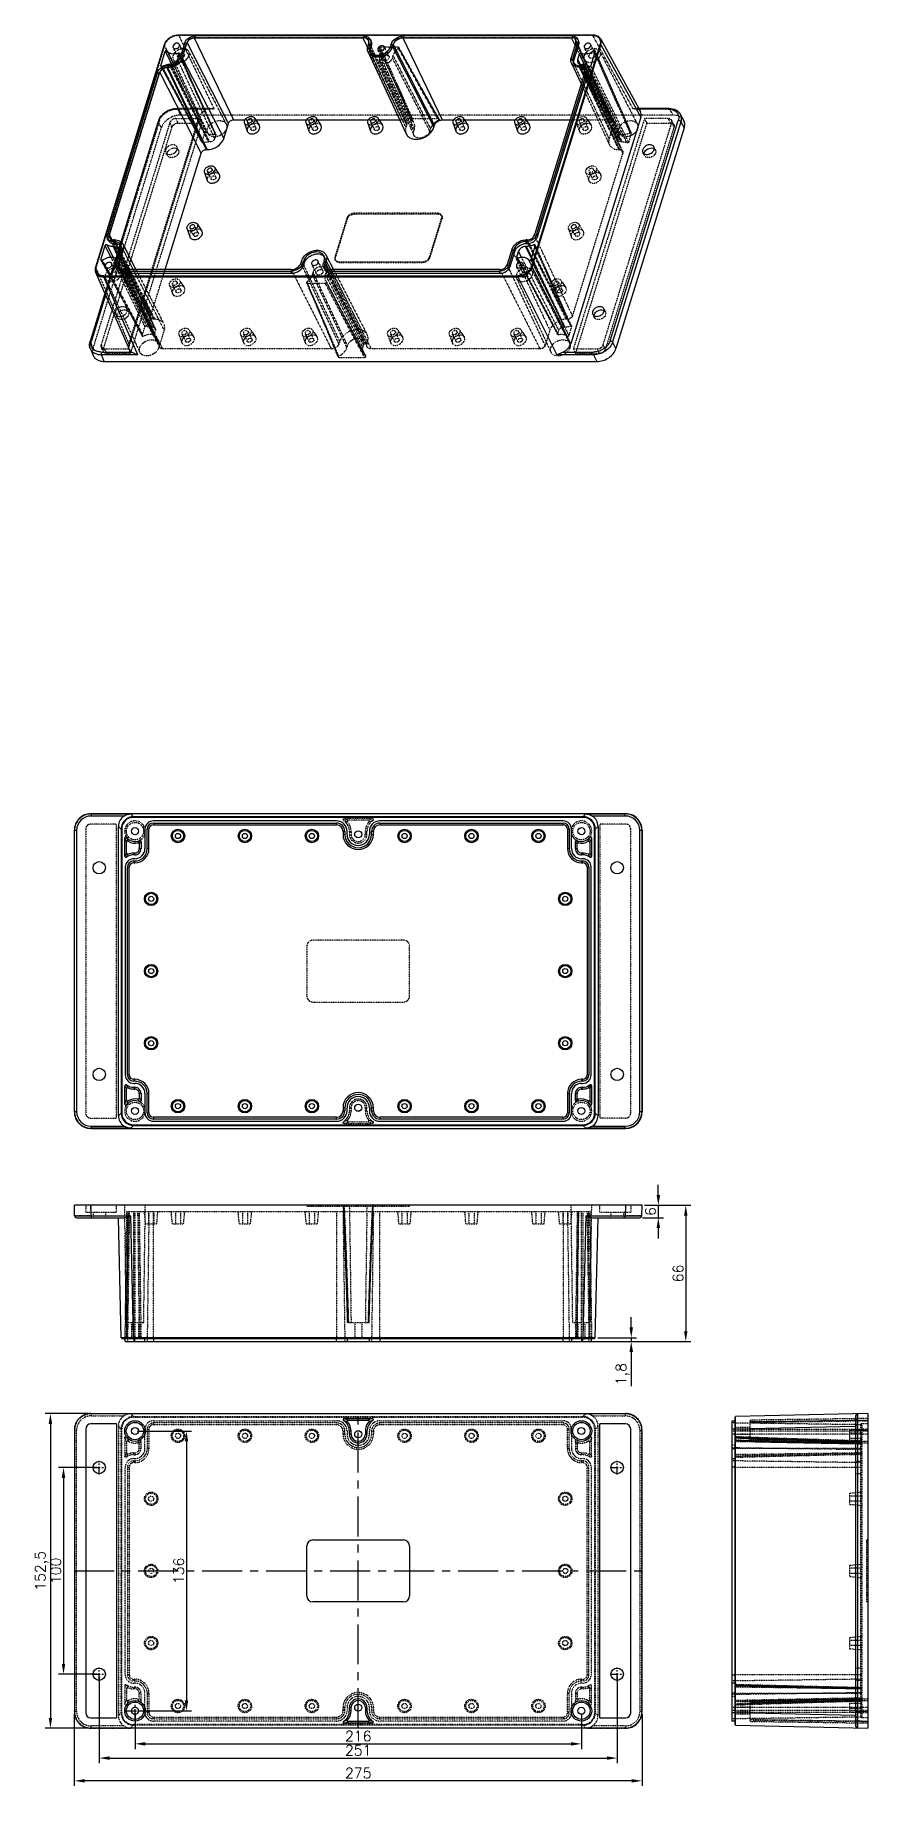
# Model space of a CAD drawing. Header units: millimetres. Extents: x 3202 to 5058, y 576 to 1424.
# Drawn here: x 3202 to 3606, y 576 to 1424 of the extents above.
import ezdxf

# ---------------------------------------------------------------- set-up
doc = ezdxf.new("R2010")
doc.units = ezdxf.units.MM
doc.linetypes.add('CENTER', pattern=[50.8, 31.75, -6.35, 6.35, -6.35])
doc.linetypes.add('HIDDEN', pattern=[0.2, 0.1, -0.1])
doc.layers.add('DEFAULT_2', color=8, linetype='HIDDEN')
doc.styles.get("Standard").update_dxf_attribs({"font": 'txt', "bigfont": 'gbcbig.shx'})
doc.dimstyles.new('ISO-25', dxfattribs={"dimtxt": 2.5, "dimasz": 2.5, "dimexe": 1.25, "dimexo": 0.625, "dimtad": 1, "dimtxsty": 'Standard', "dimcen": 2.5, "dimadec": 0, "dimazin": 0, "dimtfac": 1, "dimtmove": 0, "dimatfit": 3, "dimfxl": 1, "dimarcsym": 0})

msp = doc.modelspace()

# ---------------------------------------------------------------- blocks, each defined once
blk = doc.blocks.new('*D27')
at = {"color": 0, "lineweight": -2, "transparency": 16777216}
for p, q in [((3221.33, 610.23), (3221.33, 575.51)), ((3496.33, 610.23), (3496.33, 575.51)), ((3491.33, 578.01), (3226.33, 578.01))]:
    blk.add_line(p, q, dxfattribs=at)
at = {"color": 0, "transparency": 16777216}
for points in [[(3226.33, 578.84), (3226.33, 577.17), (3221.33, 578.01)], [(3491.33, 578.84), (3491.33, 577.17), (3496.33, 578.01)]]:
    blk.add_solid(points, dxfattribs=at)
at = {"layer": 'Defpoints', "color": 0, "transparency": 16777216}
for p in [(3221.33, 611.48), (3496.33, 611.48), (3221.33, 578.01)]:
    blk.add_point(p, dxfattribs=at)
at = {"color": 0, "transparency": 16777216, "insert": (3358.83, 581.76), "char_height": 5, "attachment_point": 5}
blk.add_mtext('275', dxfattribs=at)
blk = doc.blocks.new('*D28')
at = {"color": 0, "lineweight": -2, "transparency": 16777216}
for p, q in [((3228.08, 755.98), (3207.24, 755.98)), ((3209.74, 750.98), (3209.74, 608.48)), ((3228.08, 603.48), (3207.24, 603.48))]:
    blk.add_line(p, q, dxfattribs=at)
at = {"color": 0, "transparency": 16777216}
for points in [[(3208.91, 750.98), (3210.58, 750.98), (3209.74, 755.98)], [(3208.91, 608.48), (3210.58, 608.48), (3209.74, 603.48)]]:
    blk.add_solid(points, dxfattribs=at)
at = {"layer": 'Defpoints', "color": 0, "transparency": 16777216}
for p in [(3229.33, 755.98), (3209.74, 603.48), (3229.33, 603.48)]:
    blk.add_point(p, dxfattribs=at)
at = {"color": 0, "transparency": 16777216, "insert": (3205.58, 679.73), "char_height": 5, "attachment_point": 5, "rotation": 90}
blk.add_mtext('152,5', dxfattribs=at)
blk = doc.blocks.new('*D29')
at = {"color": 0, "lineweight": -2, "transparency": 16777216}
for p, q in [((3232.15, 729.8), (3213.59, 729.8)), ((3216.09, 724.8), (3216.09, 634.65)), ((3232.15, 629.65), (3213.59, 629.65))]:
    blk.add_line(p, q, dxfattribs=at)
at = {"color": 0, "transparency": 16777216}
for points in [[(3215.26, 724.8), (3216.93, 724.8), (3216.09, 729.8)], [(3215.26, 634.65), (3216.93, 634.65), (3216.09, 629.65)]]:
    blk.add_solid(points, dxfattribs=at)
at = {"layer": 'Defpoints', "color": 0, "transparency": 16777216}
for p in [(3233.4, 729.8), (3216.09, 629.65), (3233.4, 629.65)]:
    blk.add_point(p, dxfattribs=at)
at = {"color": 0, "transparency": 16777216, "insert": (3212.34, 679.73), "char_height": 5, "attachment_point": 5, "rotation": 90}
blk.add_mtext('100', dxfattribs=at)
blk = doc.blocks.new('*D30')
at = {"color": 0, "lineweight": -2, "transparency": 16777216}
for p, q in [((3233.4, 628.4), (3233.4, 586.53)), ((3484.27, 628.4), (3484.27, 586.53)), ((3238.4, 589.03), (3479.27, 589.03))]:
    blk.add_line(p, q, dxfattribs=at)
at = {"color": 0, "transparency": 16777216}
for points in [[(3238.4, 589.86), (3238.4, 588.19), (3233.4, 589.03)], [(3479.27, 589.86), (3479.27, 588.19), (3484.27, 589.03)]]:
    blk.add_solid(points, dxfattribs=at)
at = {"layer": 'Defpoints', "color": 0, "transparency": 16777216}
for p in [(3233.4, 629.65), (3484.27, 629.65), (3484.27, 589.03)]:
    blk.add_point(p, dxfattribs=at)
at = {"color": 0, "transparency": 16777216, "insert": (3358.83, 592.78), "char_height": 5, "attachment_point": 5}
blk.add_mtext('251', dxfattribs=at)
blk = doc.blocks.new('*D31')
at = {"color": 0, "lineweight": -2, "transparency": 16777216}
for p, q in [((3250.72, 610.69), (3250.72, 593.42)), ((3466.95, 610.69), (3466.95, 593.42)), ((3255.72, 595.92), (3461.95, 595.92))]:
    blk.add_line(p, q, dxfattribs=at)
at = {"color": 0, "transparency": 16777216}
for points in [[(3255.72, 596.75), (3255.72, 595.08), (3250.72, 595.92)], [(3461.95, 596.75), (3461.95, 595.08), (3466.95, 595.92)]]:
    blk.add_solid(points, dxfattribs=at)
at = {"layer": 'Defpoints', "color": 0, "transparency": 16777216}
for p in [(3250.72, 611.94), (3466.95, 611.94), (3466.95, 595.92)]:
    blk.add_point(p, dxfattribs=at)
at = {"color": 0, "transparency": 16777216, "insert": (3358.83, 599.67), "char_height": 5, "attachment_point": 5}
blk.add_mtext('216', dxfattribs=at)
blk = doc.blocks.new('*D32')
at = {"color": 0, "lineweight": -2, "transparency": 16777216}
for p, q in [((3251.97, 747.52), (3278.14, 747.52)), ((3275.64, 742.52), (3275.64, 616.94)), ((3251.97, 611.94), (3278.14, 611.94))]:
    blk.add_line(p, q, dxfattribs=at)
at = {"color": 0, "transparency": 16777216}
for points in [[(3274.81, 742.52), (3276.48, 742.52), (3275.64, 747.52)], [(3274.81, 616.94), (3276.48, 616.94), (3275.64, 611.94)]]:
    blk.add_solid(points, dxfattribs=at)
at = {"layer": 'Defpoints', "color": 0, "transparency": 16777216}
for p in [(3250.72, 747.52), (3250.72, 611.94), (3275.64, 611.94)]:
    blk.add_point(p, dxfattribs=at)
at = {"color": 0, "transparency": 16777216, "insert": (3271.89, 679.73), "char_height": 5, "attachment_point": 5, "rotation": 90}
blk.add_mtext('136', dxfattribs=at)
blk = doc.blocks.new('*D33')
at = {"color": 0, "lineweight": -2, "transparency": 16777216}
for p, q in [((3497.58, 856.89), (3520, 856.89)), ((3517.5, 851.89), (3517.5, 795.89)), ((3471.84, 790.89), (3520, 790.89))]:
    blk.add_line(p, q, dxfattribs=at)
at = {"color": 0, "transparency": 16777216}
for points in [[(3516.66, 851.89), (3518.33, 851.89), (3517.5, 856.89)], [(3516.66, 795.89), (3518.33, 795.89), (3517.5, 790.89)]]:
    blk.add_solid(points, dxfattribs=at)
at = {"layer": 'Defpoints', "color": 0, "transparency": 16777216}
for p in [(3496.33, 856.89), (3470.59, 790.89), (3517.5, 790.89)]:
    blk.add_point(p, dxfattribs=at)
at = {"color": 0, "transparency": 16777216, "insert": (3513.75, 823.89), "char_height": 5, "attachment_point": 5, "rotation": 90}
blk.add_mtext('66', dxfattribs=at)
blk = doc.blocks.new('*D34')
at = {"color": 0, "lineweight": -2, "transparency": 16777216}
for p, q in [((3504.21, 861.89), (3504.21, 866.89)), ((3496.47, 850.89), (3506.71, 850.89)), ((3498.21, 856.89), (3506.71, 856.89)), ((3504.21, 856.89), (3504.21, 850.89)), ((3504.21, 845.89), (3504.21, 840.89))]:
    blk.add_line(p, q, dxfattribs=at)
at = {"color": 0, "transparency": 16777216}
for points in [[(3503.38, 861.89), (3505.05, 861.89), (3504.21, 856.89)], [(3503.38, 845.89), (3505.05, 845.89), (3504.21, 850.89)]]:
    blk.add_solid(points, dxfattribs=at)
at = {"layer": 'Defpoints', "color": 0, "transparency": 16777216}
for p in [(3495.22, 850.89), (3496.96, 856.89), (3504.21, 850.89)]:
    blk.add_point(p, dxfattribs=at)
at = {"color": 0, "transparency": 16777216, "insert": (3500.46, 853.89), "char_height": 5, "attachment_point": 5, "rotation": 90}
blk.add_mtext('6', dxfattribs=at)
blk = doc.blocks.new('*D35')
at = {"color": 0, "lineweight": -2, "transparency": 16777216}
for p, q in [((3491.09, 797.69), (3491.09, 802.69)), ((3474.93, 792.69), (3493.59, 792.69)), ((3474.93, 790.89), (3493.59, 790.89)), ((3491.09, 792.69), (3491.09, 790.89)), ((3491.09, 785.89), (3491.09, 769.23))]:
    blk.add_line(p, q, dxfattribs=at)
at = {"color": 0, "transparency": 16777216}
for points in [[(3490.26, 797.69), (3491.93, 797.69), (3491.09, 792.69)], [(3490.26, 785.89), (3491.93, 785.89), (3491.09, 790.89)]]:
    blk.add_solid(points, dxfattribs=at)
at = {"layer": 'Defpoints', "color": 0, "transparency": 16777216}
for p in [(3473.68, 792.69), (3473.68, 790.89), (3491.09, 790.89)]:
    blk.add_point(p, dxfattribs=at)
at = {"color": 0, "transparency": 16777216, "insert": (3486.93, 775.06), "char_height": 5, "attachment_point": 5, "rotation": 90}
blk.add_mtext('1,8', dxfattribs=at)

# ---------------------------------------------------------------- dimensions: what is measured, and where the dimension line sits
for base, p1, p2, picture, middle in [((3504.213, 850.893), (3496.96, 856.893), (3495.221, 850.893), '*D34', (3500.463, 853.893)), ((3517.495, 790.893), (3496.335, 856.893), (3470.592, 790.893), '*D33', (3513.745, 823.893)), ((3491.094, 790.893), (3473.678, 792.693), (3473.678, 790.893), '*D35', (3486.927, 775.06)), ((3209.743, 603.479), (3229.333, 755.979), (3229.333, 603.479), '*D28', (3205.576, 679.729))]:
    dim = msp.add_linear_dim(base=base, p1=p1, p2=p2, angle=90, dimstyle='ISO-25', override={"dimscale": 2})
    dim.commit()
    dim.dimension.update_dxf_attribs({"geometry": picture, "text_midpoint": middle})
for base, p1, p2, text, picture, middle in [((3275.645, 611.94), (3250.717, 747.518), (3250.717, 611.94), '136', '*D32', (3271.895, 679.729)), ((3216.094, 629.653), (3233.399, 729.804), (3233.399, 629.653), '100', '*D29', (3212.344, 679.729))]:
    dim = msp.add_linear_dim(base=base, p1=p1, p2=p2, angle=90, text=text, dimstyle='ISO-25', override={"dimscale": 2})
    dim.commit()
    dim.dimension.update_dxf_attribs({"geometry": picture, "text_midpoint": middle})
for base, p1, p2, text, picture, middle in [((3484.271, 589.026), (3233.399, 629.653), (3484.271, 629.653), '251', '*D30', (3358.835, 592.776)), ((3466.953, 595.916), (3250.717, 611.94), (3466.953, 611.94), '216', '*D31', (3358.835, 599.666))]:
    dim = msp.add_linear_dim(base=base, p1=p1, p2=p2, text=text, dimstyle='ISO-25', override={"dimscale": 2})
    dim.commit()
    dim.dimension.update_dxf_attribs({"geometry": picture, "text_midpoint": middle})
dim = msp.add_linear_dim(base=(3221.335, 578.006), p1=(3496.335, 611.477), p2=(3221.335, 611.477), dimstyle='ISO-25', override={"dimscale": 2})
dim.commit()
dim.dimension.update_dxf_attribs({"geometry": '*D27', "text_midpoint": (3358.835, 581.756)})

# ---------------------------------------------------------------- linework, layer by layer
at = {"color": 7, "linetype": 'Continuous'}
for p, q in [((3264.866, 1419.319), (3231.561, 1311.541)), ((3265.056, 1419.5), (3231.753, 1311.733)), ((3472.176, 1423.964), (3271.684, 1423.964)), ((3472.348, 1424.018), (3271.843, 1424.018)), ((3274.912, 1420.353), (3272.645, 1413.016)), ((3273.639, 1413.016), (3275.906, 1420.353)), ((3295.934, 1381.191), (3275.906, 1420.353)), ((3279.42, 1422.719), (3298.424, 1382.869)), ((3279.42, 1422.719), (3361.129, 1422.719)), ((3361.39, 1423.565), (3279.681, 1423.565)), ((3363.428, 1417.898), (3361.129, 1422.719)), ((3363.859, 1419.57), (3363.512, 1418.449)), ((3364.506, 1418.449), (3364.853, 1419.57)), ((3364.506, 1418.449), (3364.964, 1417.516)), ((3365.191, 1420.884), (3364.734, 1421.816)), ((3365.31, 1418.637), (3364.853, 1419.57)), ((3364.964, 1417.516), (3365.31, 1418.637)), ((3374.8, 1419.57), (3374.454, 1418.449)), ((3375.448, 1418.449), (3375.794, 1419.57)), ((3375.448, 1418.449), (3395.476, 1379.287)), ((3395.822, 1380.408), (3375.794, 1419.57)), ((3380.471, 1422.719), (3399.476, 1382.869)), ((3380.471, 1422.719), (3462.18, 1422.719)), ((3462.441, 1423.565), (3380.732, 1423.565)), ((3442.743, 1311.733), (3476.046, 1419.5)), ((3442.835, 1311.547), (3476.137, 1419.314)), ((3443.116, 1311.541), (3476.421, 1419.319)), ((3464.231, 1420.353), (3461.964, 1413.016)), ((3463.868, 1419.179), (3462.18, 1422.719)), ((3462.957, 1413.016), (3465.225, 1420.353)), ((3463.415, 1412.083), (3465.682, 1419.42)), ((3465.587, 1421.227), (3465.129, 1422.159)), ((3465.682, 1419.42), (3465.225, 1420.353)), ((3475.941, 1421.953), (3475.913, 1422.011)), ((3476.137, 1419.314), (3476.046, 1419.5)), ((3476.278, 1421.974), (3495.505, 1386.946)), ((3476.421, 1419.319), (3495.711, 1384.176)), ((3263.244, 1409.165), (3265.403, 1416.152)), ((3263.345, 1408.977), (3263.244, 1409.165)), ((3263.441, 1408.801), (3263.345, 1408.977)), ((3266.945, 1409.177), (3266.462, 1409.177)), ((3267.863, 1409.733), (3267.38, 1409.733)), ((3268.333, 1409.945), (3268.406, 1409.791)), ((3272.205, 1414.843), (3271.352, 1412.083)), ((3271.652, 1415.195), (3271.796, 1414.877)), ((3271.796, 1414.877), (3271.879, 1414.695)), ((3271.879, 1414.695), (3272.045, 1414.326)), ((3273.639, 1413.016), (3293.666, 1373.854)), ((3363.634, 1415.656), (3382.058, 1376.115)), ((3462.076, 1410.438), (3466.804, 1400.291)), ((3462.957, 1413.016), (3463.415, 1412.083)), ((3465.165, 1412.083), (3466.018, 1414.842)), ((3465.165, 1412.083), (3466.282, 1409.899)), ((3468.358, 1410.061), (3466.018, 1414.842)), ((3466.768, 1409.177), (3466.285, 1409.177)), ((3467.685, 1409.733), (3467.202, 1409.733)), ((3468.559, 1409.65), (3468.358, 1410.061)), ((3473.629, 1416.152), (3471.47, 1409.166)), ((3472.871, 1416.385), (3473.08, 1415.908)), ((3473.08, 1415.908), (3473.358, 1415.272)), ((3261.693, 1405.966), (3237.332, 1327.133)), ((3238.326, 1327.133), (3262.687, 1405.966)), ((3282.715, 1366.804), (3262.687, 1405.966)), ((3266.201, 1408.332), (3285.206, 1368.481)), ((3266.201, 1408.332), (3266.684, 1408.332)), ((3285.689, 1368.481), (3266.684, 1408.332)), ((3468.558, 1405.966), (3444.196, 1327.133)), ((3445.19, 1327.133), (3469.552, 1405.966)), ((3445.648, 1326.2), (3470.009, 1405.033)), ((3466.023, 1408.332), (3466.506, 1408.332)), ((3466.023, 1408.332), (3468.005, 1404.177)), ((3468.195, 1404.792), (3466.506, 1408.332)), ((3469.913, 1406.839), (3469.456, 1407.772)), ((3470.009, 1405.033), (3469.552, 1405.966)), ((3308.621, 1383.756), (3310.906, 1380.288)), ((3338.488, 1383.756), (3340.772, 1380.288)), ((3368.363, 1383.756), (3370.648, 1380.288)), ((3409.705, 1383.756), (3411.989, 1380.288)), ((3439.58, 1383.756), (3441.864, 1380.288)), ((3495.711, 1384.176), (3461.766, 1274.329)), ((3509.412, 1388.487), (3494.659, 1388.487)), ((3509.106, 1388.109), (3494.867, 1388.109)), ((3514.799, 1385.719), (3516.467, 1382.681)), ((3293.666, 1373.854), (3295.934, 1381.191)), ((3298.424, 1382.869), (3303.997, 1382.869)), ((3303.749, 1381.365), (3305.095, 1377.436)), ((3309.206, 1382.869), (3333.863, 1382.869)), ((3333.616, 1381.365), (3334.961, 1377.436)), ((3339.072, 1382.869), (3363.739, 1382.869)), ((3363.491, 1381.365), (3364.837, 1377.436)), ((3368.948, 1382.869), (3378.911, 1382.869)), ((3395.476, 1379.287), (3395.822, 1380.408)), ((3399.476, 1382.869), (3405.08, 1382.869)), ((3404.832, 1381.365), (3406.178, 1377.436)), ((3410.289, 1382.869), (3434.955, 1382.869)), ((3434.708, 1381.365), (3436.053, 1377.436)), ((3440.164, 1382.869), (3461.42, 1382.869)), ((3480.871, 1275.878), (3513.858, 1382.627)), ((3515.077, 1382.019), (3482.089, 1275.271)), ((3516.742, 1378.986), (3483.699, 1272.059)), ((3515.077, 1382.019), (3516.742, 1378.986)), ((3265.278, 1310.379), (3282.715, 1366.804)), ((3285.206, 1368.481), (3285.689, 1368.481)), ((3289.272, 1359.865), (3291.556, 1356.396)), ((3284.399, 1357.474), (3285.745, 1353.545)), ((3280.807, 1332.474), (3283.091, 1329.005)), ((3237.885, 1324.394), (3237.428, 1325.326)), ((3238.326, 1327.133), (3239.451, 1324.933)), ((3240.116, 1323.921), (3240.574, 1322.988)), ((3240.116, 1323.921), (3240.599, 1323.921)), ((3240.86, 1324.766), (3240.377, 1324.766)), ((3241.057, 1322.988), (3240.599, 1323.921)), ((3275.935, 1330.083), (3277.28, 1326.154)), ((3439.938, 1323.921), (3440.421, 1323.921)), ((3439.938, 1323.921), (3440.396, 1322.988)), ((3440.683, 1324.766), (3440.2, 1324.766)), ((3440.879, 1322.988), (3440.421, 1323.921)), ((3445.19, 1327.133), (3445.648, 1326.2)), ((3234.17, 1315.081), (3236.329, 1322.068)), ((3239.08, 1316.395), (3236.329, 1322.068)), ((3240.095, 1316.309), (3237.157, 1322.387)), ((3240.114, 1321.5), (3242.084, 1317.37)), ((3240.114, 1321.5), (3240.597, 1321.5)), ((3240.574, 1322.988), (3241.057, 1322.988)), ((3242.273, 1317.984), (3240.597, 1321.5)), ((3243.926, 1320.083), (3241.659, 1312.745)), ((3242.634, 1319.15), (3241.781, 1316.391)), ((3242.653, 1312.745), (3244.92, 1320.083)), ((3244.752, 1322.773), (3251.148, 1310.379)), ((3249.883, 1310.379), (3244.92, 1320.083)), ((3343.19, 1317.565), (3346.897, 1310.379)), ((3433.245, 1320.083), (3430.978, 1312.745)), ((3431.972, 1312.745), (3434.239, 1320.083)), ((3432.429, 1311.813), (3434.697, 1319.15)), ((3434.697, 1319.15), (3434.239, 1320.083)), ((3435.594, 1316.391), (3436.447, 1319.15)), ((3435.694, 1316.204), (3435.594, 1316.391)), ((3435.784, 1316.036), (3435.694, 1316.204)), ((3437.861, 1316.385), (3436.447, 1319.15)), ((3439.936, 1321.5), (3440.419, 1321.5)), ((3439.936, 1321.5), (3442.632, 1315.846)), ((3440.396, 1322.988), (3440.879, 1322.988)), ((3442.822, 1316.461), (3440.419, 1321.5)), ((3444.555, 1322.068), (3442.396, 1315.081)), ((3443.924, 1322.387), (3444.149, 1321.885)), ((3444.149, 1321.885), (3444.356, 1321.422)), ((3231.641, 1309.027), (3247.858, 1271.815)), ((3231.916, 1309.163), (3231.886, 1309.223)), ((3234.17, 1315.081), (3234.274, 1314.894)), ((3234.274, 1314.894), (3234.367, 1314.726)), ((3235.623, 1307.27), (3235.714, 1307.083)), ((3235.623, 1307.27), (3436.115, 1307.27)), ((3252.123, 1269.006), (3235.634, 1306.843)), ((3235.634, 1306.843), (3436.139, 1306.843)), ((3235.714, 1307.083), (3436.207, 1307.083)), ((3242.212, 1310.007), (3241.754, 1310.939)), ((3242.653, 1312.745), (3243.778, 1310.545)), ((3244.443, 1309.534), (3244.9, 1308.601)), ((3244.443, 1309.534), (3326.152, 1309.534)), ((3326.413, 1310.379), (3244.704, 1310.379)), ((3244.9, 1308.601), (3326.609, 1308.601)), ((3326.609, 1308.601), (3326.152, 1309.534)), ((3331.436, 1314.65), (3331.09, 1313.529)), ((3332.084, 1313.529), (3332.43, 1314.65)), ((3332.084, 1313.529), (3332.541, 1312.596)), ((3332.888, 1313.717), (3332.43, 1314.65)), ((3332.541, 1312.596), (3332.888, 1313.717)), ((3342.377, 1314.65), (3342.031, 1313.529)), ((3342.608, 1310.349), (3342.15, 1311.282)), ((3343.025, 1313.529), (3343.371, 1314.65)), ((3343.025, 1313.529), (3344.522, 1310.601)), ((3345.54, 1310.409), (3343.371, 1314.65)), ((3345.494, 1309.534), (3427.203, 1309.534)), ((3345.494, 1309.534), (3345.951, 1308.601)), ((3427.464, 1310.379), (3345.755, 1310.379)), ((3345.951, 1308.601), (3427.66, 1308.601)), ((3427.66, 1308.601), (3427.203, 1309.534)), ((3431.972, 1312.745), (3432.429, 1311.813)), ((3436.207, 1307.083), (3436.115, 1307.27)), ((3436.139, 1306.843), (3455.102, 1269.006)), ((3442.743, 1311.733), (3442.835, 1311.547)), ((3461.766, 1274.329), (3443.116, 1311.541)), ((3236.137, 1298.711), (3228.98, 1275.552)), ((3236.458, 1297.973), (3229.63, 1275.878)), ((3483.699, 1272.059), (3482.089, 1275.271)), ((3229.112, 1271.924), (3230.514, 1268.707)), ((3234.382, 1270.396), (3249.064, 1270.396)), ((3235.838, 1265.794), (3234.438, 1269.006)), ((3252.123, 1269.006), (3234.438, 1269.006)), ((3235.838, 1265.794), (3474.396, 1265.794)), ((3472.787, 1269.006), (3455.102, 1269.006)), ((3458.049, 1270.396), (3472.731, 1270.396)), ((3472.787, 1269.006), (3474.396, 1265.794)), ((3229.447, 1046.551), (3229.333, 1046.665)), ((3488.337, 1046.665), (3229.333, 1046.665)), ((3229.447, 1046.551), (3229.447, 1045.551)), ((3229.447, 1046.551), (3248.647, 1046.551)), ((3245.387, 1045.551), (3229.447, 1045.551)), ((3249.99, 1045.208), (3248.647, 1046.551)), ((3467.68, 1045.208), (3249.99, 1045.208)), ((3467.673, 1044.902), (3249.997, 1044.902)), ((3469.022, 1046.551), (3467.68, 1045.208)), ((3469.022, 1046.551), (3488.223, 1046.551)), ((3488.223, 1045.551), (3472.283, 1045.551)), ((3488.337, 1046.665), (3488.223, 1046.551)), ((3488.223, 1045.551), (3488.223, 1046.551)), ((3221.335, 902.163), (3221.335, 1038.667)), ((3221.335, 1038.667), (3221.449, 1038.553)), ((3221.449, 902.277), (3221.449, 1038.553)), ((3222.449, 1038.553), (3221.449, 1038.553)), ((3222.449, 1038.553), (3222.449, 902.277)), ((3242.671, 900.3), (3242.671, 1040.531)), ((3242.671, 1040.531), (3243.992, 1039.21)), ((3243.992, 1039.21), (3243.992, 901.621)), ((3244.299, 1039.203), (3244.299, 901.627)), ((3255.523, 1039.102), (3255.523, 1029.735)), ((3256.602, 1029.735), (3256.602, 1039.102)), ((3257.482, 1039.102), (3256.602, 1039.102)), ((3257.482, 1029.735), (3257.482, 1039.102)), ((3348.335, 1043.202), (3259.623, 1043.202)), ((3259.623, 1042.122), (3259.623, 1041.243)), ((3259.623, 1042.122), (3348.335, 1042.122)), ((3259.623, 1041.243), (3348.335, 1041.243)), ((3348.335, 1041.243), (3348.335, 1042.122)), ((3351.476, 1038.102), (3351.476, 1036.67)), ((3352.356, 1038.102), (3351.476, 1038.102)), ((3351.476, 1036.67), (3352.356, 1036.67)), ((3352.356, 1038.102), (3352.356, 1036.67)), ((3353.435, 1036.67), (3353.435, 1038.102)), ((3364.235, 1038.102), (3364.235, 1036.67)), ((3365.314, 1036.67), (3365.314, 1038.102)), ((3366.194, 1038.102), (3365.314, 1038.102)), ((3365.314, 1036.67), (3366.194, 1036.67)), ((3366.194, 1036.67), (3366.194, 1038.102)), ((3458.047, 1043.202), (3369.335, 1043.202)), ((3369.335, 1042.122), (3369.335, 1041.243)), ((3369.335, 1042.122), (3458.047, 1042.122)), ((3369.335, 1041.243), (3458.047, 1041.243)), ((3458.047, 1041.243), (3458.047, 1042.122)), ((3461.068, 1039.102), (3460.188, 1039.102)), ((3460.188, 1039.102), (3460.188, 1029.735)), ((3461.068, 1039.102), (3461.068, 1029.735)), ((3462.147, 1029.735), (3462.147, 1039.102)), ((3473.371, 901.627), (3473.371, 1039.203)), ((3473.678, 1039.21), (3474.999, 1040.531)), ((3473.678, 901.621), (3473.678, 1039.21)), ((3474.999, 1040.531), (3474.999, 900.3)), ((3496.221, 1038.553), (3495.221, 1038.553)), ((3495.221, 902.277), (3495.221, 1038.553)), ((3496.221, 1038.553), (3496.335, 1038.667)), ((3496.221, 1038.553), (3496.221, 902.277)), ((3496.335, 1038.667), (3496.335, 902.163)), ((3245.799, 1026.01), (3245.799, 1034.929)), ((3246.657, 1027.48), (3246.657, 1032.935)), ((3250.099, 1027.593), (3250.099, 1026.735)), ((3250.623, 1027.593), (3250.099, 1027.593)), ((3250.623, 1026.735), (3250.099, 1026.735)), ((3250.623, 1026.735), (3250.623, 1027.593)), ((3252.764, 1032.036), (3252.764, 1029.735)), ((3252.764, 1029.735), (3253.623, 1029.735)), ((3253.623, 1033.258), (3253.623, 1029.735)), ((3256.602, 1029.735), (3257.482, 1029.735)), ((3460.188, 1029.735), (3461.068, 1029.735)), ((3464.047, 1029.735), (3464.047, 1033.257)), ((3464.047, 1029.735), (3464.905, 1029.735)), ((3464.905, 1029.735), (3464.905, 1032.036)), ((3467.571, 1027.593), (3467.047, 1027.593)), ((3467.047, 1027.593), (3467.047, 1026.735)), ((3467.571, 1026.735), (3467.047, 1026.735)), ((3467.571, 1026.735), (3467.571, 1027.593)), ((3471.012, 1032.935), (3471.012, 1027.48)), ((3471.871, 1034.929), (3471.871, 1026.01)), ((3245.999, 1020.735), (3245.999, 920.096)), ((3247.078, 920.096), (3247.078, 1020.735)), ((3247.957, 1020.735), (3247.078, 1020.735)), ((3247.957, 920.096), (3247.957, 1020.735)), ((3250.623, 1024.835), (3250.099, 1024.835)), ((3250.099, 1023.756), (3250.099, 1022.876)), ((3250.099, 1023.756), (3250.623, 1023.756)), ((3250.099, 1022.876), (3250.623, 1022.876)), ((3250.623, 1022.876), (3250.623, 1023.756)), ((3467.571, 1024.835), (3467.047, 1024.835)), ((3467.047, 1023.756), (3467.571, 1023.756)), ((3467.047, 1023.756), (3467.047, 1022.876)), ((3467.047, 1022.876), (3467.571, 1022.876)), ((3467.571, 1022.876), (3467.571, 1023.756)), ((3470.592, 1020.735), (3469.712, 1020.735)), ((3469.712, 1020.735), (3469.712, 920.096)), ((3470.592, 1020.735), (3470.592, 920.096)), ((3471.671, 920.096), (3471.671, 1020.735)), ((3247.078, 920.096), (3247.957, 920.096)), ((3250.099, 917.955), (3250.099, 917.075)), ((3250.623, 917.955), (3250.099, 917.955)), ((3250.623, 917.075), (3250.099, 917.075)), ((3250.623, 917.075), (3250.623, 917.955)), ((3467.571, 917.955), (3467.047, 917.955)), ((3467.047, 917.955), (3467.047, 917.075)), ((3467.571, 917.075), (3467.047, 917.075)), ((3467.571, 917.075), (3467.571, 917.955)), ((3469.712, 920.096), (3470.592, 920.096)), ((3245.799, 905.901), (3245.799, 914.82)), ((3246.657, 907.895), (3246.657, 913.351)), ((3250.099, 915.996), (3250.623, 915.996)), ((3250.099, 914.096), (3250.099, 913.237)), ((3250.099, 914.096), (3250.623, 914.096)), ((3250.099, 913.237), (3250.623, 913.237)), ((3250.623, 913.237), (3250.623, 914.096)), ((3252.764, 911.096), (3252.764, 908.794)), ((3253.623, 911.096), (3252.764, 911.096)), ((3253.623, 911.096), (3253.623, 907.573)), ((3255.523, 911.096), (3255.523, 901.729)), ((3256.602, 901.729), (3256.602, 911.096)), ((3257.482, 911.096), (3256.602, 911.096)), ((3257.482, 901.729), (3257.482, 911.096)), ((3461.068, 911.096), (3460.188, 911.096)), ((3460.188, 911.096), (3460.188, 901.729)), ((3461.068, 911.096), (3461.068, 901.729)), ((3462.147, 901.729), (3462.147, 911.096)), ((3464.905, 911.096), (3464.047, 911.096)), ((3464.047, 907.573), (3464.047, 911.096)), ((3464.905, 908.794), (3464.905, 911.096)), ((3467.047, 915.996), (3467.571, 915.996)), ((3467.047, 914.096), (3467.571, 914.096)), ((3467.047, 914.096), (3467.047, 913.237)), ((3467.047, 913.237), (3467.571, 913.237)), ((3467.571, 913.237), (3467.571, 914.096)), ((3471.012, 913.351), (3471.012, 907.895)), ((3471.871, 914.821), (3471.871, 905.901)), ((3221.449, 902.277), (3221.335, 902.163)), ((3221.449, 902.277), (3222.449, 902.277)), ((3243.992, 901.621), (3242.671, 900.3)), ((3256.602, 901.729), (3257.482, 901.729)), ((3259.623, 899.588), (3259.623, 898.708)), ((3348.335, 899.588), (3259.623, 899.588)), ((3348.335, 898.708), (3348.335, 899.588)), ((3352.356, 904.16), (3351.476, 904.16)), ((3351.476, 904.16), (3351.476, 902.729)), ((3351.476, 902.729), (3352.356, 902.729)), ((3352.356, 904.16), (3352.356, 902.729)), ((3353.435, 902.729), (3353.435, 904.16)), ((3364.235, 904.16), (3364.235, 902.729)), ((3366.194, 904.16), (3365.314, 904.16)), ((3365.314, 902.729), (3365.314, 904.16)), ((3365.314, 902.729), (3366.194, 902.729)), ((3366.194, 902.729), (3366.194, 904.16)), ((3458.047, 899.588), (3369.335, 899.588)), ((3369.335, 899.588), (3369.335, 898.708)), ((3458.047, 898.708), (3458.047, 899.588)), ((3460.188, 901.729), (3461.068, 901.729)), ((3474.999, 900.3), (3473.678, 901.621)), ((3495.221, 902.277), (3496.221, 902.277)), ((3496.335, 902.163), (3496.221, 902.277)), ((3229.333, 894.165), (3229.447, 894.279)), ((3229.333, 894.165), (3488.337, 894.165)), ((3229.447, 895.279), (3229.447, 894.279)), ((3229.447, 895.279), (3245.387, 895.279)), ((3248.647, 894.279), (3229.447, 894.279)), ((3248.647, 894.279), (3249.99, 895.622)), ((3249.99, 895.622), (3467.68, 895.622)), ((3249.997, 895.929), (3467.673, 895.929)), ((3348.335, 898.708), (3259.623, 898.708)), ((3259.623, 897.629), (3348.335, 897.629)), ((3458.047, 898.708), (3369.335, 898.708)), ((3369.335, 897.629), (3458.047, 897.629)), ((3467.68, 895.622), (3469.022, 894.279)), ((3488.223, 894.279), (3469.022, 894.279)), ((3472.283, 895.279), (3488.223, 895.279)), ((3488.223, 894.279), (3488.223, 895.279)), ((3488.223, 894.279), (3488.337, 894.165)), ((3221.449, 851.87), (3221.335, 856.893)), ((3496.335, 856.893), (3221.335, 856.893)), ((3222.449, 850.893), (3245.387, 850.893)), ((3229.447, 851.87), (3229.333, 856.893)), ((3229.447, 851.87), (3229.447, 850.893)), ((3229.447, 851.87), (3248.647, 851.87)), ((3243.992, 792.693), (3242.671, 850.893)), ((3249.99, 792.693), (3248.647, 851.87)), ((3469.022, 851.87), (3467.68, 792.693)), ((3469.022, 851.87), (3488.223, 851.87)), ((3472.283, 850.893), (3495.221, 850.893)), ((3473.678, 792.693), (3474.999, 850.893)), ((3488.337, 856.893), (3488.223, 851.87)), ((3488.223, 850.893), (3488.223, 851.87)), ((3496.221, 851.87), (3496.335, 856.893)), ((3473.678, 792.693), (3243.992, 792.693)), ((3244.299, 792.393), (3244.299, 792.693)), ((3244.299, 792.393), (3473.371, 792.393)), ((3245.999, 790.893), (3245.999, 792.393)), ((3245.999, 790.893), (3471.671, 790.893)), ((3249.997, 792.693), (3249.997, 792.393)), ((3250.099, 792.393), (3250.099, 790.893)), ((3250.623, 790.893), (3250.623, 792.393)), ((3255.523, 790.893), (3255.523, 792.393)), ((3259.623, 792.393), (3259.623, 790.893)), ((3348.335, 790.893), (3348.335, 792.393)), ((3353.435, 792.393), (3353.435, 790.893)), ((3364.235, 790.893), (3364.235, 792.393)), ((3369.335, 792.393), (3369.335, 790.893)), ((3458.047, 790.893), (3458.047, 792.393)), ((3462.147, 792.393), (3462.147, 790.893)), ((3467.047, 792.393), (3467.047, 790.893)), ((3467.571, 790.893), (3467.571, 792.393)), ((3467.673, 792.393), (3467.673, 792.693)), ((3471.671, 792.393), (3471.671, 790.893)), ((3473.371, 792.693), (3473.371, 792.393)), ((3229.333, 755.979), (3488.337, 755.979)), ((3605.752, 755.979), (3541.552, 754.522)), ((3605.752, 755.979), (3605.752, 603.479)), ((3221.335, 747.981), (3221.335, 611.477)), ((3226.835, 748.479), (3226.835, 610.979)), ((3241.835, 750.979), (3229.335, 750.979)), ((3241.835, 750.979), (3241.835, 608.479)), ((3352.007, 753.579), (3365.663, 753.579)), ((3354.101, 752.783), (3363.569, 752.783)), ((3354.585, 745.984), (3354.585, 747.415)), ((3355.381, 747.415), (3354.585, 747.415)), ((3355.381, 745.984), (3355.381, 747.415)), ((3362.289, 747.415), (3362.289, 745.984)), ((3363.085, 747.415), (3362.289, 747.415)), ((3363.085, 747.415), (3363.085, 745.984)), ((3488.335, 750.979), (3475.835, 750.979)), ((3475.835, 608.479), (3475.835, 750.979)), ((3490.835, 610.979), (3490.835, 748.479)), ((3496.335, 611.477), (3496.335, 747.981)), ((3539.753, 752.515), (3539.753, 606.943)), ((3539.753, 752.515), (3541.253, 752.515)), ((3541.253, 748.415), (3539.753, 748.415)), ((3541.253, 754.215), (3541.253, 605.243)), ((3541.552, 754.215), (3541.253, 754.215)), ((3541.552, 748.517), (3541.253, 748.517)), ((3541.552, 604.936), (3541.552, 754.522)), ((3541.552, 748.524), (3599.753, 749.844)), ((3599.753, 754.865), (3599.753, 604.593)), ((3600.73, 747.867), (3599.753, 747.867)), ((3600.73, 747.867), (3605.752, 747.981)), ((3600.73, 747.867), (3600.73, 611.591)), ((3354.585, 745.984), (3355.381, 745.984)), ((3362.289, 745.984), (3363.085, 745.984)), ((3539.753, 739.048), (3541.253, 739.048)), ((3539.753, 734.148), (3541.253, 734.148)), ((3541.253, 730.048), (3539.753, 730.048)), ((3333.935, 667.729), (3333.935, 691.729)), ((3336.935, 694.729), (3380.735, 694.729)), ((3383.735, 691.729), (3383.735, 667.729)), ((3380.735, 664.729), (3336.935, 664.729)), ((3539.753, 629.41), (3541.253, 629.41)), ((3541.253, 625.31), (3539.753, 625.31)), ((3541.253, 620.41), (3539.753, 620.41)), ((3355.381, 613.474), (3354.585, 613.474)), ((3354.585, 612.043), (3354.585, 613.474)), ((3354.585, 612.043), (3355.381, 612.043)), ((3355.381, 612.043), (3355.381, 613.474)), ((3363.085, 613.474), (3362.289, 613.474)), ((3362.289, 613.474), (3362.289, 612.043)), ((3362.289, 612.043), (3363.085, 612.043)), ((3363.085, 613.474), (3363.085, 612.043)), ((3539.753, 611.043), (3541.253, 611.043)), ((3541.253, 610.941), (3541.552, 610.941)), ((3599.753, 609.614), (3541.552, 610.934)), ((3599.753, 611.591), (3600.73, 611.591)), ((3605.752, 611.477), (3600.73, 611.591)), ((3488.337, 603.479), (3229.333, 603.479)), ((3229.335, 608.479), (3241.835, 608.479)), ((3365.663, 605.879), (3352.007, 605.879)), ((3363.569, 606.675), (3354.101, 606.675)), ((3475.835, 608.479), (3488.335, 608.479)), ((3541.253, 606.943), (3539.753, 606.943)), ((3541.552, 605.243), (3541.253, 605.243)), ((3541.552, 604.936), (3605.752, 603.479))]:
    msp.add_line(p, q, dxfattribs=at)
at = {"color": 1, "linetype": 'CENTER', "ltscale": 0.12}
for p, q in [((3230.099, 729.804), (3236.699, 729.804)), ((3233.399, 726.504), (3233.399, 733.104)), ((3480.971, 729.804), (3487.571, 729.804)), ((3484.271, 726.504), (3484.271, 733.104)), ((3230.099, 629.653), (3236.699, 629.653)), ((3233.399, 626.353), (3233.399, 632.953)), ((3480.971, 629.653), (3487.571, 629.653)), ((3484.271, 626.353), (3484.271, 632.953))]:
    msp.add_line(p, q, dxfattribs=at)
at = {"color": 1, "linetype": 'CENTER', "ltscale": 0.168163}
for p, q in [((3246.093, 611.94), (3255.342, 611.94)), ((3250.717, 607.316), (3250.717, 616.565))]:
    msp.add_line(p, q, dxfattribs=at)
at = {"color": 7, "linetype": 'Continuous'}
for centre, radius in [((3250.717, 1038.204), 1.7), ((3271.531, 1035.883), 3.25), ((3271.531, 1035.883), 2.725), ((3271.531, 1035.883), 1.25), ((3303.957, 1035.883), 3.25), ((3303.957, 1035.883), 2.725), ((3303.957, 1035.883), 1.25), ((3336.393, 1035.883), 3.25), ((3336.393, 1035.883), 2.725), ((3336.393, 1035.883), 1.25), ((3358.835, 1036.67), 1.7), ((3381.277, 1035.883), 3.25), ((3381.277, 1035.883), 2.725), ((3381.277, 1035.883), 1.25), ((3413.713, 1035.883), 3.25), ((3413.713, 1035.883), 2.725), ((3413.713, 1035.883), 1.25), ((3446.139, 1035.883), 3.25), ((3446.139, 1035.883), 2.725), ((3446.139, 1035.883), 1.25), ((3466.953, 1038.204), 1.7), ((3233.399, 1020.491), 3), ((3484.271, 1020.491), 3), ((3258.538, 1005.383), 3.25), ((3258.538, 1005.383), 2.725), ((3258.538, 1005.383), 1.25), ((3459.132, 1005.383), 3.25), ((3459.132, 1005.383), 2.725), ((3459.132, 1005.383), 1.25), ((3258.538, 970.415), 3.25), ((3258.538, 970.415), 2.725), ((3258.538, 970.415), 1.25), ((3459.132, 970.415), 3.25), ((3459.132, 970.415), 2.725), ((3459.132, 970.415), 1.25), ((3258.538, 935.448), 3.25), ((3258.538, 935.448), 2.725), ((3258.538, 935.448), 1.25), ((3459.132, 935.448), 3.25), ((3459.132, 935.448), 2.725), ((3459.132, 935.448), 1.25), ((3233.399, 920.34), 3), ((3484.271, 920.34), 3), ((3271.531, 904.948), 3.25), ((3303.957, 904.948), 3.25), ((3336.393, 904.948), 3.25), ((3381.277, 904.948), 3.25), ((3413.713, 904.948), 3.25), ((3446.139, 904.948), 3.25), ((3250.717, 902.627), 1.7), ((3271.531, 904.948), 2.725), ((3271.531, 904.948), 1.25), ((3303.957, 904.948), 2.725), ((3303.957, 904.948), 1.25), ((3336.393, 904.948), 2.725), ((3336.393, 904.948), 1.25), ((3358.835, 904.16), 1.7), ((3381.277, 904.948), 2.725), ((3381.277, 904.948), 1.25), ((3413.713, 904.948), 2.725), ((3413.713, 904.948), 1.25), ((3446.139, 904.948), 2.725), ((3446.139, 904.948), 1.25), ((3466.953, 902.627), 1.7), ((3250.717, 747.518), 5), ((3250.717, 747.518), 4.204), ((3250.717, 747.518), 1.7), ((3358.835, 745.984), 1.7), ((3466.953, 747.518), 5), ((3466.953, 747.518), 4.204), ((3466.953, 747.518), 1.7), ((3233.399, 729.804), 3), ((3484.271, 729.804), 3), ((3233.399, 629.653), 3), ((3484.271, 629.653), 3), ((3250.717, 611.94), 5), ((3250.717, 611.94), 4.204), ((3250.717, 611.94), 1.7), ((3358.835, 613.474), 1.7), ((3466.953, 611.94), 5), ((3466.953, 611.94), 4.204), ((3466.953, 611.94), 1.7)]:
    msp.add_circle(centre, radius, dxfattribs=at)
for centre, radius, start, end in [((3269.325, 1417.94), 4.667, 159.929156, 162.813699), ((3271.844, 1417.496), 6.522, 90.003357, 91.402172), ((3472.177, 1417.921), 6.042, 88.401968, 90.008165), ((3473.196, 1420.672), 3.029, 26.211524, 40.937954), ((3473.414, 1420.546), 3.198, 30.778045, 40.936984), ((3473.245, 1420.701), 2.971, 20.350055, 26.132682), ((3473.47, 1420.581), 3.132, 25.97647, 30.740534), ((5165.895, 2309.537), 2100.002, 205.17733, 205.364619), ((3267.421, 1402.514), 7.22, 94.088197, 99.681377), ((5272.603, 2358.666), 2216.557, 205.157635, 205.338829), ((3267.383, 1403.03), 6.704, 90.025769, 94.078561), ((3367.902, 1416.435), 3.107, 182.211933, 185.935154), ((3367.761, 1416.419), 2.965, 185.900304, 196.356647), ((3241.902, 1320.131), 2.646, 38.852184, 40.921847), ((3340.049, 1314.757), 2.981, 37.671433, 46.782126), ((3234.508, 1310.277), 3.128, 200.301517, 206.693218), ((3235.786, 1310.486), 4.221, 162.810936, 165.875494), ((3234.555, 1310.533), 2.973, 200.35095, 206.130469), ((3234.603, 1310.561), 3.029, 206.211524, 220.937954), ((3229.332, 1038.668), 7.997, 89.993946, 180.006054), ((3229.447, 1038.553), 7.998, 89.999293, 180.000707), ((3229.446, 1038.554), 6.997, 89.993104, 180.006936), ((3249.99, 1039.21), 5.998, 89.992964, 180.007036), ((3249.997, 1039.204), 5.698, 89.993379, 180.006621), ((3467.673, 1039.204), 5.698, 359.993379, 90.006621), ((3467.68, 1039.21), 5.998, 359.992943, 90.007057), ((3488.223, 1038.553), 7.998, 359.999293, 90.000707), ((3488.224, 1038.554), 6.997, 359.993104, 90.006936), ((3488.338, 1038.668), 7.997, 359.993946, 90.006054), ((3250.717, 1038.204), 5, 216.544081, 295.940347), ((3259.623, 1039.102), 4.1, 90, 180), ((3259.623, 1039.102), 3.021, 90, 180), ((3259.623, 1039.102), 2.141, 90, 180), ((3348.335, 1038.102), 5.1, 0, 90), ((3348.335, 1038.102), 4.021, 0, 90), ((3348.335, 1038.102), 3.141, 0, 90), ((3358.835, 1036.67), 7.359, 180, 0), ((3358.835, 1036.67), 6.479, 180, 0), ((3358.835, 1036.67), 5.4, 180, 0), ((3369.335, 1038.102), 5.1, 90, 180), ((3369.335, 1038.102), 4.021, 90, 180), ((3369.335, 1038.102), 3.141, 90, 180), ((3458.047, 1039.102), 4.1, 0, 90), ((3458.047, 1039.102), 3.021, 0, 90), ((3458.047, 1039.102), 2.141, 0, 90), ((3466.953, 1038.204), 5, 244.059688, 323.455922), ((3250.099, 1020.735), 6, 90, 125.776395), ((3250.099, 1020.735), 6.859, 90, 113.559478), ((3250.717, 1038.204), 5.859, 235.954549, 284.081651), ((3250.623, 1029.735), 6.859, 270, 360), ((3250.623, 1029.735), 5.979, 270, 360), ((3250.623, 1029.735), 4.9, 270, 0), ((3250.623, 1029.735), 3, 270, 0.000001), ((3250.623, 1029.735), 2.141, 270, 0.000006), ((3467.047, 1029.735), 6.859, 180, 270), ((3467.047, 1029.735), 5.979, 180, 270), ((3467.047, 1029.735), 4.9, 180, 270), ((3467.047, 1029.735), 3, 179.999996, 270), ((3467.047, 1029.735), 2.141, 179.999997, 270), ((3466.953, 1038.204), 5.859, 255.918307, 304.04552), ((3467.571, 1020.735), 6.859, 66.440523, 90), ((3467.571, 1020.735), 6, 54.223562, 90), ((3250.099, 1020.735), 4.1, 90, 180), ((3250.099, 1020.735), 3.021, 90, 180), ((3250.099, 1020.735), 2.141, 90, 180), ((3467.571, 1020.735), 4.1, 0, 90), ((3467.571, 1020.735), 3.021, 0, 90), ((3467.571, 1020.735), 2.141, 0, 90), ((3250.099, 920.096), 4.1, 180, 270), ((3250.099, 920.096), 3.021, 180, 270), ((3250.099, 920.096), 2.141, 180, 270), ((3250.623, 911.096), 6.859, 0, 90), ((3250.623, 911.096), 5.979, 0, 90), ((3467.047, 911.096), 6.859, 90, 180), ((3467.047, 911.096), 5.979, 90, 180), ((3467.571, 920.096), 4.1, 270, 0), ((3467.571, 920.096), 3.021, 270, 0), ((3467.571, 920.096), 2.141, 270, 0), ((3250.099, 920.096), 6, 234.223562, 270), ((3250.099, 920.096), 6.859, 246.440523, 270), ((3250.717, 902.627), 5.859, 75.918307, 124.045507), ((3250.623, 911.096), 4.9, 0, 90), ((3250.623, 911.096), 3, 359.999996, 90), ((3250.623, 911.096), 2.141, 359.999997, 90), ((3358.835, 904.16), 7.359, 0, 180), ((3358.835, 904.16), 6.479, 0, 180), ((3358.835, 904.16), 5.4, 0, 180), ((3467.047, 911.096), 4.9, 90, 180), ((3467.047, 911.096), 3, 90, 180.000001), ((3467.047, 911.096), 2.141, 90, 180.000006), ((3466.953, 902.627), 5.859, 55.954549, 104.081651), ((3467.571, 920.096), 6, 270, 305.776396), ((3467.571, 920.096), 6.859, 270, 293.559479), ((3229.332, 902.162), 7.997, 179.994003, 270.005997), ((3229.447, 902.277), 7.998, 179.999267, 270.000733), ((3229.446, 902.276), 6.997, 179.993054, 270.006986), ((3249.99, 901.62), 5.998, 179.992964, 270.007036), ((3249.997, 901.627), 5.698, 179.993379, 270.006621), ((3250.717, 902.627), 5, 64.059812, 143.455922), ((3259.623, 901.729), 4.1, 180, 270), ((3259.623, 901.729), 3.021, 180, 270), ((3259.623, 901.729), 2.141, 180, 270), ((3348.335, 902.729), 5.1, 270, 0), ((3348.335, 902.729), 4.021, 270, 0), ((3348.335, 902.729), 3.141, 270, 0), ((3369.335, 902.729), 5.1, 180, 270), ((3369.335, 902.729), 4.021, 180, 270), ((3369.335, 902.729), 3.141, 180, 270), ((3458.047, 901.729), 4.1, 270, 0), ((3458.047, 901.729), 3.021, 270, 0), ((3458.047, 901.729), 2.141, 270, 0), ((3466.953, 902.627), 5, 36.544081, 115.940224), ((3467.673, 901.627), 5.698, 269.993379, 0.006621), ((3467.68, 901.62), 5.998, 269.992943, 0.007057), ((3488.223, 902.277), 7.998, 269.999267, 0.000733), ((3488.224, 902.276), 6.997, 269.993054, 0.006986), ((3488.338, 902.162), 7.997, 269.994003, 0.005997), ((3222.449, 851.893), 1, 181.300801, 269.999952), ((3495.221, 851.893), 1, 270.000104, 358.699195), ((3229.332, 747.982), 7.997, 89.994003, 180.005997), ((3488.338, 747.982), 7.997, 359.994003, 90.005997), ((3600.753, 754.865), 1, 91.300928, 179.999615), ((3229.335, 748.479), 2.5, 90, 180), ((3348.335, 747.415), 6.25, 0, 57.042217), ((3348.335, 747.415), 7.046, 0, 40.172834), ((3369.335, 747.415), 7.046, 139.827174, 180), ((3369.335, 747.415), 6.25, 122.957791, 180), ((3488.335, 748.479), 2.5, 0, 90), ((3358.835, 745.984), 4.25, 180, 0), ((3358.835, 745.984), 3.454, 180, 0), ((3336.935, 691.729), 3, 90, 180), ((3380.735, 691.729), 3, 0, 90), ((3336.935, 667.729), 3, 180, 270), ((3380.735, 667.729), 3, 270, 0), ((3229.332, 611.476), 7.997, 179.993946, 270.006054), ((3229.335, 610.979), 2.5, 180, 270), ((3348.335, 612.043), 6.25, 302.957791, 0), ((3348.335, 612.043), 7.046, 319.827174, 0), ((3358.835, 613.474), 4.25, 0, 180), ((3358.835, 613.474), 3.454, 0, 180), ((3369.335, 612.043), 7.046, 180, 220.172834), ((3369.335, 612.043), 6.25, 180, 237.042217), ((3488.335, 610.979), 2.5, 270, 0), ((3488.338, 611.476), 7.997, 269.993946, 0.006054), ((3600.753, 604.593), 1, 180.000104, 268.699195)]:
    msp.add_arc(centre, radius, start, end, dxfattribs=at)
for centre, major_axis, ratio, start_param, end_param in [((3490.182, 1384.173), (5.388, 2.646), 0.7211465, -0.597327, 0.0328792), ((3456.239, 1274.332), (5.387, 2.642), 0.7218373, -1.5887142, -0.597242), ((3253.306, 1274.332), (5.388, 2.646), 0.7211465, 3.1085407, 3.5357379), ((3248.673, 1040.528), (-4.245, 4.245), 0.9994854, -0.2063314, 0.7851408), ((3468.997, 1040.528), (4.245, 4.245), 0.9994854, -0.7851408, 0.2063314), ((3248.673, 900.303), (-4.245, -4.245), 0.9994854, -0.7851408, 0.2063314), ((3468.997, 900.303), (4.245, -4.245), 0.9994854, -0.2063314, 0.7851408)]:
    msp.add_ellipse(centre, major_axis=major_axis, ratio=ratio, start_param=start_param, end_param=end_param, dxfattribs=at)
for points, knots in [([(3265.056, 1419.5), (3265.453, 1420.785), (3266.978, 1422.497), (3269.506, 1423.71), (3270.97, 1423.964), (3271.684, 1423.964)], [0, 0, 0, 0, 0.4803672, 0.7450856, 1, 1, 1, 1]), ([(3269.16, 1418.717), (3269.14, 1418.653), (3269.084, 1418.406), (3269.118, 1418.135), (3269.2, 1417.968)], [0, 0, 0, 0, 0.2661503, 1, 1, 1, 1]), ([(3272.252, 1419.467), (3272.194, 1419.584), (3272.015, 1419.803), (3271.625, 1420.002), (3271.153, 1420.071), (3270.47, 1419.986), (3269.689, 1419.595), (3269.255, 1419.024), (3269.16, 1418.717)], [0, 0, 0, 0, 0.1026051, 0.2134953, 0.336519, 0.4704336, 0.7481245, 1, 1, 1, 1]), ([(3269.2, 1417.968), (3269.258, 1417.85), (3269.437, 1417.632), (3269.827, 1417.432), (3270.298, 1417.363), (3270.982, 1417.449), (3271.762, 1417.84), (3272.197, 1418.41), (3272.292, 1418.717)], [0, 0, 0, 0, 0.1026051, 0.2134953, 0.336519, 0.4704336, 0.7481245, 1, 1, 1, 1]), ([(3272.292, 1418.717), (3272.312, 1418.782), (3272.368, 1419.029), (3272.334, 1419.3), (3272.252, 1419.467)], [0, 0, 0, 0, 0.2661503, 1, 1, 1, 1]), ([(3274.912, 1420.353), (3275.198, 1421.277), (3276.635, 1422.905), (3278.645, 1423.565), (3279.681, 1423.565)], [0, 0, 0, 0, 0.483021, 1, 1, 1, 1]), ([(3279.42, 1422.719), (3278.657, 1422.719), (3277.176, 1422.233), (3276.116, 1421.034), (3275.906, 1420.353)], [0, 0, 0, 0, 0.5169793, 1, 1, 1, 1]), ([(3363.783, 1421.304), (3363.681, 1421.521), (3363.393, 1421.932), (3362.531, 1422.558), (3361.689, 1422.719), (3361.129, 1422.719)], [0, 0, 0, 0, 0.2277932, 0.4666455, 1, 1, 1, 1]), ([(3361.39, 1423.565), (3362.092, 1423.565), (3363.145, 1423.365), (3364.233, 1422.593), (3364.602, 1422.085), (3364.734, 1421.815)], [0, 0, 0, 0, 0.53318, 0.7722657, 1, 1, 1, 1]), ([(3363.634, 1415.657), (3363.441, 1416.071), (3363.22, 1417.023), (3363.368, 1417.98), (3363.512, 1418.449)], [0, 0, 0, 0, 0.4826729, 1, 1, 1, 1]), ([(3375.448, 1418.449), (3375.084, 1417.272), (3373.838, 1415.645), (3371.655, 1414.224), (3369.74, 1413.516), (3367.796, 1413.289), (3365.997, 1413.568), (3364.513, 1414.352), (3363.846, 1415.202), (3363.634, 1415.657)], [0, 0, 0, 0, 0.2517246, 0.3912663, 0.5311011, 0.6646773, 0.7872106, 0.8976125, 1, 1, 1, 1]), ([(3363.859, 1419.57), (3363.949, 1419.861), (3364.04, 1420.455), (3363.903, 1421.047), (3363.783, 1421.304)], [0, 0, 0, 0, 0.5172504, 1, 1, 1, 1]), ([(3364.506, 1418.449), (3364.383, 1418.049), (3364.259, 1417.231), (3364.46, 1416.421), (3364.632, 1416.07)], [0, 0, 0, 0, 0.5174217, 1, 1, 1, 1]), ([(3364.632, 1416.07), (3364.815, 1415.697), (3365.383, 1415.001), (3366.624, 1414.367), (3368.121, 1414.148), (3370.291, 1414.419), (3372.773, 1415.661), (3374.152, 1417.473), (3374.454, 1418.449)], [0, 0, 0, 0, 0.1026403, 0.2135286, 0.3365381, 0.4704418, 0.7481767, 1, 1, 1, 1]), ([(3364.734, 1421.815), (3364.896, 1421.485), (3365.086, 1420.72), (3364.969, 1419.947), (3364.853, 1419.57)], [0, 0, 0, 0, 0.4825596, 1, 1, 1, 1]), ([(3364.797, 1416.315), (3364.794, 1416.414), (3364.797, 1416.819), (3364.873, 1417.223), (3364.964, 1417.516)], [0, 0, 0, 0, 0.2427442, 1, 1, 1, 1]), ([(3365.31, 1418.637), (3365.427, 1419.015), (3365.544, 1419.787), (3365.354, 1420.552), (3365.192, 1420.883)], [0, 0, 0, 0, 0.5174404, 1, 1, 1, 1]), ([(3368.372, 1417.516), (3368.352, 1417.452), (3368.295, 1417.205), (3368.33, 1416.934), (3368.412, 1416.767)], [0, 0, 0, 0, 0.2661503, 1, 1, 1, 1]), ([(3371.464, 1418.266), (3371.406, 1418.383), (3371.227, 1418.602), (3370.836, 1418.801), (3370.365, 1418.87), (3369.682, 1418.784), (3368.901, 1418.394), (3368.467, 1417.823), (3368.372, 1417.516)], [0, 0, 0, 0, 0.1026051, 0.2134953, 0.336519, 0.4704336, 0.7481245, 1, 1, 1, 1]), ([(3368.412, 1416.767), (3368.469, 1416.649), (3368.648, 1416.431), (3369.039, 1416.231), (3369.51, 1416.162), (3370.193, 1416.248), (3370.974, 1416.639), (3371.409, 1417.209), (3371.503, 1417.516)], [0, 0, 0, 0, 0.1026051, 0.2134953, 0.336519, 0.4704336, 0.7481245, 1, 1, 1, 1]), ([(3371.503, 1417.516), (3371.523, 1417.581), (3371.58, 1417.828), (3371.546, 1418.099), (3371.464, 1418.266)], [0, 0, 0, 0, 0.2661503, 1, 1, 1, 1]), ([(3374.8, 1419.57), (3375.156, 1420.719), (3376.52, 1422.252), (3378.783, 1423.337), (3380.093, 1423.565), (3380.732, 1423.565)], [0, 0, 0, 0, 0.4803699, 0.7450852, 1, 1, 1, 1]), ([(3380.471, 1422.719), (3379.455, 1422.719), (3377.484, 1422.072), (3376.074, 1420.476), (3375.794, 1419.57)], [0, 0, 0, 0, 0.5169793, 1, 1, 1, 1]), ([(3464.174, 1421.656), (3464.02, 1421.986), (3463.409, 1422.576), (3462.601, 1422.719), (3462.18, 1422.719)], [0, 0, 0, 0, 0.4633554, 1, 1, 1, 1]), ([(3462.441, 1423.565), (3463.005, 1423.565), (3463.851, 1423.405), (3464.725, 1422.784), (3465.022, 1422.376), (3465.129, 1422.16)], [0, 0, 0, 0, 0.5332273, 0.7722743, 1, 1, 1, 1]), ([(3464.231, 1420.353), (3464.299, 1420.572), (3464.367, 1421.018), (3464.264, 1421.463), (3464.174, 1421.656)], [0, 0, 0, 0, 0.5172504, 1, 1, 1, 1]), ([(3465.129, 1422.16), (3465.26, 1421.894), (3465.412, 1421.278), (3465.319, 1420.657), (3465.225, 1420.353)], [0, 0, 0, 0, 0.4826345, 1, 1, 1, 1]), ([(3465.682, 1419.42), (3465.776, 1419.724), (3465.87, 1420.346), (3465.717, 1420.962), (3465.586, 1421.228)], [0, 0, 0, 0, 0.5173655, 1, 1, 1, 1]), ([(3468.326, 1418.717), (3468.306, 1418.653), (3468.249, 1418.406), (3468.284, 1418.135), (3468.366, 1417.968)], [0, 0, 0, 0, 0.2661503, 1, 1, 1, 1]), ([(3471.418, 1419.467), (3471.36, 1419.584), (3471.181, 1419.803), (3470.79, 1420.002), (3470.319, 1420.071), (3469.636, 1419.986), (3468.855, 1419.595), (3468.421, 1419.024), (3468.326, 1418.717)], [0, 0, 0, 0, 0.1026051, 0.2134953, 0.336519, 0.4704336, 0.7481245, 1, 1, 1, 1]), ([(3468.366, 1417.968), (3468.423, 1417.85), (3468.602, 1417.632), (3468.993, 1417.432), (3469.464, 1417.363), (3470.147, 1417.449), (3470.928, 1417.84), (3471.363, 1418.41), (3471.457, 1418.717)], [0, 0, 0, 0, 0.1026051, 0.2134953, 0.336519, 0.4704336, 0.7481245, 1, 1, 1, 1]), ([(3471.457, 1418.717), (3471.477, 1418.782), (3471.534, 1419.029), (3471.5, 1419.3), (3471.418, 1419.467)], [0, 0, 0, 0, 0.2661503, 1, 1, 1, 1]), ([(3472.346, 1423.961), (3472.959, 1423.944), (3474.126, 1423.739), (3475.128, 1423.067), (3475.484, 1422.657)], [0, 0, 0, 0, 0.5301564, 1, 1, 1, 1]), ([(3475.83, 1422.642), (3475.438, 1423.094), (3474.321, 1423.824), (3473.027, 1424.018), (3472.348, 1424.018)], [0, 0, 0, 0, 0.4685328, 1, 1, 1, 1]), ([(3476.031, 1421.734), (3476.158, 1421.392), (3476.288, 1420.63), (3476.161, 1419.873), (3476.046, 1419.5)], [0, 0, 0, 0, 0.4833061, 1, 1, 1, 1]), ([(3476.137, 1419.314), (3476.252, 1419.686), (3476.38, 1420.444), (3476.25, 1421.206), (3476.123, 1421.548)], [0, 0, 0, 0, 0.5166934, 1, 1, 1, 1]), ([(3476.421, 1419.319), (3476.558, 1419.761), (3476.695, 1420.667), (3476.475, 1421.565), (3476.286, 1421.953)], [0, 0, 0, 0, 0.5174271, 1, 1, 1, 1]), ([(3261.693, 1405.966), (3261.979, 1406.89), (3263.417, 1408.517), (3265.427, 1409.177), (3266.462, 1409.177)], [0, 0, 0, 0, 0.483021, 1, 1, 1, 1]), ([(3263.261, 1408.931), (3263.295, 1408.871), (3263.428, 1408.771), (3263.587, 1408.767), (3263.668, 1408.779)], [0, 0, 0, 0, 0.4565038, 1, 1, 1, 1]), ([(3263.875, 1408.846), (3264.06, 1408.941), (3264.804, 1409.29), (3265.601, 1409.529), (3266.206, 1409.632)], [0, 0, 0, 0, 0.2529542, 1, 1, 1, 1]), ([(3266.305, 1416.385), (3266.267, 1416.453), (3266.106, 1416.56), (3265.82, 1416.542), (3265.555, 1416.407), (3265.43, 1416.241), (3265.403, 1416.152)], [0, 0, 0, 0, 0.2119941, 0.4690358, 0.7475716, 1, 1, 1, 1]), ([(3271.652, 1415.195), (3271.125, 1415.002), (3270.06, 1414.752), (3268.493, 1414.82), (3267.153, 1415.347), (3266.513, 1416.016), (3266.305, 1416.385)], [0, 0, 0, 0, 0.2849358, 0.5487964, 0.7851153, 1, 1, 1, 1]), ([(3273.639, 1413.016), (3273.222, 1411.667), (3271.622, 1409.871), (3268.969, 1408.599), (3267.433, 1408.332), (3266.684, 1408.332)], [0, 0, 0, 0, 0.4803699, 0.7450852, 1, 1, 1, 1]), ([(3266.945, 1409.177), (3267.559, 1409.177), (3268.818, 1409.396), (3270.992, 1410.439), (3272.303, 1411.911), (3272.645, 1413.016)], [0, 0, 0, 0, 0.2549147, 0.51963, 1, 1, 1, 1]), ([(3267.863, 1409.733), (3268.621, 1409.733), (3270.091, 1410.216), (3271.143, 1411.407), (3271.352, 1412.083)], [0, 0, 0, 0, 0.5169793, 1, 1, 1, 1]), ([(3272.196, 1415.058), (3272.158, 1415.139), (3271.966, 1415.266), (3271.756, 1415.234), (3271.652, 1415.195)], [0, 0, 0, 0, 0.4456722, 1, 1, 1, 1]), ([(3462.076, 1410.439), (3461.897, 1410.822), (3461.694, 1411.7), (3461.83, 1412.583), (3461.964, 1413.016)], [0, 0, 0, 0, 0.4826605, 1, 1, 1, 1]), ([(3466.023, 1408.332), (3465.189, 1408.332), (3463.937, 1408.572), (3462.654, 1409.504), (3462.226, 1410.116), (3462.076, 1410.439)], [0, 0, 0, 0, 0.5333044, 0.7721933, 1, 1, 1, 1]), ([(3462.957, 1413.016), (3462.845, 1412.653), (3462.733, 1411.91), (3462.916, 1411.175), (3463.072, 1410.858)], [0, 0, 0, 0, 0.5174404, 1, 1, 1, 1]), ([(3463.072, 1410.858), (3463.198, 1410.599), (3463.553, 1410.11), (3464.599, 1409.368), (3465.61, 1409.177), (3466.285, 1409.177)], [0, 0, 0, 0, 0.2277342, 0.4668199, 1, 1, 1, 1]), ([(3463.262, 1411.087), (3463.261, 1411.169), (3463.273, 1411.506), (3463.34, 1411.84), (3463.415, 1412.083)], [0, 0, 0, 0, 0.2431867, 1, 1, 1, 1]), ([(3465.165, 1412.083), (3465.095, 1411.856), (3465.026, 1411.39), (3465.148, 1410.93), (3465.249, 1410.733)], [0, 0, 0, 0, 0.5174549, 1, 1, 1, 1]), ([(3465.249, 1410.733), (3465.411, 1410.42), (3466.015, 1409.869), (3466.795, 1409.733), (3467.202, 1409.733)], [0, 0, 0, 0, 0.4638735, 1, 1, 1, 1]), ([(3466.789, 1415.195), (3466.653, 1415.26), (3466.311, 1415.223), (3466.063, 1414.99), (3466.018, 1414.843)], [0, 0, 0, 0, 0.4956203, 1, 1, 1, 1]), ([(3466.768, 1409.177), (3467.332, 1409.177), (3468.178, 1409.017), (3469.052, 1408.397), (3469.349, 1407.989), (3469.455, 1407.773)], [0, 0, 0, 0, 0.5332273, 0.7722743, 1, 1, 1, 1]), ([(3472.871, 1416.385), (3472.007, 1415.654), (3470.009, 1414.667), (3467.703, 1414.762), (3466.789, 1415.195)], [0, 0, 0, 0, 0.5279593, 1, 1, 1, 1]), ([(3467.685, 1409.733), (3468.233, 1409.733), (3469.283, 1409.603), (3470.247, 1409.145), (3470.642, 1408.846)], [0, 0, 0, 0, 0.5254073, 1, 1, 1, 1]), ([(3470.642, 1408.846), (3470.767, 1408.751), (3471.149, 1408.76), (3471.422, 1409.004), (3471.47, 1409.164)], [0, 0, 0, 0, 0.4848669, 1, 1, 1, 1]), ([(3473.623, 1416.361), (3473.599, 1416.415), (3473.504, 1416.514), (3473.297, 1416.558), (3473.071, 1416.517), (3472.932, 1416.437), (3472.871, 1416.385)], [0, 0, 0, 0, 0.2074821, 0.4462866, 0.7184278, 1, 1, 1, 1]), ([(3266.201, 1408.332), (3265.438, 1408.332), (3263.957, 1407.846), (3262.898, 1406.647), (3262.687, 1405.966)], [0, 0, 0, 0, 0.5169793, 1, 1, 1, 1]), ([(3468.5, 1407.269), (3468.347, 1407.598), (3467.735, 1408.188), (3466.928, 1408.332), (3466.506, 1408.332)], [0, 0, 0, 0, 0.4633554, 1, 1, 1, 1]), ([(3468.558, 1405.966), (3468.625, 1406.184), (3468.694, 1406.631), (3468.591, 1407.075), (3468.5, 1407.269)], [0, 0, 0, 0, 0.5172504, 1, 1, 1, 1]), ([(3469.455, 1407.773), (3469.586, 1407.507), (3469.739, 1406.891), (3469.645, 1406.269), (3469.552, 1405.966)], [0, 0, 0, 0, 0.4826345, 1, 1, 1, 1]), ([(3470.009, 1405.033), (3470.103, 1405.337), (3470.197, 1405.959), (3470.044, 1406.574), (3469.913, 1406.84)], [0, 0, 0, 0, 0.5173655, 1, 1, 1, 1]), ([(3303.754, 1382.4), (3303.9, 1382.873), (3304.558, 1383.759), (3305.75, 1384.391), (3306.807, 1384.565), (3307.551, 1384.498), (3308.189, 1384.237), (3308.508, 1383.928), (3308.621, 1383.757)], [0, 0, 0, 0, 0.2493761, 0.5250874, 0.6593649, 0.7838416, 0.8965857, 1, 1, 1, 1]), ([(3307.386, 1382.951), (3307.299, 1383.127), (3306.904, 1383.415), (3306.177, 1383.381), (3305.503, 1383.046), (3305.182, 1382.626), (3305.113, 1382.4)], [0, 0, 0, 0, 0.2106112, 0.4668577, 0.7464237, 1, 1, 1, 1]), ([(3308.621, 1383.757), (3308.745, 1383.569), (3308.907, 1383.109), (3308.845, 1382.631), (3308.774, 1382.4)], [0, 0, 0, 0, 0.482583, 1, 1, 1, 1]), ([(3333.621, 1382.4), (3333.767, 1382.873), (3334.425, 1383.759), (3335.617, 1384.391), (3336.673, 1384.565), (3337.418, 1384.498), (3338.056, 1384.237), (3338.374, 1383.928), (3338.488, 1383.757)], [0, 0, 0, 0, 0.2493761, 0.5250874, 0.6593649, 0.7838416, 0.8965857, 1, 1, 1, 1]), ([(3337.253, 1382.951), (3337.166, 1383.127), (3336.771, 1383.415), (3336.044, 1383.381), (3335.369, 1383.046), (3335.049, 1382.626), (3334.979, 1382.4)], [0, 0, 0, 0, 0.2106112, 0.4668577, 0.7464237, 1, 1, 1, 1]), ([(3338.488, 1383.757), (3338.612, 1383.569), (3338.774, 1383.109), (3338.712, 1382.631), (3338.641, 1382.4)], [0, 0, 0, 0, 0.482583, 1, 1, 1, 1]), ([(3363.496, 1382.4), (3363.642, 1382.873), (3364.3, 1383.759), (3365.492, 1384.391), (3366.549, 1384.565), (3367.293, 1384.498), (3367.931, 1384.237), (3368.25, 1383.928), (3368.363, 1383.757)], [0, 0, 0, 0, 0.2493761, 0.5250874, 0.6593649, 0.7838416, 0.8965857, 1, 1, 1, 1]), ([(3367.128, 1382.951), (3367.041, 1383.127), (3366.646, 1383.415), (3365.919, 1383.381), (3365.245, 1383.046), (3364.924, 1382.626), (3364.855, 1382.4)], [0, 0, 0, 0, 0.2106112, 0.4668577, 0.7464237, 1, 1, 1, 1]), ([(3368.363, 1383.757), (3368.487, 1383.569), (3368.649, 1383.109), (3368.587, 1382.631), (3368.516, 1382.4)], [0, 0, 0, 0, 0.482583, 1, 1, 1, 1]), ([(3404.837, 1382.4), (3404.984, 1382.873), (3405.642, 1383.759), (3406.834, 1384.391), (3407.89, 1384.565), (3408.635, 1384.498), (3409.272, 1384.237), (3409.591, 1383.928), (3409.704, 1383.757)], [0, 0, 0, 0, 0.2493761, 0.5250874, 0.6593649, 0.7838416, 0.8965857, 1, 1, 1, 1]), ([(3408.469, 1382.951), (3408.383, 1383.127), (3407.987, 1383.415), (3407.26, 1383.381), (3406.586, 1383.046), (3406.266, 1382.626), (3406.196, 1382.4)], [0, 0, 0, 0, 0.2106112, 0.4668577, 0.7464237, 1, 1, 1, 1]), ([(3409.704, 1383.757), (3409.828, 1383.569), (3409.99, 1383.109), (3409.929, 1382.631), (3409.857, 1382.4)], [0, 0, 0, 0, 0.482583, 1, 1, 1, 1]), ([(3434.713, 1382.4), (3434.859, 1382.873), (3435.517, 1383.759), (3436.709, 1384.391), (3437.765, 1384.565), (3438.51, 1384.498), (3439.148, 1384.237), (3439.466, 1383.928), (3439.58, 1383.757)], [0, 0, 0, 0, 0.2493761, 0.5250874, 0.6593649, 0.7838416, 0.8965857, 1, 1, 1, 1]), ([(3438.345, 1382.951), (3438.258, 1383.127), (3437.863, 1383.415), (3437.136, 1383.381), (3436.461, 1383.046), (3436.141, 1382.626), (3436.071, 1382.4)], [0, 0, 0, 0, 0.2106112, 0.4668577, 0.7464237, 1, 1, 1, 1]), ([(3439.58, 1383.757), (3439.704, 1383.569), (3439.866, 1383.109), (3439.804, 1382.631), (3439.733, 1382.4)], [0, 0, 0, 0, 0.482583, 1, 1, 1, 1]), ([(3509.106, 1388.109), (3509.898, 1388.109), (3511.409, 1387.882), (3512.998, 1386.843), (3513.755, 1385.691), (3514.173, 1384.378), (3514.065, 1383.297), (3513.858, 1382.627)], [0, 0, 0, 0, 0.2774212, 0.5219843, 0.6380366, 0.7542329, 1, 1, 1, 1]), ([(3509.107, 1388.109), (3509.123, 1388.163), (3509.177, 1388.311), (3509.302, 1388.487), (3509.411, 1388.487)], [0, 0, 0, 0, 0.3418401, 1, 1, 1, 1]), ([(3509.412, 1388.487), (3510.508, 1388.487), (3512.167, 1388.168), (3513.927, 1386.963), (3514.562, 1386.152), (3514.802, 1385.715)], [0, 0, 0, 0, 0.5204414, 0.763659, 1, 1, 1, 1]), ([(3514.801, 1385.715), (3515.094, 1385.182), (3515.451, 1383.925), (3515.269, 1382.643), (3515.077, 1382.019)], [0, 0, 0, 0, 0.4822884, 1, 1, 1, 1]), ([(3295.934, 1381.191), (3296.083, 1381.674), (3296.834, 1382.524), (3297.884, 1382.869), (3298.424, 1382.869)], [0, 0, 0, 0, 0.483021, 1, 1, 1, 1]), ([(3303.749, 1381.365), (3303.722, 1381.444), (3303.637, 1381.784), (3303.676, 1382.147), (3303.754, 1382.4)], [0, 0, 0, 0, 0.2405257, 1, 1, 1, 1]), ([(3308.774, 1382.4), (3308.616, 1381.889), (3307.881, 1380.947), (3306.569, 1380.327), (3305.438, 1380.231), (3304.676, 1380.388), (3304.066, 1380.769), (3303.819, 1381.161), (3303.749, 1381.365)], [0, 0, 0, 0, 0.2541863, 0.5336149, 0.6669543, 0.7883797, 0.8975693, 1, 1, 1, 1]), ([(3305.113, 1382.4), (3305.098, 1382.352), (3305.057, 1382.171), (3305.082, 1381.972), (3305.142, 1381.849)], [0, 0, 0, 0, 0.2661503, 1, 1, 1, 1]), ([(3305.095, 1377.435), (3305.179, 1377.192), (3305.474, 1376.725), (3306.201, 1376.27), (3307.11, 1376.084), (3308.459, 1376.199), (3310.023, 1376.938), (3310.9, 1378.061), (3311.088, 1378.67)], [0, 0, 0, 0, 0.1024297, 0.2116228, 0.3330558, 0.4663969, 0.7458241, 1, 1, 1, 1]), ([(3305.142, 1381.849), (3305.229, 1381.673), (3305.624, 1381.385), (3306.351, 1381.419), (3307.025, 1381.754), (3307.346, 1382.174), (3307.415, 1382.4)], [0, 0, 0, 0, 0.2106112, 0.4668577, 0.7464237, 1, 1, 1, 1]), ([(3307.415, 1382.4), (3307.43, 1382.447), (3307.471, 1382.629), (3307.446, 1382.828), (3307.386, 1382.951)], [0, 0, 0, 0, 0.2661503, 1, 1, 1, 1]), ([(3311.088, 1378.67), (3311.173, 1378.945), (3311.246, 1379.515), (3311.054, 1380.063), (3310.906, 1380.287)], [0, 0, 0, 0, 0.5175028, 1, 1, 1, 1]), ([(3333.616, 1381.365), (3333.588, 1381.444), (3333.504, 1381.784), (3333.543, 1382.147), (3333.621, 1382.4)], [0, 0, 0, 0, 0.2405257, 1, 1, 1, 1]), ([(3338.641, 1382.4), (3338.483, 1381.889), (3337.748, 1380.947), (3336.436, 1380.327), (3335.305, 1380.231), (3334.542, 1380.388), (3333.933, 1380.769), (3333.685, 1381.161), (3333.616, 1381.365)], [0, 0, 0, 0, 0.2541863, 0.5336149, 0.6669543, 0.7883797, 0.8975693, 1, 1, 1, 1]), ([(3334.979, 1382.4), (3334.965, 1382.352), (3334.923, 1382.171), (3334.948, 1381.972), (3335.009, 1381.849)], [0, 0, 0, 0, 0.2661503, 1, 1, 1, 1]), ([(3334.962, 1377.435), (3335.045, 1377.192), (3335.341, 1376.725), (3336.068, 1376.27), (3336.977, 1376.084), (3338.326, 1376.199), (3339.89, 1376.938), (3340.766, 1378.061), (3340.954, 1378.67)], [0, 0, 0, 0, 0.1024297, 0.2116228, 0.3330558, 0.4663969, 0.7458241, 1, 1, 1, 1]), ([(3335.009, 1381.849), (3335.095, 1381.673), (3335.491, 1381.385), (3336.218, 1381.419), (3336.892, 1381.754), (3337.212, 1382.174), (3337.282, 1382.4)], [0, 0, 0, 0, 0.2106112, 0.4668577, 0.7464237, 1, 1, 1, 1]), ([(3337.282, 1382.4), (3337.297, 1382.447), (3337.338, 1382.629), (3337.313, 1382.828), (3337.253, 1382.951)], [0, 0, 0, 0, 0.2661503, 1, 1, 1, 1]), ([(3340.954, 1378.67), (3341.039, 1378.945), (3341.113, 1379.515), (3340.92, 1380.063), (3340.773, 1380.287)], [0, 0, 0, 0, 0.5175028, 1, 1, 1, 1]), ([(3363.491, 1381.365), (3363.464, 1381.444), (3363.379, 1381.784), (3363.418, 1382.147), (3363.496, 1382.4)], [0, 0, 0, 0, 0.2405257, 1, 1, 1, 1]), ([(3368.516, 1382.4), (3368.358, 1381.889), (3367.623, 1380.947), (3366.311, 1380.327), (3365.18, 1380.231), (3364.418, 1380.388), (3363.808, 1380.769), (3363.561, 1381.161), (3363.491, 1381.365)], [0, 0, 0, 0, 0.2541863, 0.5336149, 0.6669543, 0.7883797, 0.8975693, 1, 1, 1, 1]), ([(3364.855, 1382.4), (3364.84, 1382.352), (3364.799, 1382.171), (3364.824, 1381.972), (3364.884, 1381.849)], [0, 0, 0, 0, 0.2661503, 1, 1, 1, 1]), ([(3364.837, 1377.435), (3364.921, 1377.192), (3365.216, 1376.725), (3365.943, 1376.27), (3366.852, 1376.084), (3368.201, 1376.199), (3369.765, 1376.938), (3370.642, 1378.061), (3370.83, 1378.67)], [0, 0, 0, 0, 0.1024297, 0.2116228, 0.3330558, 0.4663969, 0.7458241, 1, 1, 1, 1]), ([(3364.884, 1381.849), (3364.971, 1381.673), (3365.366, 1381.385), (3366.093, 1381.419), (3366.767, 1381.754), (3367.088, 1382.174), (3367.157, 1382.4)], [0, 0, 0, 0, 0.2106112, 0.4668577, 0.7464237, 1, 1, 1, 1]), ([(3367.157, 1382.4), (3367.172, 1382.447), (3367.214, 1382.629), (3367.188, 1382.828), (3367.128, 1382.951)], [0, 0, 0, 0, 0.2661503, 1, 1, 1, 1]), ([(3370.83, 1378.67), (3370.915, 1378.945), (3370.988, 1379.515), (3370.796, 1380.063), (3370.648, 1380.287)], [0, 0, 0, 0, 0.5174998, 1, 1, 1, 1]), ([(3382.058, 1376.116), (3382.298, 1375.6), (3383.056, 1374.634), (3384.741, 1373.743), (3386.785, 1373.427), (3388.993, 1373.685), (3391.168, 1374.489), (3393.647, 1376.103), (3395.062, 1377.95), (3395.476, 1379.287)], [0, 0, 0, 0, 0.1023808, 0.2127792, 0.3353109, 0.4688848, 0.6087193, 0.748267, 1, 1, 1, 1]), ([(3395.822, 1380.408), (3396.041, 1381.116), (3397.142, 1382.363), (3398.682, 1382.869), (3399.476, 1382.869)], [0, 0, 0, 0, 0.483021, 1, 1, 1, 1]), ([(3404.832, 1381.365), (3404.805, 1381.444), (3404.721, 1381.784), (3404.759, 1382.147), (3404.837, 1382.4)], [0, 0, 0, 0, 0.2405257, 1, 1, 1, 1]), ([(3409.857, 1382.4), (3409.7, 1381.889), (3408.965, 1380.947), (3407.653, 1380.327), (3406.522, 1380.231), (3405.759, 1380.388), (3405.15, 1380.769), (3404.902, 1381.161), (3404.832, 1381.365)], [0, 0, 0, 0, 0.2541863, 0.5336149, 0.6669543, 0.7883797, 0.8975693, 1, 1, 1, 1]), ([(3406.196, 1382.4), (3406.181, 1382.352), (3406.14, 1382.171), (3406.165, 1381.972), (3406.225, 1381.849)], [0, 0, 0, 0, 0.2661503, 1, 1, 1, 1]), ([(3406.179, 1377.435), (3406.262, 1377.192), (3406.558, 1376.725), (3407.284, 1376.27), (3408.194, 1376.084), (3409.543, 1376.199), (3411.107, 1376.938), (3411.983, 1378.061), (3412.171, 1378.67)], [0, 0, 0, 0, 0.1024297, 0.2116228, 0.3330558, 0.4663969, 0.7458241, 1, 1, 1, 1]), ([(3406.225, 1381.849), (3406.312, 1381.673), (3406.708, 1381.385), (3407.435, 1381.419), (3408.109, 1381.754), (3408.429, 1382.174), (3408.499, 1382.4)], [0, 0, 0, 0, 0.2106112, 0.4668577, 0.7464237, 1, 1, 1, 1]), ([(3408.499, 1382.4), (3408.513, 1382.447), (3408.555, 1382.629), (3408.53, 1382.828), (3408.469, 1382.951)], [0, 0, 0, 0, 0.2661503, 1, 1, 1, 1]), ([(3412.171, 1378.67), (3412.256, 1378.945), (3412.33, 1379.515), (3412.137, 1380.063), (3411.989, 1380.287)], [0, 0, 0, 0, 0.5174998, 1, 1, 1, 1]), ([(3434.708, 1381.365), (3434.68, 1381.444), (3434.596, 1381.784), (3434.635, 1382.147), (3434.713, 1382.4)], [0, 0, 0, 0, 0.2405257, 1, 1, 1, 1]), ([(3439.733, 1382.4), (3439.575, 1381.889), (3438.84, 1380.947), (3437.528, 1380.327), (3436.397, 1380.231), (3435.634, 1380.388), (3435.025, 1380.769), (3434.777, 1381.161), (3434.708, 1381.365)], [0, 0, 0, 0, 0.2541863, 0.5336149, 0.6669543, 0.7883797, 0.8975693, 1, 1, 1, 1]), ([(3436.071, 1382.4), (3436.057, 1382.352), (3436.015, 1382.171), (3436.04, 1381.972), (3436.101, 1381.849)], [0, 0, 0, 0, 0.2661503, 1, 1, 1, 1]), ([(3436.054, 1377.435), (3436.137, 1377.192), (3436.433, 1376.725), (3437.16, 1376.27), (3438.069, 1376.084), (3439.418, 1376.199), (3440.982, 1376.938), (3441.858, 1378.061), (3442.046, 1378.67)], [0, 0, 0, 0, 0.1024297, 0.2116228, 0.3330558, 0.4663969, 0.7458241, 1, 1, 1, 1]), ([(3436.101, 1381.849), (3436.187, 1381.673), (3436.583, 1381.385), (3437.31, 1381.419), (3437.984, 1381.754), (3438.304, 1382.174), (3438.374, 1382.4)], [0, 0, 0, 0, 0.2106112, 0.4668577, 0.7464237, 1, 1, 1, 1]), ([(3438.374, 1382.4), (3438.389, 1382.447), (3438.43, 1382.629), (3438.405, 1382.828), (3438.345, 1382.951)], [0, 0, 0, 0, 0.2661503, 1, 1, 1, 1]), ([(3442.046, 1378.67), (3442.131, 1378.945), (3442.205, 1379.515), (3442.012, 1380.063), (3441.865, 1380.287)], [0, 0, 0, 0, 0.5175028, 1, 1, 1, 1]), ([(3515.077, 1382.019), (3514.977, 1382.211), (3514.573, 1382.511), (3514.109, 1382.627), (3513.858, 1382.627)], [0, 0, 0, 0, 0.4638266, 1, 1, 1, 1]), ([(3516.742, 1378.986), (3516.935, 1379.609), (3517.118, 1380.89), (3516.76, 1382.146), (3516.468, 1382.679)], [0, 0, 0, 0, 0.5175814, 1, 1, 1, 1]), ([(3282.715, 1366.804), (3282.864, 1367.287), (3283.615, 1368.137), (3284.665, 1368.481), (3285.206, 1368.481)], [0, 0, 0, 0, 0.483021, 1, 1, 1, 1]), ([(3285.689, 1368.481), (3286.548, 1368.481), (3288.31, 1368.787), (3291.353, 1370.247), (3293.189, 1372.308), (3293.666, 1373.854)], [0, 0, 0, 0, 0.2549147, 0.51963, 1, 1, 1, 1]), ([(3496.637, 1368.478), (3496.569, 1368.256), (3496.5, 1367.801), (3496.612, 1367.35), (3496.708, 1367.155)], [0, 0, 0, 0, 0.5173659, 1, 1, 1, 1]), ([(3502.093, 1369.801), (3501.991, 1370.008), (3501.676, 1370.394), (3500.986, 1370.746), (3500.154, 1370.867), (3498.949, 1370.716), (3497.571, 1370.026), (3496.805, 1369.02), (3496.637, 1368.478)], [0, 0, 0, 0, 0.1026369, 0.213535, 0.3365568, 0.4704655, 0.7481777, 1, 1, 1, 1]), ([(3496.708, 1367.155), (3496.81, 1366.948), (3497.125, 1366.562), (3497.815, 1366.21), (3498.647, 1366.089), (3499.852, 1366.24), (3501.23, 1366.93), (3501.996, 1367.936), (3502.164, 1368.478)], [0, 0, 0, 0, 0.1026369, 0.213535, 0.3365568, 0.4704655, 0.7481777, 1, 1, 1, 1]), ([(3497.4, 1366.924), (3497.652, 1367.74), (3498.723, 1368.778), (3500.379, 1369.314), (3501.293, 1369.282), (3501.696, 1369.162)], [0, 0, 0, 0, 0.4920336, 0.7578092, 1, 1, 1, 1]), ([(3501.696, 1369.162), (3501.745, 1369.148), (3501.931, 1369.086), (3502.109, 1369.001), (3502.233, 1368.923)], [0, 0, 0, 0, 0.257816, 1, 1, 1, 1]), ([(3502.164, 1368.478), (3502.232, 1368.7), (3502.301, 1369.155), (3502.189, 1369.606), (3502.093, 1369.801)], [0, 0, 0, 0, 0.5173659, 1, 1, 1, 1]), ([(3284.399, 1357.474), (3284.372, 1357.553), (3284.288, 1357.892), (3284.326, 1358.256), (3284.404, 1358.508)], [0, 0, 0, 0, 0.2405257, 1, 1, 1, 1]), ([(3289.424, 1358.508), (3289.266, 1357.998), (3288.531, 1357.055), (3287.22, 1356.436), (3286.089, 1356.34), (3285.326, 1356.496), (3284.717, 1356.878), (3284.469, 1357.27), (3284.399, 1357.474)], [0, 0, 0, 0, 0.2541863, 0.5336149, 0.6669543, 0.7883797, 0.8975693, 1, 1, 1, 1]), ([(3284.404, 1358.508), (3284.551, 1358.982), (3285.209, 1359.868), (3286.401, 1360.499), (3287.457, 1360.673), (3288.202, 1360.607), (3288.839, 1360.345), (3289.158, 1360.037), (3289.271, 1359.865)], [0, 0, 0, 0, 0.2493761, 0.5250874, 0.6593649, 0.7838416, 0.8965857, 1, 1, 1, 1]), ([(3285.763, 1358.508), (3285.748, 1358.461), (3285.707, 1358.279), (3285.732, 1358.08), (3285.792, 1357.957)], [0, 0, 0, 0, 0.2661503, 1, 1, 1, 1]), ([(3288.036, 1359.059), (3287.95, 1359.235), (3287.554, 1359.523), (3286.827, 1359.489), (3286.153, 1359.154), (3285.833, 1358.734), (3285.763, 1358.508)], [0, 0, 0, 0, 0.2106112, 0.4668577, 0.7464237, 1, 1, 1, 1]), ([(3285.792, 1357.957), (3285.879, 1357.781), (3286.274, 1357.493), (3287.001, 1357.527), (3287.676, 1357.862), (3287.996, 1358.283), (3288.066, 1358.508)], [0, 0, 0, 0, 0.2106112, 0.4668577, 0.7464237, 1, 1, 1, 1]), ([(3288.066, 1358.508), (3288.08, 1358.556), (3288.122, 1358.737), (3288.097, 1358.937), (3288.036, 1359.059)], [0, 0, 0, 0, 0.2661503, 1, 1, 1, 1]), ([(3289.271, 1359.865), (3289.395, 1359.677), (3289.557, 1359.217), (3289.496, 1358.739), (3289.424, 1358.508)], [0, 0, 0, 0, 0.482583, 1, 1, 1, 1]), ([(3285.745, 1353.543), (3285.829, 1353.3), (3286.124, 1352.833), (3286.851, 1352.379), (3287.761, 1352.192), (3289.11, 1352.307), (3290.674, 1353.046), (3291.55, 1354.17), (3291.738, 1354.779)], [0, 0, 0, 0, 0.1024297, 0.2116228, 0.3330558, 0.4663969, 0.7458241, 1, 1, 1, 1]), ([(3291.738, 1354.779), (3291.823, 1355.054), (3291.897, 1355.624), (3291.704, 1356.172), (3291.556, 1356.396)], [0, 0, 0, 0, 0.5175028, 1, 1, 1, 1]), ([(3275.94, 1331.117), (3276.086, 1331.591), (3276.744, 1332.477), (3277.936, 1333.108), (3278.993, 1333.282), (3279.737, 1333.216), (3280.375, 1332.954), (3280.694, 1332.646), (3280.807, 1332.474)], [0, 0, 0, 0, 0.2493761, 0.5250874, 0.6593649, 0.7838416, 0.8965857, 1, 1, 1, 1]), ([(3280.807, 1332.474), (3280.931, 1332.286), (3281.093, 1331.826), (3281.031, 1331.348), (3280.96, 1331.117)], [0, 0, 0, 0, 0.482583, 1, 1, 1, 1]), ([(3237.428, 1325.325), (3237.298, 1325.591), (3237.145, 1326.207), (3237.238, 1326.829), (3237.332, 1327.133)], [0, 0, 0, 0, 0.4826345, 1, 1, 1, 1]), ([(3240.116, 1323.921), (3239.552, 1323.921), (3238.706, 1324.081), (3237.832, 1324.701), (3237.535, 1325.109), (3237.428, 1325.325)], [0, 0, 0, 0, 0.5332273, 0.7722743, 1, 1, 1, 1]), ([(3237.886, 1324.393), (3237.992, 1324.177), (3238.29, 1323.769), (3239.164, 1323.148), (3240.01, 1322.988), (3240.574, 1322.988)], [0, 0, 0, 0, 0.2277258, 0.4667729, 1, 1, 1, 1]), ([(3238.326, 1327.133), (3238.255, 1326.904), (3238.186, 1326.434), (3238.309, 1325.971), (3238.411, 1325.773)], [0, 0, 0, 0, 0.5174549, 1, 1, 1, 1]), ([(3238.411, 1325.773), (3238.574, 1325.458), (3239.182, 1324.903), (3239.967, 1324.766), (3240.377, 1324.766)], [0, 0, 0, 0, 0.4638735, 1, 1, 1, 1]), ([(3243.812, 1322.24), (3243.685, 1322.499), (3243.33, 1322.988), (3242.285, 1323.73), (3241.274, 1323.921), (3240.599, 1323.921)], [0, 0, 0, 0, 0.2277342, 0.4668199, 1, 1, 1, 1]), ([(3240.86, 1324.766), (3241.672, 1324.766), (3242.888, 1324.539), (3244.156, 1323.66), (3244.594, 1323.08), (3244.753, 1322.772)], [0, 0, 0, 0, 0.5330323, 0.7723153, 1, 1, 1, 1]), ([(3275.935, 1330.083), (3275.908, 1330.162), (3275.823, 1330.501), (3275.862, 1330.865), (3275.94, 1331.117)], [0, 0, 0, 0, 0.2405257, 1, 1, 1, 1]), ([(3280.96, 1331.117), (3280.802, 1330.607), (3280.067, 1329.664), (3278.755, 1329.045), (3277.624, 1328.949), (3276.861, 1329.105), (3276.252, 1329.487), (3276.005, 1329.879), (3275.935, 1330.083)], [0, 0, 0, 0, 0.2541863, 0.5336149, 0.6669543, 0.7883797, 0.8975693, 1, 1, 1, 1]), ([(3277.299, 1331.117), (3277.284, 1331.07), (3277.242, 1330.888), (3277.268, 1330.689), (3277.328, 1330.566)], [0, 0, 0, 0, 0.2661503, 1, 1, 1, 1]), ([(3277.281, 1326.153), (3277.364, 1325.91), (3277.66, 1325.443), (3278.386, 1324.988), (3279.296, 1324.801), (3280.645, 1324.916), (3282.209, 1325.655), (3283.085, 1326.779), (3283.274, 1327.388)], [0, 0, 0, 0, 0.1024369, 0.2116269, 0.3330431, 0.4663729, 0.7458088, 1, 1, 1, 1]), ([(3279.572, 1331.668), (3279.485, 1331.844), (3279.09, 1332.132), (3278.363, 1332.098), (3277.689, 1331.763), (3277.368, 1331.343), (3277.299, 1331.117)], [0, 0, 0, 0, 0.2106112, 0.4668577, 0.7464237, 1, 1, 1, 1]), ([(3277.328, 1330.566), (3277.414, 1330.39), (3277.81, 1330.102), (3278.537, 1330.136), (3279.211, 1330.471), (3279.531, 1330.892), (3279.601, 1331.117)], [0, 0, 0, 0, 0.2106112, 0.4668577, 0.7464237, 1, 1, 1, 1]), ([(3279.601, 1331.117), (3279.616, 1331.165), (3279.657, 1331.346), (3279.632, 1331.546), (3279.572, 1331.668)], [0, 0, 0, 0, 0.2661503, 1, 1, 1, 1]), ([(3283.274, 1327.388), (3283.359, 1327.663), (3283.432, 1328.232), (3283.239, 1328.78), (3283.092, 1329.004)], [0, 0, 0, 0, 0.5174998, 1, 1, 1, 1]), ([(3433.245, 1320.083), (3433.662, 1321.431), (3435.262, 1323.227), (3437.915, 1324.499), (3439.451, 1324.766), (3440.2, 1324.766)], [0, 0, 0, 0, 0.4803699, 0.7450852, 1, 1, 1, 1]), ([(3439.938, 1323.921), (3439.325, 1323.921), (3438.066, 1323.702), (3435.892, 1322.66), (3434.58, 1321.187), (3434.239, 1320.083)], [0, 0, 0, 0, 0.2549147, 0.51963, 1, 1, 1, 1]), ([(3445.19, 1327.133), (3444.905, 1326.208), (3443.467, 1324.581), (3441.457, 1323.921), (3440.421, 1323.921)], [0, 0, 0, 0, 0.483021, 1, 1, 1, 1]), ([(3440.683, 1324.766), (3441.446, 1324.766), (3442.927, 1325.252), (3443.986, 1326.451), (3444.196, 1327.133)], [0, 0, 0, 0, 0.5169793, 1, 1, 1, 1]), ([(3440.879, 1322.988), (3441.915, 1322.988), (3443.925, 1323.648), (3445.362, 1325.276), (3445.648, 1326.2)], [0, 0, 0, 0, 0.5169793, 1, 1, 1, 1]), ([(3234.928, 1314.848), (3235.792, 1315.58), (3237.79, 1316.566), (3240.096, 1316.472), (3241.01, 1316.038)], [0, 0, 0, 0, 0.5279594, 1, 1, 1, 1]), ([(3237.157, 1322.387), (3237.032, 1322.482), (3236.65, 1322.473), (3236.377, 1322.229), (3236.329, 1322.069)], [0, 0, 0, 0, 0.4848669, 1, 1, 1, 1]), ([(3240.114, 1321.5), (3239.566, 1321.5), (3238.516, 1321.63), (3237.552, 1322.089), (3237.157, 1322.387)], [0, 0, 0, 0, 0.5254073, 1, 1, 1, 1]), ([(3242.577, 1320.444), (3242.424, 1320.772), (3241.817, 1321.357), (3241.015, 1321.5), (3240.597, 1321.5)], [0, 0, 0, 0, 0.4633554, 1, 1, 1, 1]), ([(3241.01, 1316.038), (3241.146, 1315.973), (3241.488, 1316.01), (3241.736, 1316.243), (3241.781, 1316.39)], [0, 0, 0, 0, 0.4956206, 1, 1, 1, 1]), ([(3241.057, 1322.988), (3241.611, 1322.988), (3242.668, 1322.83), (3243.581, 1322.234), (3243.901, 1321.864)], [0, 0, 0, 0, 0.5314688, 1, 1, 1, 1]), ([(3242.634, 1319.15), (3242.701, 1319.367), (3242.769, 1319.811), (3242.667, 1320.252), (3242.577, 1320.444)], [0, 0, 0, 0, 0.5172504, 1, 1, 1, 1]), ([(3243.926, 1320.083), (3244.038, 1320.445), (3244.15, 1321.188), (3243.968, 1321.923), (3243.812, 1322.24)], [0, 0, 0, 0, 0.5174404, 1, 1, 1, 1]), ([(3244.753, 1322.772), (3244.955, 1322.379), (3245.197, 1321.464), (3245.06, 1320.535), (3244.92, 1320.083)], [0, 0, 0, 0, 0.4824837, 1, 1, 1, 1]), ([(3331.436, 1314.65), (3331.795, 1315.812), (3333.018, 1317.422), (3335.166, 1318.84), (3337.056, 1319.558), (3338.981, 1319.808), (3340.773, 1319.563), (3342.267, 1318.825), (3342.962, 1318.006), (3343.19, 1317.564)], [0, 0, 0, 0, 0.2509669, 0.3900834, 0.5297186, 0.6634512, 0.786477, 0.8974523, 1, 1, 1, 1]), ([(3342.252, 1317.028), (3342.068, 1317.401), (3341.501, 1318.097), (3340.26, 1318.731), (3338.763, 1318.95), (3336.592, 1318.679), (3334.111, 1317.437), (3332.731, 1315.625), (3332.43, 1314.65)], [0, 0, 0, 0, 0.1026403, 0.2135286, 0.3365381, 0.4704418, 0.7481767, 1, 1, 1, 1]), ([(3332.888, 1313.717), (3333.156, 1314.585), (3334.32, 1316.23), (3336.457, 1317.488), (3338.394, 1317.953), (3339.811, 1317.969), (3341.086, 1317.65), (3341.803, 1317.199), (3342.09, 1316.929)], [0, 0, 0, 0, 0.2445959, 0.5160404, 0.6505449, 0.7773894, 0.8938006, 1, 1, 1, 1]), ([(3342.377, 1314.65), (3342.501, 1315.049), (3342.624, 1315.867), (3342.424, 1316.678), (3342.252, 1317.028)], [0, 0, 0, 0, 0.5174217, 1, 1, 1, 1]), ([(3343.19, 1317.564), (3343.409, 1317.139), (3343.671, 1316.146), (3343.523, 1315.14), (3343.371, 1314.65)], [0, 0, 0, 0, 0.4824955, 1, 1, 1, 1]), ([(3434.697, 1319.15), (3435.038, 1320.255), (3436.349, 1321.727), (3438.524, 1322.77), (3439.782, 1322.988), (3440.396, 1322.988)], [0, 0, 0, 0, 0.4803699, 0.7450852, 1, 1, 1, 1]), ([(3435.611, 1316.16), (3435.624, 1316.136), (3435.695, 1316.043), (3435.818, 1316.004), (3435.906, 1315.999)], [0, 0, 0, 0, 0.2321989, 1, 1, 1, 1]), ([(3436.147, 1316.038), (3436.673, 1316.231), (3437.739, 1316.481), (3439.305, 1316.413), (3440.646, 1315.886), (3441.286, 1315.217), (3441.494, 1314.848)], [0, 0, 0, 0, 0.2849358, 0.5487965, 0.7851154, 1, 1, 1, 1]), ([(3439.936, 1321.5), (3439.178, 1321.5), (3437.708, 1321.017), (3436.656, 1319.827), (3436.447, 1319.15)], [0, 0, 0, 0, 0.5169793, 1, 1, 1, 1]), ([(3443.924, 1322.387), (3443.647, 1322.244), (3442.541, 1321.75), (3441.319, 1321.5), (3440.419, 1321.5)], [0, 0, 0, 0, 0.2572834, 1, 1, 1, 1]), ([(3444.547, 1322.283), (3444.505, 1322.375), (3444.272, 1322.508), (3444.037, 1322.445), (3443.924, 1322.387)], [0, 0, 0, 0, 0.4422236, 1, 1, 1, 1]), ([(3231.561, 1311.542), (3231.44, 1311.15), (3231.305, 1310.353), (3231.442, 1309.552), (3231.575, 1309.192)], [0, 0, 0, 0, 0.5166796, 1, 1, 1, 1]), ([(3231.768, 1309.499), (3231.653, 1309.809), (3231.523, 1310.491), (3231.607, 1311.176), (3231.692, 1311.516)], [0, 0, 0, 0, 0.4854463, 1, 1, 1, 1]), ([(3231.714, 1308.872), (3231.871, 1308.559), (3232.308, 1307.969), (3233.584, 1307.073), (3234.813, 1306.843), (3235.634, 1306.843)], [0, 0, 0, 0, 0.2277047, 0.4668887, 1, 1, 1, 1]), ([(3231.977, 1309.037), (3232.125, 1308.736), (3232.538, 1308.168), (3233.753, 1307.305), (3234.93, 1307.083), (3235.714, 1307.083)], [0, 0, 0, 0, 0.2277312, 0.4668158, 1, 1, 1, 1]), ([(3235.623, 1307.27), (3234.978, 1307.269), (3233.749, 1307.454), (3232.687, 1308.147), (3232.315, 1308.577)], [0, 0, 0, 0, 0.5314729, 1, 1, 1, 1]), ([(3234.189, 1314.846), (3234.231, 1314.772), (3234.415, 1314.663), (3234.613, 1314.691), (3234.711, 1314.725)], [0, 0, 0, 0, 0.4488869, 1, 1, 1, 1]), ([(3236.341, 1312.516), (3236.321, 1312.452), (3236.265, 1312.205), (3236.299, 1311.934), (3236.381, 1311.767)], [0, 0, 0, 0, 0.2661503, 1, 1, 1, 1]), ([(3239.433, 1313.265), (3239.375, 1313.383), (3239.197, 1313.601), (3238.806, 1313.801), (3238.335, 1313.87), (3237.652, 1313.784), (3236.871, 1313.393), (3236.436, 1312.823), (3236.341, 1312.516)], [0, 0, 0, 0, 0.1026051, 0.2134953, 0.336519, 0.4704336, 0.7481245, 1, 1, 1, 1]), ([(3236.381, 1311.767), (3236.439, 1311.649), (3236.618, 1311.43), (3237.009, 1311.231), (3237.48, 1311.162), (3238.163, 1311.248), (3238.944, 1311.639), (3239.378, 1312.209), (3239.473, 1312.516)], [0, 0, 0, 0, 0.1026051, 0.2134953, 0.336519, 0.4704336, 0.7481245, 1, 1, 1, 1]), ([(3239.473, 1312.516), (3239.493, 1312.58), (3239.549, 1312.827), (3239.515, 1313.098), (3239.433, 1313.265)], [0, 0, 0, 0, 0.2661503, 1, 1, 1, 1]), ([(3241.755, 1310.938), (3241.624, 1311.204), (3241.471, 1311.82), (3241.565, 1312.442), (3241.659, 1312.745)], [0, 0, 0, 0, 0.4826345, 1, 1, 1, 1]), ([(3244.443, 1309.534), (3243.879, 1309.534), (3243.033, 1309.693), (3242.159, 1310.314), (3241.861, 1310.722), (3241.755, 1310.938)], [0, 0, 0, 0, 0.5332273, 0.7722743, 1, 1, 1, 1]), ([(3242.213, 1310.006), (3242.319, 1309.789), (3242.616, 1309.381), (3243.49, 1308.761), (3244.336, 1308.601), (3244.9, 1308.601)], [0, 0, 0, 0, 0.2277258, 0.4667729, 1, 1, 1, 1]), ([(3242.653, 1312.745), (3242.582, 1312.516), (3242.513, 1312.047), (3242.635, 1311.584), (3242.738, 1311.386)], [0, 0, 0, 0, 0.5174549, 1, 1, 1, 1]), ([(3242.738, 1311.386), (3242.901, 1311.07), (3243.509, 1310.516), (3244.294, 1310.379), (3244.704, 1310.379)], [0, 0, 0, 0, 0.4638735, 1, 1, 1, 1]), ([(3332.084, 1313.529), (3331.728, 1312.379), (3330.363, 1310.846), (3328.1, 1309.761), (3326.79, 1309.534), (3326.152, 1309.534)], [0, 0, 0, 0, 0.4803699, 0.7450852, 1, 1, 1, 1]), ([(3326.413, 1310.379), (3327.428, 1310.379), (3329.4, 1311.026), (3330.81, 1312.622), (3331.09, 1313.529)], [0, 0, 0, 0, 0.5169793, 1, 1, 1, 1]), ([(3326.609, 1308.601), (3327.248, 1308.601), (3328.558, 1308.829), (3330.821, 1309.914), (3332.186, 1311.446), (3332.541, 1312.596)], [0, 0, 0, 0, 0.2549147, 0.51963, 1, 1, 1, 1]), ([(3336.295, 1313.717), (3336.276, 1313.653), (3336.219, 1313.406), (3336.253, 1313.135), (3336.335, 1312.968)], [0, 0, 0, 0, 0.2661503, 1, 1, 1, 1]), ([(3339.387, 1314.466), (3339.329, 1314.584), (3339.151, 1314.803), (3338.76, 1315.002), (3338.289, 1315.071), (3337.606, 1314.985), (3336.825, 1314.594), (3336.39, 1314.024), (3336.295, 1313.717)], [0, 0, 0, 0, 0.1026051, 0.2134953, 0.336519, 0.4704336, 0.7481245, 1, 1, 1, 1]), ([(3336.335, 1312.968), (3336.393, 1312.85), (3336.572, 1312.632), (3336.963, 1312.432), (3337.434, 1312.363), (3338.117, 1312.449), (3338.898, 1312.84), (3339.332, 1313.41), (3339.427, 1313.717)], [0, 0, 0, 0, 0.1026051, 0.2134953, 0.336519, 0.4704336, 0.7481245, 1, 1, 1, 1]), ([(3339.427, 1313.717), (3339.447, 1313.782), (3339.503, 1314.029), (3339.469, 1314.3), (3339.387, 1314.466)], [0, 0, 0, 0, 0.2661503, 1, 1, 1, 1]), ([(3342.15, 1311.283), (3341.987, 1311.613), (3341.798, 1312.378), (3341.914, 1313.151), (3342.031, 1313.529)], [0, 0, 0, 0, 0.4825596, 1, 1, 1, 1]), ([(3345.494, 1309.534), (3344.792, 1309.534), (3343.739, 1309.733), (3342.651, 1310.505), (3342.282, 1311.013), (3342.15, 1311.283)], [0, 0, 0, 0, 0.53318, 0.7722657, 1, 1, 1, 1]), ([(3342.607, 1310.35), (3342.739, 1310.081), (3343.109, 1309.572), (3344.197, 1308.8), (3345.249, 1308.601), (3345.951, 1308.601)], [0, 0, 0, 0, 0.2277342, 0.4668199, 1, 1, 1, 1]), ([(3343.025, 1313.529), (3342.931, 1313.224), (3342.839, 1312.599), (3343.002, 1311.983), (3343.138, 1311.719)], [0, 0, 0, 0, 0.5174549, 1, 1, 1, 1]), ([(3343.138, 1311.719), (3343.245, 1311.512), (3343.54, 1311.122), (3344.392, 1310.531), (3345.209, 1310.379), (3345.755, 1310.379)], [0, 0, 0, 0, 0.2276807, 0.4669224, 1, 1, 1, 1]), ([(3431.972, 1312.745), (3431.686, 1311.821), (3430.248, 1310.193), (3428.238, 1309.534), (3427.203, 1309.534)], [0, 0, 0, 0, 0.483021, 1, 1, 1, 1]), ([(3427.464, 1310.379), (3428.227, 1310.379), (3429.708, 1310.865), (3430.767, 1312.064), (3430.978, 1312.745)], [0, 0, 0, 0, 0.5169793, 1, 1, 1, 1]), ([(3427.66, 1308.601), (3428.696, 1308.601), (3430.706, 1309.261), (3432.144, 1310.888), (3432.429, 1311.813)], [0, 0, 0, 0, 0.5169793, 1, 1, 1, 1]), ([(3435.507, 1312.516), (3435.487, 1312.452), (3435.431, 1312.205), (3435.465, 1311.934), (3435.547, 1311.767)], [0, 0, 0, 0, 0.2661503, 1, 1, 1, 1]), ([(3438.599, 1313.265), (3438.541, 1313.383), (3438.362, 1313.601), (3437.972, 1313.801), (3437.5, 1313.87), (3436.817, 1313.784), (3436.036, 1313.393), (3435.602, 1312.823), (3435.507, 1312.516)], [0, 0, 0, 0, 0.1026051, 0.2134953, 0.336519, 0.4704336, 0.7481245, 1, 1, 1, 1]), ([(3435.547, 1311.767), (3435.605, 1311.649), (3435.784, 1311.43), (3436.174, 1311.231), (3436.646, 1311.162), (3437.329, 1311.248), (3438.11, 1311.639), (3438.544, 1312.209), (3438.639, 1312.516)], [0, 0, 0, 0, 0.1026051, 0.2134953, 0.336519, 0.4704336, 0.7481245, 1, 1, 1, 1]), ([(3442.743, 1311.733), (3442.346, 1310.448), (3440.821, 1308.736), (3438.293, 1307.524), (3436.829, 1307.269), (3436.115, 1307.27)], [0, 0, 0, 0, 0.4803672, 0.7450856, 1, 1, 1, 1]), ([(3436.138, 1306.843), (3436.89, 1306.843), (3438.431, 1307.11), (3441.092, 1308.387), (3442.698, 1310.189), (3443.116, 1311.542)], [0, 0, 0, 0, 0.254912, 0.5196332, 1, 1, 1, 1]), ([(3436.207, 1307.083), (3436.92, 1307.083), (3438.384, 1307.337), (3440.913, 1308.55), (3442.438, 1310.262), (3442.835, 1311.547)], [0, 0, 0, 0, 0.2549143, 0.5196327, 1, 1, 1, 1]), ([(3438.639, 1312.516), (3438.659, 1312.58), (3438.715, 1312.827), (3438.681, 1313.098), (3438.599, 1313.265)], [0, 0, 0, 0, 0.2661503, 1, 1, 1, 1]), ([(3441.494, 1314.848), (3441.532, 1314.78), (3441.693, 1314.673), (3441.979, 1314.692), (3442.244, 1314.827), (3442.369, 1314.992), (3442.396, 1315.081)], [0, 0, 0, 0, 0.2119941, 0.4690358, 0.7475716, 1, 1, 1, 1]), ([(3472.394, 1290.027), (3472.325, 1289.805), (3472.257, 1289.349), (3472.369, 1288.899), (3472.465, 1288.704)], [0, 0, 0, 0, 0.5173659, 1, 1, 1, 1]), ([(3477.85, 1291.35), (3477.748, 1291.557), (3477.432, 1291.943), (3476.743, 1292.295), (3475.911, 1292.416), (3474.706, 1292.265), (3473.328, 1291.575), (3472.561, 1290.569), (3472.394, 1290.027)], [0, 0, 0, 0, 0.1026369, 0.213535, 0.3365568, 0.4704655, 0.7481777, 1, 1, 1, 1]), ([(3472.465, 1288.704), (3472.567, 1288.497), (3472.882, 1288.111), (3473.572, 1287.759), (3474.403, 1287.638), (3475.609, 1287.789), (3476.987, 1288.479), (3477.753, 1289.485), (3477.92, 1290.027)], [0, 0, 0, 0, 0.1026369, 0.213535, 0.3365568, 0.4704655, 0.7481777, 1, 1, 1, 1]), ([(3473.157, 1288.473), (3473.409, 1289.289), (3474.48, 1290.327), (3476.136, 1290.863), (3477.05, 1290.831), (3477.453, 1290.711)], [0, 0, 0, 0, 0.4920336, 0.7578092, 1, 1, 1, 1]), ([(3477.453, 1290.711), (3477.502, 1290.697), (3477.688, 1290.635), (3477.866, 1290.55), (3477.99, 1290.472)], [0, 0, 0, 0, 0.257816, 1, 1, 1, 1]), ([(3477.92, 1290.027), (3477.989, 1290.249), (3478.058, 1290.704), (3477.946, 1291.155), (3477.85, 1291.35)], [0, 0, 0, 0, 0.5173659, 1, 1, 1, 1]), ([(3229.113, 1271.923), (3228.872, 1272.476), (3228.604, 1273.711), (3228.795, 1274.952), (3228.98, 1275.552)], [0, 0, 0, 0, 0.4898832, 1, 1, 1, 1]), ([(3228.98, 1275.552), (3229.012, 1275.655), (3229.224, 1275.848), (3229.484, 1275.878), (3229.63, 1275.878)], [0, 0, 0, 0, 0.426306, 1, 1, 1, 1]), ([(3234.382, 1270.396), (3233.591, 1270.396), (3232.08, 1270.623), (3230.49, 1271.662), (3229.734, 1272.813), (3229.315, 1274.127), (3229.423, 1275.208), (3229.63, 1275.878)], [0, 0, 0, 0, 0.2774211, 0.5219843, 0.6380366, 0.7542328, 1, 1, 1, 1]), ([(3480.871, 1275.878), (3480.383, 1274.3), (3478.51, 1272.197), (3475.405, 1270.708), (3473.607, 1270.396), (3472.731, 1270.396)], [0, 0, 0, 0, 0.4803667, 0.7450856, 1, 1, 1, 1]), ([(3482.089, 1275.271), (3481.529, 1273.469), (3479.387, 1271.071), (3475.841, 1269.367), (3473.788, 1269.007), (3472.787, 1269.006)], [0, 0, 0, 0, 0.4803047, 0.7451191, 1, 1, 1, 1]), ([(3480.871, 1275.878), (3481.121, 1275.878), (3481.585, 1275.762), (3481.989, 1275.463), (3482.089, 1275.271)], [0, 0, 0, 0, 0.535907, 1, 1, 1, 1]), ([(3234.438, 1269.006), (3233.843, 1269.007), (3232.694, 1269.126), (3231.124, 1269.698), (3229.87, 1270.634), (3229.306, 1271.479), (3229.113, 1271.923)], [0, 0, 0, 0, 0.2786376, 0.535574, 0.7732257, 1, 1, 1, 1]), ([(3230.514, 1268.707), (3230.708, 1268.263), (3231.271, 1267.418), (3232.525, 1266.482), (3234.095, 1265.911), (3235.243, 1265.794), (3235.838, 1265.794)], [0, 0, 0, 0, 0.2269806, 0.4646367, 0.7214692, 1, 1, 1, 1]), ([(3234.382, 1270.396), (3234.31, 1270.164), (3234.272, 1269.689), (3234.342, 1269.211), (3234.438, 1269.006)], [0, 0, 0, 0, 0.5173006, 1, 1, 1, 1]), ([(3252.123, 1269.006), (3251.834, 1269.078), (3250.759, 1269.41), (3249.749, 1269.936), (3249.064, 1270.396)], [0, 0, 0, 0, 0.2653458, 1, 1, 1, 1]), ([(3458.049, 1270.396), (3457.78, 1270.269), (3456.817, 1269.767), (3455.851, 1269.253), (3455.102, 1269.006)], [0, 0, 0, 0, 0.2739451, 1, 1, 1, 1]), ([(3472.787, 1269.006), (3472.691, 1269.211), (3472.621, 1269.689), (3472.659, 1270.164), (3472.731, 1270.396)], [0, 0, 0, 0, 0.4824237, 1, 1, 1, 1]), ([(3474.396, 1265.794), (3475.398, 1265.794), (3477.452, 1266.151), (3481.001, 1267.853), (3483.142, 1270.256), (3483.699, 1272.059)], [0, 0, 0, 0, 0.2549139, 0.5196332, 1, 1, 1, 1]), ([(3245.387, 1045.551), (3245.879, 1045.873), (3246.934, 1046.37), (3248.087, 1046.546), (3248.647, 1046.551)], [0, 0, 0, 0, 0.5118677, 1, 1, 1, 1]), ([(3469.022, 1046.551), (3469.583, 1046.546), (3470.735, 1046.37), (3471.791, 1045.873), (3472.283, 1045.551)], [0, 0, 0, 0, 0.4881224, 1, 1, 1, 1]), ([(3246.7, 1035.227), (3246.639, 1035.309), (3246.46, 1035.439), (3246.132, 1035.435), (3245.866, 1035.243), (3245.798, 1035.032), (3245.799, 1034.929)], [0, 0, 0, 0, 0.2501155, 0.5000016, 0.7498876, 1, 1, 1, 1]), ([(3247.437, 1033.349), (3247.372, 1033.482), (3247.087, 1034.091), (3246.85, 1034.724), (3246.7, 1035.227)], [0, 0, 0, 0, 0.2194731, 1, 1, 1, 1]), ([(3470.97, 1035.227), (3470.914, 1035.04), (3470.706, 1034.4), (3470.443, 1033.779), (3470.233, 1033.349)], [0, 0, 0, 0, 0.2891807, 1, 1, 1, 1]), ([(3471.871, 1034.929), (3471.871, 1035.032), (3471.804, 1035.243), (3471.538, 1035.435), (3471.21, 1035.439), (3471.03, 1035.309), (3470.97, 1035.227)], [0, 0, 0, 0, 0.2501139, 0.5000004, 0.749886, 1, 1, 1, 1]), ([(3245.799, 1034.929), (3245.865, 1034.729), (3246.111, 1034.047), (3246.417, 1033.388), (3246.657, 1032.935)], [0, 0, 0, 0, 0.2915106, 1, 1, 1, 1]), ([(3246.657, 1027.479), (3246.584, 1027.369), (3246.278, 1026.891), (3246, 1026.395), (3245.799, 1026.01)], [0, 0, 0, 0, 0.2333063, 1, 1, 1, 1]), ([(3246.591, 1025.602), (3246.652, 1025.732), (3246.888, 1026.215), (3247.152, 1026.685), (3247.357, 1027.022)], [0, 0, 0, 0, 0.2668998, 1, 1, 1, 1]), ([(3247.437, 1033.349), (3247.364, 1033.399), (3247.185, 1033.46), (3246.911, 1033.398), (3246.707, 1033.206), (3246.658, 1033.024), (3246.657, 1032.935)], [0, 0, 0, 0, 0.2500671, 0.4999518, 0.7499601, 1, 1, 1, 1]), ([(3247.357, 1027.022), (3247.212, 1026.958), (3246.832, 1026.984), (3246.659, 1027.321), (3246.657, 1027.48)], [0, 0, 0, 0, 0.5000001, 1, 1, 1, 1]), ([(3252.905, 1033.708), (3252.844, 1033.6), (3252.606, 1033.195), (3252.345, 1032.803), (3252.143, 1032.521)], [0, 0, 0, 0, 0.2629655, 1, 1, 1, 1]), ([(3252.143, 1032.521), (3252.285, 1032.557), (3252.62, 1032.491), (3252.763, 1032.182), (3252.764, 1032.036)], [0, 0, 0, 0, 0.5000006, 1, 1, 1, 1]), ([(3252.764, 1032.037), (3252.837, 1032.129), (3253.14, 1032.524), (3253.42, 1032.936), (3253.623, 1033.258)], [0, 0, 0, 0, 0.2362731, 1, 1, 1, 1]), ([(3253.623, 1033.258), (3253.624, 1033.42), (3253.44, 1033.765), (3253.05, 1033.779), (3252.905, 1033.708)], [0, 0, 0, 0, 0.4999998, 1, 1, 1, 1]), ([(3464.765, 1033.708), (3464.62, 1033.779), (3464.23, 1033.765), (3464.046, 1033.42), (3464.047, 1033.258)], [0, 0, 0, 0, 0.5000004, 1, 1, 1, 1]), ([(3464.905, 1032.037), (3464.833, 1032.129), (3464.53, 1032.524), (3464.25, 1032.936), (3464.047, 1033.257)], [0, 0, 0, 0, 0.2365574, 1, 1, 1, 1]), ([(3465.527, 1032.521), (3465.462, 1032.612), (3465.192, 1032.997), (3464.942, 1033.396), (3464.765, 1033.708)], [0, 0, 0, 0, 0.2386029, 1, 1, 1, 1]), ([(3464.905, 1032.036), (3464.907, 1032.182), (3465.05, 1032.491), (3465.385, 1032.557), (3465.527, 1032.521)], [0, 0, 0, 0, 0.4999996, 1, 1, 1, 1]), ([(3471.012, 1032.935), (3471.012, 1033.024), (3470.963, 1033.206), (3470.758, 1033.398), (3470.485, 1033.46), (3470.306, 1033.399), (3470.233, 1033.349)], [0, 0, 0, 0, 0.2500401, 0.5000485, 0.7499334, 1, 1, 1, 1]), ([(3471.012, 1027.48), (3471.011, 1027.321), (3470.838, 1026.984), (3470.458, 1026.958), (3470.313, 1027.022)], [0, 0, 0, 0, 0.4999999, 1, 1, 1, 1]), ([(3470.313, 1027.022), (3470.379, 1026.914), (3470.653, 1026.451), (3470.904, 1025.974), (3471.079, 1025.602)], [0, 0, 0, 0, 0.2352856, 1, 1, 1, 1]), ([(3471.871, 1034.929), (3471.805, 1034.729), (3471.559, 1034.047), (3471.253, 1033.388), (3471.012, 1032.935)], [0, 0, 0, 0, 0.2915113, 1, 1, 1, 1]), ([(3471.012, 1027.479), (3471.086, 1027.369), (3471.392, 1026.891), (3471.67, 1026.396), (3471.871, 1026.01)], [0, 0, 0, 0, 0.2335825, 1, 1, 1, 1]), ([(3245.799, 1026.008), (3245.798, 1025.834), (3246.018, 1025.459), (3246.45, 1025.5), (3246.591, 1025.602)], [0, 0, 0, 0, 0.4999941, 1, 1, 1, 1]), ([(3471.079, 1025.602), (3471.22, 1025.5), (3471.652, 1025.459), (3471.872, 1025.834), (3471.871, 1026.008)], [0, 0, 0, 0, 0.500009, 1, 1, 1, 1]), ([(3246.591, 915.228), (3246.45, 915.33), (3246.018, 915.372), (3245.798, 914.996), (3245.799, 914.822)], [0, 0, 0, 0, 0.500009, 1, 1, 1, 1]), ([(3246.657, 913.351), (3246.584, 913.462), (3246.278, 913.939), (3246, 914.435), (3245.799, 914.82)], [0, 0, 0, 0, 0.2335825, 1, 1, 1, 1]), ([(3247.357, 913.809), (3247.291, 913.917), (3247.017, 914.379), (3246.766, 914.856), (3246.591, 915.228)], [0, 0, 0, 0, 0.2352856, 1, 1, 1, 1]), ([(3246.657, 913.351), (3246.659, 913.509), (3246.832, 913.847), (3247.212, 913.872), (3247.357, 913.809)], [0, 0, 0, 0, 0.4999999, 1, 1, 1, 1]), ([(3252.764, 908.794), (3252.763, 908.648), (3252.62, 908.339), (3252.285, 908.273), (3252.143, 908.309)], [0, 0, 0, 0, 0.4999996, 1, 1, 1, 1]), ([(3252.143, 908.309), (3252.208, 908.218), (3252.478, 907.833), (3252.728, 907.434), (3252.905, 907.123)], [0, 0, 0, 0, 0.2386029, 1, 1, 1, 1]), ([(3252.764, 908.794), (3252.837, 908.701), (3253.14, 908.306), (3253.42, 907.894), (3253.623, 907.573)], [0, 0, 0, 0, 0.2365574, 1, 1, 1, 1]), ([(3464.905, 908.794), (3464.833, 908.701), (3464.53, 908.306), (3464.25, 907.894), (3464.047, 907.573)], [0, 0, 0, 0, 0.2362731, 1, 1, 1, 1]), ([(3464.765, 907.123), (3464.826, 907.23), (3465.064, 907.636), (3465.325, 908.028), (3465.527, 908.309)], [0, 0, 0, 0, 0.2629655, 1, 1, 1, 1]), ([(3465.527, 908.309), (3465.385, 908.273), (3465.05, 908.339), (3464.907, 908.648), (3464.905, 908.794)], [0, 0, 0, 0, 0.5000006, 1, 1, 1, 1]), ([(3471.079, 915.228), (3471.018, 915.098), (3470.781, 914.615), (3470.518, 914.146), (3470.313, 913.809)], [0, 0, 0, 0, 0.2668998, 1, 1, 1, 1]), ([(3470.313, 913.809), (3470.458, 913.873), (3470.838, 913.847), (3471.011, 913.509), (3471.012, 913.351)], [0, 0, 0, 0, 0.5000001, 1, 1, 1, 1]), ([(3471.012, 913.351), (3471.086, 913.461), (3471.392, 913.939), (3471.67, 914.435), (3471.871, 914.821)], [0, 0, 0, 0, 0.2333063, 1, 1, 1, 1]), ([(3471.871, 914.822), (3471.872, 914.996), (3471.652, 915.372), (3471.22, 915.33), (3471.079, 915.228)], [0, 0, 0, 0, 0.4999941, 1, 1, 1, 1]), ([(3245.799, 905.901), (3245.798, 905.799), (3245.866, 905.588), (3246.132, 905.395), (3246.46, 905.392), (3246.639, 905.521), (3246.7, 905.604)], [0, 0, 0, 0, 0.2501139, 0.5000004, 0.749886, 1, 1, 1, 1]), ([(3245.799, 905.901), (3245.865, 906.102), (3246.111, 906.783), (3246.417, 907.442), (3246.657, 907.895)], [0, 0, 0, 0, 0.2915113, 1, 1, 1, 1]), ([(3246.657, 907.895), (3246.658, 907.806), (3246.707, 907.624), (3246.911, 907.432), (3247.185, 907.371), (3247.364, 907.431), (3247.437, 907.481)], [0, 0, 0, 0, 0.2500401, 0.5000485, 0.7499334, 1, 1, 1, 1]), ([(3246.7, 905.604), (3246.755, 905.79), (3246.964, 906.43), (3247.227, 907.051), (3247.437, 907.481)], [0, 0, 0, 0, 0.2891807, 1, 1, 1, 1]), ([(3252.905, 907.123), (3253.05, 907.052), (3253.44, 907.066), (3253.624, 907.411), (3253.623, 907.572)], [0, 0, 0, 0, 0.5000006, 1, 1, 1, 1]), ([(3464.047, 907.572), (3464.046, 907.411), (3464.23, 907.066), (3464.62, 907.052), (3464.765, 907.123)], [0, 0, 0, 0, 0.4999995, 1, 1, 1, 1]), ([(3470.233, 907.481), (3470.306, 907.431), (3470.485, 907.371), (3470.758, 907.432), (3470.963, 907.624), (3471.012, 907.806), (3471.012, 907.895)], [0, 0, 0, 0, 0.2500671, 0.4999518, 0.7499601, 1, 1, 1, 1]), ([(3470.233, 907.481), (3470.298, 907.348), (3470.583, 906.739), (3470.82, 906.107), (3470.97, 905.604)], [0, 0, 0, 0, 0.2194731, 1, 1, 1, 1]), ([(3470.97, 905.604), (3471.03, 905.521), (3471.21, 905.392), (3471.538, 905.395), (3471.804, 905.588), (3471.871, 905.799), (3471.871, 905.901)], [0, 0, 0, 0, 0.2501155, 0.5000016, 0.7498876, 1, 1, 1, 1]), ([(3471.871, 905.901), (3471.805, 906.102), (3471.559, 906.783), (3471.253, 907.442), (3471.012, 907.895)], [0, 0, 0, 0, 0.2915106, 1, 1, 1, 1]), ([(3248.647, 894.279), (3248.087, 894.284), (3246.935, 894.461), (3245.879, 894.957), (3245.387, 895.279)], [0, 0, 0, 0, 0.4881224, 1, 1, 1, 1]), ([(3472.283, 895.279), (3471.791, 894.957), (3470.735, 894.461), (3469.583, 894.284), (3469.022, 894.279)], [0, 0, 0, 0, 0.5118677, 1, 1, 1, 1]), ([(3221.449, 851.87), (3221.449, 851.867), (3221.469, 851.872), (3221.491, 851.866), (3221.543, 851.868), (3221.643, 851.865), (3221.819, 851.865), (3222.081, 851.863), (3222.416, 851.862), (3222.818, 851.861), (3223.284, 851.861), (3224.02, 851.861), (3225.061, 851.861), (3226.426, 851.863), (3227.907, 851.866), (3228.927, 851.869), (3229.447, 851.87)], [0, 0, 0, 0, 0.0012218, 0.0048458, 0.0108606, 0.0192514, 0.0430977, 0.0761702, 0.1181188, 0.1685711, 0.2270319, 0.2929284, 0.4444759, 0.6173183, 0.8049884, 1, 1, 1, 1]), ([(3245.387, 850.893), (3245.65, 850.893), (3246.195, 850.979), (3247.286, 851.308), (3248.098, 851.644), (3248.647, 851.87)], [0, 0, 0, 0, 0.2309239, 0.4787245, 1, 1, 1, 1]), ([(3469.022, 851.87), (3469.572, 851.644), (3470.383, 851.308), (3471.475, 850.979), (3472.02, 850.893), (3472.283, 850.893)], [0, 0, 0, 0, 0.5212658, 0.7690725, 1, 1, 1, 1]), ([(3488.223, 851.87), (3488.743, 851.869), (3489.763, 851.866), (3491.244, 851.863), (3492.609, 851.861), (3493.65, 851.861), (3494.385, 851.861), (3494.852, 851.861), (3495.254, 851.862), (3495.588, 851.863), (3495.851, 851.865), (3496.027, 851.865), (3496.127, 851.868), (3496.179, 851.866), (3496.201, 851.872), (3496.221, 851.867), (3496.221, 851.87)], [0, 0, 0, 0, 0.1950116, 0.3826817, 0.5555242, 0.7070718, 0.7729682, 0.8314291, 0.8818813, 0.92383, 0.9569025, 0.9807487, 0.9891394, 0.9951543, 0.9987782, 1, 1, 1, 1]), ([(3600.73, 755.865), (3600.727, 755.865), (3600.732, 755.844), (3600.725, 755.823), (3600.728, 755.771), (3600.724, 755.671), (3600.724, 755.495), (3600.722, 755.232), (3600.722, 754.898), (3600.721, 754.496), (3600.721, 754.029), (3600.72, 753.294), (3600.721, 752.253), (3600.723, 750.888), (3600.726, 749.407), (3600.728, 748.387), (3600.73, 747.867)], [0, 0, 0, 0, 0.0012218, 0.0048458, 0.0108606, 0.0192514, 0.0430976, 0.0761702, 0.1181188, 0.1685711, 0.2270319, 0.2929284, 0.4444759, 0.6173183, 0.8049884, 1, 1, 1, 1]), ([(3352.007, 753.579), (3351.902, 753.579), (3351.685, 753.508), (3351.494, 753.231), (3351.504, 752.894), (3351.647, 752.716), (3351.735, 752.659)], [0, 0, 0, 0, 0.2501191, 0.5000005, 0.749881, 1, 1, 1, 1]), ([(3351.735, 752.66), (3351.931, 752.607), (3352.603, 752.407), (3353.261, 752.159), (3353.719, 751.961)], [0, 0, 0, 0, 0.2890711, 1, 1, 1, 1]), ([(3352.007, 753.579), (3352.215, 753.517), (3352.927, 753.289), (3353.62, 753.006), (3354.101, 752.783)], [0, 0, 0, 0, 0.2905627, 1, 1, 1, 1]), ([(3353.719, 751.961), (3353.658, 752.032), (3353.577, 752.214), (3353.623, 752.505), (3353.816, 752.728), (3354.007, 752.782), (3354.101, 752.783)], [0, 0, 0, 0, 0.2500871, 0.4999644, 0.7499381, 1, 1, 1, 1]), ([(3365.663, 753.579), (3365.456, 753.516), (3364.745, 753.288), (3364.05, 753.008), (3363.569, 752.783)], [0, 0, 0, 0, 0.2893281, 1, 1, 1, 1]), ([(3363.569, 752.783), (3363.663, 752.782), (3363.854, 752.728), (3364.047, 752.505), (3364.093, 752.214), (3364.012, 752.032), (3363.951, 751.961)], [0, 0, 0, 0, 0.2500629, 0.500037, 0.7499139, 1, 1, 1, 1]), ([(3363.951, 751.961), (3364.092, 752.022), (3364.74, 752.291), (3365.407, 752.516), (3365.935, 752.66)], [0, 0, 0, 0, 0.2190693, 1, 1, 1, 1]), ([(3365.935, 752.659), (3366.023, 752.716), (3366.166, 752.894), (3366.176, 753.231), (3365.984, 753.508), (3365.768, 753.579), (3365.663, 753.579)], [0, 0, 0, 0, 0.2501207, 0.5000017, 0.7498826, 1, 1, 1, 1]), ([(3600.73, 611.591), (3600.728, 611.071), (3600.726, 610.051), (3600.723, 608.57), (3600.721, 607.205), (3600.72, 606.164), (3600.721, 605.428), (3600.721, 604.962), (3600.722, 604.56), (3600.722, 604.225), (3600.724, 603.963), (3600.724, 603.787), (3600.728, 603.687), (3600.725, 603.635), (3600.732, 603.613), (3600.727, 603.593), (3600.73, 603.593)], [0, 0, 0, 0, 0.1950116, 0.3826817, 0.5555242, 0.7070718, 0.7729682, 0.8314291, 0.8818813, 0.92383, 0.9569025, 0.9807487, 0.9891394, 0.9951543, 0.9987782, 1, 1, 1, 1]), ([(3351.735, 606.798), (3351.647, 606.741), (3351.504, 606.564), (3351.494, 606.227), (3351.685, 605.95), (3351.902, 605.879), (3352.007, 605.879)], [0, 0, 0, 0, 0.2501207, 0.5000017, 0.7498826, 1, 1, 1, 1]), ([(3353.719, 607.497), (3353.578, 607.436), (3352.93, 607.167), (3352.263, 606.942), (3351.735, 606.798)], [0, 0, 0, 0, 0.2190693, 1, 1, 1, 1]), ([(3352.007, 605.879), (3352.214, 605.942), (3352.925, 606.17), (3353.62, 606.45), (3354.101, 606.675)], [0, 0, 0, 0, 0.2893281, 1, 1, 1, 1]), ([(3354.101, 606.675), (3354.007, 606.676), (3353.816, 606.73), (3353.623, 606.953), (3353.577, 607.244), (3353.658, 607.426), (3353.719, 607.497)], [0, 0, 0, 0, 0.2500629, 0.500037, 0.7499139, 1, 1, 1, 1]), ([(3363.951, 607.497), (3364.012, 607.426), (3364.093, 607.244), (3364.047, 606.953), (3363.854, 606.73), (3363.663, 606.676), (3363.569, 606.675)], [0, 0, 0, 0, 0.2500871, 0.4999644, 0.7499381, 1, 1, 1, 1]), ([(3365.663, 605.879), (3365.455, 605.941), (3364.743, 606.169), (3364.05, 606.452), (3363.569, 606.675)], [0, 0, 0, 0, 0.2905627, 1, 1, 1, 1]), ([(3365.935, 606.798), (3365.739, 606.851), (3365.067, 607.05), (3364.409, 607.299), (3363.951, 607.497)], [0, 0, 0, 0, 0.2890711, 1, 1, 1, 1]), ([(3365.663, 605.879), (3365.768, 605.879), (3365.984, 605.95), (3366.176, 606.227), (3366.166, 606.564), (3366.023, 606.741), (3365.935, 606.798)], [0, 0, 0, 0, 0.2501191, 0.5000005, 0.749881, 1, 1, 1, 1])]:
    msp.add_open_spline(points, degree=3, knots=knots, dxfattribs=at)
for points in [[(3263.243, 1409.164), (3263.22, 1409.09), (3263.223, 1408.999), (3263.261, 1408.931)], [(3263.668, 1408.779), (3263.74, 1408.79), (3263.811, 1408.813), (3263.875, 1408.846)], [(3272.205, 1414.843), (3272.227, 1414.912), (3272.226, 1414.993), (3272.196, 1415.058)], [(3463.36, 1410.37), (3463.296, 1410.602), (3463.263, 1410.846), (3463.262, 1411.087)], [(3469.625, 1409.38), (3468.679, 1411.318), (3467.733, 1413.256), (3466.789, 1415.195)], [(3473.629, 1416.152), (3473.65, 1416.219), (3473.651, 1416.297), (3473.623, 1416.361)], [(3497.314, 1366.491), (3497.327, 1366.638), (3497.356, 1366.783), (3497.4, 1366.924)], [(3435.594, 1316.39), (3435.571, 1316.317), (3435.574, 1316.227), (3435.611, 1316.16)], [(3435.906, 1315.999), (3435.987, 1315.995), (3436.07, 1316.01), (3436.147, 1316.038)], [(3444.556, 1322.069), (3444.577, 1322.137), (3444.577, 1322.219), (3444.547, 1322.283)], [(3234.17, 1315.081), (3234.146, 1315.006), (3234.15, 1314.914), (3234.189, 1314.846)], [(3234.711, 1314.725), (3234.79, 1314.752), (3234.865, 1314.794), (3234.928, 1314.848)], [(3473.07, 1288.04), (3473.083, 1288.187), (3473.113, 1288.332), (3473.157, 1288.473)]]:
    msp.add_open_spline(points, degree=3, dxfattribs=at)
at = {"layer": 'DEFAULT_2', "color": 8, "linetype": 'HIDDEN'}
for p, q in [((3265.147, 1419.314), (3231.845, 1311.547)), ((3281.723, 1384.176), (3264.866, 1419.319)), ((3265.056, 1419.5), (3265.147, 1419.314)), ((3271.488, 1413.306), (3269.2, 1417.968)), ((3271.775, 1423.777), (3271.684, 1423.964)), ((3472.268, 1423.777), (3271.775, 1423.777)), ((3271.843, 1424.018), (3288.983, 1388.284)), ((3274.54, 1414.804), (3272.252, 1419.466)), ((3275.37, 1419.42), (3273.102, 1412.083)), ((3274.912, 1420.353), (3275.37, 1419.42)), ((3280.138, 1422.632), (3279.681, 1423.565)), ((3361.847, 1422.632), (3280.138, 1422.632)), ((3361.39, 1423.565), (3361.847, 1422.632)), ((3380.133, 1382.869), (3363.428, 1417.898)), ((3381.92, 1379.287), (3363.512, 1418.449)), ((3382.207, 1381.762), (3363.783, 1421.303)), ((3363.859, 1419.57), (3382.266, 1380.408)), ((3368.938, 1417.576), (3368.96, 1417.535)), ((3368.96, 1417.535), (3369.259, 1417.009)), ((3378.232, 1418.18), (3369.511, 1418.18)), ((3369.911, 1417.31), (3369.511, 1418.18)), ((3370.341, 1416.373), (3369.911, 1417.31)), ((3373.752, 1413.603), (3371.464, 1418.265)), ((3374.911, 1417.516), (3374.454, 1418.449)), ((3374.8, 1419.57), (3375.258, 1418.637)), ((3375.258, 1418.637), (3374.911, 1417.516)), ((3381.19, 1422.632), (3380.732, 1423.565)), ((3462.899, 1422.632), (3381.19, 1422.632)), ((3462.441, 1423.565), (3462.899, 1422.632)), ((3481.185, 1382.869), (3463.868, 1419.179)), ((3482.598, 1382.114), (3464.174, 1421.655)), ((3464.231, 1420.353), (3482.638, 1381.191)), ((3470.653, 1413.306), (3468.365, 1417.968)), ((3473.706, 1414.804), (3471.418, 1419.466)), ((3472.176, 1423.964), (3472.268, 1423.777)), ((3491.962, 1388.284), (3472.348, 1424.018)), ((3476.004, 1421.824), (3475.941, 1421.953)), ((3476.215, 1422.09), (3476.278, 1421.974)), ((3263.519, 1408.655), (3263.441, 1408.801)), ((3263.697, 1408.325), (3263.519, 1408.655)), ((3266.92, 1408.245), (3266.462, 1409.177)), ((3266.945, 1409.177), (3267.403, 1408.245)), ((3286.348, 1372.177), (3267.38, 1409.733)), ((3267.863, 1409.733), (3286.831, 1372.177)), ((3268.406, 1409.791), (3268.577, 1409.43)), ((3269.221, 1412.243), (3285.89, 1376.468)), ((3269.445, 1409.728), (3269.295, 1410.045)), ((3289.321, 1373.854), (3271.352, 1412.083)), ((3272.045, 1414.326), (3272.64, 1413.012)), ((3273.102, 1412.083), (3272.645, 1413.016)), ((3276.768, 1415.947), (3294.866, 1380.873)), ((3365.09, 1415.137), (3364.632, 1416.07)), ((3370.699, 1412.105), (3368.411, 1416.767)), ((3369.39, 1413.975), (3369.044, 1412.854)), ((3369.044, 1412.854), (3385.698, 1377.422)), ((3369.109, 1411.365), (3385.778, 1375.59)), ((3385.927, 1381.237), (3369.258, 1417.012)), ((3386.045, 1378.543), (3369.39, 1413.975)), ((3371.015, 1414.905), (3370.341, 1416.373)), ((3371.504, 1413.837), (3371.015, 1414.905)), ((3375.407, 1412.854), (3375.753, 1413.975)), ((3393.527, 1377.422), (3375.407, 1412.854)), ((3375.753, 1413.975), (3393.874, 1378.543)), ((3480.371, 1373.854), (3461.964, 1413.016)), ((3463.529, 1409.924), (3463.072, 1410.857)), ((3484.776, 1372.891), (3465.249, 1410.733)), ((3466.282, 1409.899), (3484.716, 1373.854)), ((3466.742, 1408.245), (3466.285, 1409.177)), ((3466.768, 1409.177), (3467.225, 1408.245)), ((3486.17, 1372.177), (3467.202, 1409.733)), ((3467.685, 1409.733), (3486.653, 1372.177)), ((3468.386, 1412.243), (3485.056, 1376.468)), ((3469.476, 1407.78), (3468.559, 1409.65)), ((3470.031, 1408.546), (3469.625, 1409.38)), ((3470.226, 1408.147), (3470.031, 1408.546)), ((3473.358, 1415.272), (3473.587, 1414.747)), ((3475.934, 1415.947), (3494.032, 1380.873)), ((3262.151, 1405.033), (3237.79, 1326.2)), ((3261.693, 1405.966), (3262.151, 1405.033)), ((3267.403, 1408.245), (3266.92, 1408.245)), ((3467.225, 1408.245), (3466.742, 1408.245)), ((3466.804, 1400.291), (3480.5, 1370.897)), ((3468.005, 1404.177), (3485.028, 1368.481)), ((3485.511, 1368.481), (3468.195, 1404.792)), ((3486.925, 1367.727), (3468.501, 1407.268)), ((3468.558, 1405.966), (3486.965, 1366.804)), ((3469.933, 1406.847), (3469.476, 1407.78)), ((3247.496, 1271.886), (3281.99, 1383.51)), ((3247.778, 1274.329), (3281.723, 1384.176)), ((3270.477, 1383.51), (3271.544, 1381.335)), ((3270.477, 1383.51), (3281.99, 1383.51)), ((3285.44, 1388.109), (3270.758, 1388.109)), ((3287.348, 1388.487), (3271.063, 1388.487)), ((3271.298, 1388.284), (3272.753, 1385.251)), ((3271.298, 1388.284), (3288.983, 1388.284)), ((3511.311, 1385.251), (3272.753, 1385.251)), ((3281.99, 1383.51), (3283.058, 1381.335)), ((3397.74, 1383.371), (3385.162, 1383.371)), ((3497.518, 1383.51), (3463.024, 1271.886)), ((3469.447, 1383.756), (3471.731, 1380.288)), ((3491.962, 1388.284), (3509.647, 1388.284)), ((3494.659, 1388.487), (3493.127, 1388.487)), ((3494.867, 1388.109), (3494.425, 1388.109)), ((3509.032, 1383.51), (3497.518, 1383.51)), ((3497.518, 1383.51), (3498.586, 1381.335)), ((3510.099, 1381.335), (3509.032, 1383.51)), ((3511.311, 1385.251), (3509.647, 1388.284)), ((3229.008, 1275.271), (3261.996, 1382.019)), ((3230.407, 1272.059), (3263.45, 1378.986)), ((3267.569, 1381.552), (3234.285, 1273.845)), ((3235.353, 1271.669), (3268.637, 1379.377)), ((3261.968, 1382.3), (3236.137, 1298.711)), ((3262.618, 1382.627), (3236.458, 1297.973)), ((3248.563, 1269.711), (3283.058, 1381.335)), ((3263.45, 1378.986), (3261.996, 1382.019)), ((3268.637, 1379.377), (3267.569, 1381.552)), ((3271.544, 1381.335), (3283.058, 1381.335)), ((3283.151, 1372.088), (3284.471, 1376.361)), ((3289.878, 1375.657), (3289.321, 1373.854)), ((3303.997, 1382.869), (3309.206, 1382.869)), ((3306.972, 1378.119), (3305.142, 1381.849)), ((3309.216, 1379.221), (3307.386, 1382.95)), ((3333.863, 1382.869), (3339.072, 1382.869)), ((3336.839, 1378.119), (3335.009, 1381.849)), ((3339.083, 1379.221), (3337.253, 1382.95)), ((3363.739, 1382.869), (3368.948, 1382.869)), ((3366.714, 1378.119), (3364.884, 1381.849)), ((3368.958, 1379.221), (3367.128, 1382.95)), ((3378.911, 1382.869), (3380.133, 1382.869)), ((3382.266, 1380.408), (3381.92, 1379.287)), ((3384.689, 1382.651), (3384.589, 1382.768)), ((3386.045, 1378.543), (3385.698, 1377.422)), ((3393.527, 1377.422), (3393.874, 1378.543)), ((3405.08, 1382.869), (3410.289, 1382.869)), ((3408.056, 1378.119), (3406.225, 1381.849)), ((3410.3, 1379.221), (3408.47, 1382.95)), ((3434.955, 1382.869), (3440.164, 1382.869)), ((3437.931, 1378.119), (3436.101, 1381.849)), ((3440.175, 1379.221), (3438.345, 1382.95)), ((3461.42, 1382.869), (3481.185, 1382.869)), ((3498.586, 1381.335), (3464.092, 1269.711)), ((3464.574, 1381.365), (3465.92, 1377.436)), ((3467.798, 1378.119), (3465.967, 1381.849)), ((3470.042, 1379.221), (3468.212, 1382.95)), ((3477.445, 1273.845), (3510.729, 1381.552)), ((3511.797, 1379.377), (3478.513, 1271.669)), ((3482.638, 1381.191), (3480.371, 1373.854)), ((3484.716, 1373.854), (3485.273, 1375.657)), ((3491.116, 1376.361), (3489.795, 1372.088)), ((3498.586, 1381.335), (3510.099, 1381.335)), ((3511.738, 1380.478), (3510.671, 1382.654)), ((3510.729, 1381.552), (3511.797, 1379.377)), ((3266.401, 1365.602), (3265.638, 1367.156)), ((3271.787, 1368.246), (3271.025, 1369.8)), ((3286.831, 1372.177), (3286.348, 1372.177)), ((3486.965, 1366.804), (3462.604, 1287.971)), ((3485.028, 1368.481), (3485.511, 1368.481)), ((3486.653, 1372.177), (3486.17, 1372.177)), ((3497.47, 1365.602), (3496.707, 1367.156)), ((3502.856, 1368.246), (3502.094, 1369.8)), ((3287.622, 1354.228), (3285.792, 1357.958)), ((3289.867, 1355.329), (3288.036, 1359.059)), ((3472.381, 1354.228), (3470.551, 1357.958)), ((3474.626, 1355.329), (3472.795, 1359.059)), ((3474.03, 1359.865), (3476.315, 1356.396)), ((3469.158, 1357.474), (3470.504, 1353.545)), ((3353.362, 1335.296), (3347.552, 1316.496)), ((3353.545, 1334.923), (3347.735, 1316.123)), ((3353.545, 1334.923), (3353.362, 1335.296)), ((3356.851, 1337.646), (3357.034, 1337.273)), ((3397.194, 1337.646), (3356.851, 1337.646)), ((3397.377, 1337.273), (3357.034, 1337.273)), ((3393.421, 1316.496), (3399.231, 1335.296)), ((3393.604, 1316.123), (3399.414, 1334.923)), ((3397.377, 1337.273), (3397.194, 1337.646)), ((3399.161, 1336.617), (3399.344, 1336.244)), ((3399.231, 1335.296), (3399.414, 1334.923)), ((3465.566, 1332.474), (3467.85, 1329.005)), ((3237.79, 1326.2), (3237.332, 1327.133)), ((3258.414, 1287.008), (3238.411, 1325.773)), ((3239.451, 1324.933), (3258.354, 1287.971)), ((3259.808, 1286.294), (3240.377, 1324.766)), ((3240.86, 1324.766), (3260.291, 1286.294)), ((3279.158, 1326.837), (3277.328, 1330.567)), ((3281.402, 1327.938), (3279.572, 1331.668)), ((3459.63, 1286.294), (3440.2, 1324.766)), ((3440.683, 1324.766), (3460.113, 1286.294)), ((3462.604, 1287.971), (3444.196, 1327.133)), ((3460.694, 1330.083), (3462.039, 1326.154)), ((3463.917, 1326.837), (3462.086, 1330.567)), ((3466.161, 1327.938), (3464.331, 1331.668)), ((3241.008, 1312.427), (3239.08, 1316.395)), ((3240.377, 1315.728), (3240.095, 1316.309)), ((3242.084, 1317.37), (3258.666, 1282.598)), ((3244.384, 1319.15), (3242.116, 1311.813)), ((3259.149, 1282.598), (3242.273, 1317.984)), ((3260.563, 1281.844), (3242.577, 1320.443)), ((3242.634, 1319.15), (3260.603, 1280.921)), ((3244.269, 1321.309), (3243.812, 1322.241)), ((3243.926, 1320.083), (3244.384, 1319.15)), ((3342.709, 1316.096), (3342.251, 1317.028)), ((3347.552, 1316.496), (3347.735, 1316.123)), ((3393.604, 1316.123), (3393.421, 1316.496)), ((3433.245, 1320.083), (3451.653, 1280.921)), ((3435.863, 1315.887), (3435.784, 1316.036)), ((3437.88, 1312.113), (3435.863, 1315.887)), ((3455.998, 1280.921), (3437.861, 1316.385)), ((3442.632, 1315.846), (3458.488, 1282.598)), ((3458.971, 1282.598), (3442.822, 1316.461)), ((3231.561, 1311.541), (3247.778, 1274.329)), ((3231.845, 1311.547), (3231.753, 1311.733)), ((3231.978, 1309.036), (3231.916, 1309.163)), ((3234.367, 1314.726), (3234.446, 1314.584)), ((3234.446, 1314.584), (3236.094, 1311.619)), ((3236.094, 1311.619), (3238.277, 1307.67)), ((3238.669, 1307.105), (3236.381, 1311.767)), ((3238.277, 1307.67), (3238.603, 1307.078)), ((3241.721, 1308.603), (3239.433, 1313.265)), ((3241.737, 1310.928), (3241.008, 1312.427)), ((3242.116, 1311.813), (3241.659, 1312.745)), ((3241.792, 1312.807), (3241.722, 1312.951)), ((3242.19, 1309.995), (3241.737, 1310.928)), ((3242.53, 1311.283), (3241.792, 1312.807)), ((3262.741, 1272.62), (3242.737, 1311.386)), ((3243.778, 1310.545), (3262.681, 1273.584)), ((3243.949, 1309.745), (3262.047, 1274.672)), ((3264.134, 1271.907), (3244.704, 1310.379)), ((3264.948, 1280.921), (3249.883, 1310.379)), ((3251.148, 1310.379), (3264.756, 1284.007)), ((3258.354, 1287.971), (3265.278, 1310.379)), ((3326.413, 1310.379), (3345.843, 1271.907)), ((3349.497, 1274.367), (3331.09, 1313.529)), ((3331.436, 1314.65), (3349.843, 1275.488)), ((3338.623, 1308.306), (3336.335, 1312.968)), ((3336.968, 1309.055), (3336.621, 1307.934)), ((3336.621, 1307.934), (3353.276, 1272.502)), ((3353.622, 1273.623), (3336.968, 1309.055)), ((3341.675, 1309.804), (3339.387, 1314.466)), ((3342.489, 1312.596), (3342.031, 1313.529)), ((3342.377, 1314.65), (3342.835, 1313.717)), ((3342.835, 1313.717), (3342.489, 1312.596)), ((3342.984, 1307.934), (3343.33, 1309.055)), ((3361.105, 1272.502), (3342.984, 1307.934)), ((3363.141, 1272.954), (3343.138, 1311.719)), ((3343.234, 1310.609), (3361.332, 1275.535)), ((3343.33, 1309.055), (3361.451, 1273.623)), ((3344.522, 1310.601), (3363.053, 1274.367)), ((3363.399, 1275.488), (3345.54, 1310.409)), ((3365.186, 1271.907), (3345.755, 1310.379)), ((3346.897, 1310.379), (3363.193, 1278.799)), ((3347.622, 1315.174), (3347.805, 1314.801)), ((3349.772, 1313.773), (3349.589, 1314.146)), ((3349.589, 1314.146), (3389.932, 1314.146)), ((3349.772, 1313.773), (3390.115, 1313.773)), ((3389.932, 1314.146), (3390.115, 1313.773)), ((3427.464, 1310.379), (3446.895, 1271.907)), ((3449.385, 1273.584), (3430.978, 1312.745)), ((3437.835, 1307.105), (3435.547, 1311.767)), ((3438.076, 1311.748), (3437.88, 1312.113)), ((3439.469, 1309.14), (3438.076, 1311.748)), ((3440.887, 1308.603), (3438.599, 1313.265)), ((3440.005, 1308.135), (3439.469, 1309.14)), ((3443.115, 1309.745), (3461.213, 1274.672)), ((3236.402, 1306.042), (3253.071, 1270.267)), ((3267.47, 1302.692), (3268.816, 1298.763)), ((3270.693, 1299.446), (3268.863, 1303.176)), ((3272.938, 1300.547), (3271.108, 1304.277)), ((3272.343, 1305.083), (3274.627, 1301.614)), ((3334.143, 1303.729), (3342.864, 1303.729)), ((3343.415, 1304.374), (3343.18, 1304.768)), ((3361.28, 1269.69), (3343.182, 1304.764)), ((3343.431, 1304.345), (3343.415, 1304.374)), ((3435.568, 1306.042), (3452.237, 1270.267)), ((3452.229, 1302.692), (3453.575, 1298.763)), ((3455.452, 1299.446), (3453.622, 1303.176)), ((3457.697, 1300.547), (3455.866, 1304.277)), ((3457.101, 1305.083), (3459.386, 1301.614)), ((3247.544, 1289.795), (3246.781, 1291.349)), ((3478.613, 1289.795), (3477.85, 1291.349)), ((3242.158, 1287.151), (3241.395, 1288.705)), ((3254.203, 1278.414), (3255.524, 1282.687)), ((3258.666, 1282.598), (3259.149, 1282.598)), ((3260.291, 1286.294), (3259.808, 1286.294)), ((3458.488, 1282.598), (3458.971, 1282.598)), ((3460.113, 1286.294), (3459.63, 1286.294)), ((3462.168, 1282.687), (3460.848, 1278.414)), ((3473.227, 1287.151), (3472.464, 1288.705)), ((3229.008, 1275.271), (3230.407, 1272.059)), ((3234.285, 1273.845), (3235.353, 1271.669)), ((3260.603, 1280.921), (3260.046, 1279.118)), ((3262.681, 1273.584), (3264.948, 1280.921)), ((3272.054, 1278.8), (3273.4, 1274.871)), ((3275.277, 1275.554), (3273.447, 1279.284)), ((3277.521, 1276.656), (3275.691, 1280.385)), ((3276.926, 1281.191), (3279.211, 1277.723)), ((3301.921, 1278.8), (3303.266, 1274.871)), ((3305.144, 1275.554), (3303.314, 1279.284)), ((3307.388, 1276.656), (3305.558, 1280.385)), ((3306.793, 1281.191), (3309.077, 1277.723)), ((3331.796, 1278.8), (3333.142, 1274.871)), ((3335.019, 1275.554), (3333.189, 1279.284)), ((3337.263, 1276.656), (3335.433, 1280.385)), ((3336.668, 1281.191), (3338.953, 1277.723)), ((3349.843, 1275.488), (3349.497, 1274.367)), ((3353.622, 1273.623), (3353.276, 1272.502)), ((3361.105, 1272.502), (3361.451, 1273.623)), ((3363.053, 1274.367), (3363.399, 1275.488)), ((3373.137, 1278.8), (3374.483, 1274.871)), ((3376.361, 1275.554), (3374.53, 1279.284)), ((3378.605, 1276.656), (3376.775, 1280.385)), ((3378.01, 1281.191), (3380.294, 1277.723)), ((3403.013, 1278.8), (3404.358, 1274.871)), ((3406.236, 1275.554), (3404.406, 1279.284)), ((3408.48, 1276.656), (3406.65, 1280.385)), ((3407.885, 1281.191), (3410.169, 1277.723)), ((3432.879, 1278.8), (3434.225, 1274.871)), ((3436.103, 1275.554), (3434.272, 1279.284)), ((3438.347, 1276.656), (3436.517, 1280.385)), ((3437.752, 1281.191), (3440.036, 1277.723)), ((3451.653, 1280.921), (3449.385, 1273.584)), ((3455.441, 1279.118), (3455.998, 1280.921)), ((3478.513, 1271.669), (3477.445, 1273.845)), ((3235.411, 1270.568), (3234.343, 1272.743)), ((3237.05, 1269.711), (3235.982, 1271.886)), ((3235.982, 1271.886), (3247.496, 1271.886)), ((3248.563, 1269.711), (3237.05, 1269.711)), ((3247.496, 1271.886), (3248.563, 1269.711)), ((3345.843, 1271.907), (3264.134, 1271.907)), ((3349.409, 1267.674), (3361.987, 1267.674)), ((3361.648, 1269.891), (3362.46, 1268.394)), ((3362.46, 1268.394), (3362.55, 1268.299)), ((3446.895, 1271.907), (3365.186, 1271.907)), ((3463.024, 1271.886), (3474.537, 1271.886)), ((3463.024, 1271.886), (3464.092, 1269.711)), ((3475.605, 1269.711), (3464.092, 1269.711)), ((3474.537, 1271.886), (3475.605, 1269.711)), ((3365.663, 1044.265), (3352.007, 1044.265)), ((3226.835, 1039.165), (3226.835, 901.665)), ((3241.835, 1041.665), (3229.335, 1041.665)), ((3241.835, 899.165), (3241.835, 1041.665)), ((3363.569, 1043.469), (3354.101, 1043.469)), ((3354.585, 1038.102), (3354.585, 1036.67)), ((3354.585, 1038.102), (3355.381, 1038.102)), ((3355.381, 1036.67), (3354.585, 1036.67)), ((3355.381, 1038.102), (3355.381, 1036.67)), ((3362.289, 1036.67), (3362.289, 1038.102)), ((3362.289, 1038.102), (3363.085, 1038.102)), ((3363.085, 1036.67), (3362.289, 1036.67)), ((3363.085, 1036.67), (3363.085, 1038.102)), ((3488.335, 1041.665), (3475.835, 1041.665)), ((3475.835, 1041.665), (3475.835, 899.165)), ((3490.835, 901.665), (3490.835, 1039.165)), ((3380.735, 985.415), (3336.935, 985.415)), ((3333.935, 982.415), (3333.935, 958.415)), ((3383.735, 958.415), (3383.735, 982.415)), ((3336.935, 955.415), (3380.735, 955.415)), ((3354.585, 904.16), (3355.381, 904.16)), ((3354.585, 904.16), (3354.585, 902.729)), ((3355.381, 902.729), (3354.585, 902.729)), ((3355.381, 904.16), (3355.381, 902.729)), ((3362.289, 904.16), (3363.085, 904.16)), ((3362.289, 902.729), (3362.289, 904.16)), ((3363.085, 902.729), (3362.289, 902.729)), ((3363.085, 902.729), (3363.085, 904.16)), ((3229.335, 899.165), (3241.835, 899.165)), ((3352.007, 896.565), (3365.663, 896.565)), ((3354.101, 897.361), (3363.569, 897.361)), ((3488.335, 899.165), (3475.835, 899.165)), ((3226.835, 856.893), (3226.835, 853.393)), ((3241.835, 853.393), (3226.835, 853.393)), ((3229.335, 856.893), (3229.335, 853.393)), ((3230.399, 853.393), (3230.399, 850.893)), ((3236.399, 853.393), (3236.399, 850.893)), ((3241.835, 853.393), (3241.835, 856.893)), ((3246.513, 799.893), (3245.717, 856.893)), ((3246.657, 853.893), (3245.799, 792.393)), ((3246.657, 853.893), (3471.012, 853.893)), ((3247.957, 853.893), (3247.078, 790.893)), ((3250.099, 792.393), (3250.099, 853.893)), ((3250.623, 853.893), (3250.623, 792.393)), ((3252.764, 853.893), (3253.623, 792.393)), ((3254.921, 799.893), (3255.717, 856.893)), ((3255.813, 847.893), (3255.288, 853.893)), ((3257.482, 853.893), (3256.602, 790.893)), ((3257.288, 853.893), (3257.288, 847.893)), ((3259.623, 792.393), (3259.623, 853.893)), ((3259.788, 853.893), (3259.788, 847.893)), ((3261.263, 847.893), (3261.788, 853.893)), ((3268.805, 847.893), (3268.281, 853.893)), ((3270.281, 853.893), (3270.281, 847.893)), ((3272.781, 853.893), (3272.781, 847.893)), ((3274.256, 847.893), (3274.781, 853.893)), ((3301.232, 847.893), (3300.707, 853.893)), ((3302.707, 853.893), (3302.707, 847.893)), ((3305.207, 853.893), (3305.207, 847.893)), ((3306.682, 847.893), (3307.207, 853.893)), ((3333.668, 847.893), (3333.143, 853.893)), ((3333.935, 856.893), (3333.935, 856.293)), ((3383.735, 856.293), (3333.935, 856.293)), ((3335.143, 853.893), (3335.143, 847.893)), ((3336.935, 856.893), (3336.935, 856.293)), ((3337.643, 853.893), (3337.643, 847.893)), ((3339.118, 847.893), (3339.643, 853.893)), ((3348.335, 853.893), (3348.335, 792.393)), ((3351.476, 853.893), (3352.356, 790.893)), ((3354.585, 856.893), (3355.381, 799.893)), ((3363.085, 856.893), (3362.289, 799.893)), ((3366.194, 853.893), (3365.314, 790.893)), ((3369.335, 792.393), (3369.335, 853.893)), ((3378.552, 847.893), (3378.027, 853.893)), ((3380.027, 853.893), (3380.027, 847.893)), ((3380.735, 856.893), (3380.735, 856.293)), ((3382.527, 853.893), (3382.527, 847.893)), ((3383.735, 856.293), (3383.735, 856.893)), ((3384.002, 847.893), (3384.527, 853.893)), ((3410.988, 847.893), (3410.463, 853.893)), ((3412.463, 853.893), (3412.463, 847.893)), ((3414.963, 853.893), (3414.963, 847.893)), ((3416.438, 847.893), (3416.963, 853.893)), ((3443.414, 847.893), (3442.889, 853.893)), ((3444.889, 853.893), (3444.889, 847.893)), ((3447.389, 853.893), (3447.389, 847.893)), ((3448.864, 847.893), (3449.389, 853.893)), ((3456.407, 847.893), (3455.882, 853.893)), ((3457.882, 853.893), (3457.882, 847.893)), ((3458.047, 853.893), (3458.047, 792.393)), ((3460.188, 853.893), (3461.068, 790.893)), ((3460.382, 853.893), (3460.382, 847.893)), ((3461.857, 847.893), (3462.382, 853.893)), ((3462.748, 799.893), (3461.953, 856.893)), ((3464.905, 853.893), (3464.047, 792.393)), ((3467.047, 792.393), (3467.047, 853.893)), ((3467.571, 853.893), (3467.571, 792.393)), ((3469.712, 853.893), (3470.592, 790.893)), ((3471.012, 853.893), (3471.871, 792.393)), ((3471.157, 799.893), (3471.953, 856.893)), ((3475.835, 853.393), (3475.835, 856.893)), ((3490.835, 853.393), (3475.835, 853.393)), ((3481.271, 853.393), (3481.271, 850.893)), ((3487.271, 853.393), (3487.271, 850.893)), ((3488.335, 856.893), (3488.335, 853.393)), ((3490.835, 856.893), (3490.835, 853.393)), ((3255.813, 847.893), (3261.263, 847.893)), ((3268.805, 847.893), (3274.256, 847.893)), ((3301.232, 847.893), (3306.682, 847.893)), ((3333.668, 847.893), (3339.118, 847.893)), ((3378.552, 847.893), (3384.002, 847.893)), ((3410.988, 847.893), (3416.438, 847.893)), ((3443.414, 847.893), (3448.864, 847.893)), ((3456.407, 847.893), (3461.857, 847.893)), ((3254.921, 799.893), (3246.513, 799.893)), ((3249.017, 799.893), (3249.017, 792.393)), ((3252.417, 799.893), (3252.417, 792.393)), ((3364.069, 799.893), (3353.601, 799.893)), ((3357.135, 799.893), (3357.135, 792.393)), ((3360.535, 799.893), (3360.535, 792.393)), ((3471.157, 799.893), (3462.748, 799.893)), ((3465.253, 799.893), (3465.253, 792.393)), ((3468.653, 799.893), (3468.653, 792.393)), ((3246.591, 792.393), (3246.594, 792.693)), ((3246.7, 792.393), (3246.703, 792.693)), ((3252.901, 792.693), (3252.905, 792.393)), ((3464.765, 792.393), (3464.769, 792.693)), ((3470.967, 792.693), (3470.97, 792.393)), ((3471.076, 792.693), (3471.079, 792.393)), ((3229.333, 755.979), (3229.447, 755.865)), ((3229.447, 754.865), (3229.447, 755.865)), ((3248.647, 755.865), (3229.447, 755.865)), ((3248.647, 755.865), (3249.99, 754.522)), ((3467.68, 754.522), (3469.022, 755.865)), ((3488.223, 755.865), (3469.022, 755.865)), ((3488.223, 755.865), (3488.337, 755.979)), ((3488.223, 755.865), (3488.223, 754.865)), ((3221.449, 747.867), (3221.335, 747.981)), ((3221.449, 747.867), (3221.449, 611.591)), ((3221.449, 747.867), (3222.449, 747.867)), ((3222.449, 611.591), (3222.449, 747.867)), ((3229.447, 754.865), (3245.387, 754.865)), ((3242.671, 749.844), (3242.671, 609.614)), ((3243.992, 748.524), (3242.671, 749.844)), ((3243.992, 610.934), (3243.992, 748.524)), ((3244.299, 610.941), (3244.299, 748.517)), ((3249.99, 754.522), (3467.68, 754.522)), ((3249.997, 754.215), (3467.673, 754.215)), ((3255.523, 739.048), (3255.523, 748.415)), ((3256.602, 748.415), (3256.602, 739.048)), ((3256.602, 748.415), (3257.482, 748.415)), ((3257.482, 748.415), (3257.482, 739.048)), ((3259.623, 752.515), (3348.335, 752.515)), ((3259.623, 750.556), (3259.623, 751.436)), ((3348.335, 751.436), (3259.623, 751.436)), ((3348.335, 750.556), (3259.623, 750.556)), ((3348.335, 751.436), (3348.335, 750.556)), ((3351.476, 745.984), (3351.476, 747.415)), ((3351.476, 747.415), (3352.356, 747.415)), ((3352.356, 745.984), (3352.356, 747.415)), ((3353.435, 747.415), (3353.435, 745.984)), ((3364.235, 745.984), (3364.235, 747.415)), ((3365.314, 747.415), (3365.314, 745.984)), ((3365.314, 747.415), (3366.194, 747.415)), ((3366.194, 747.415), (3366.194, 745.984)), ((3369.335, 752.515), (3458.047, 752.515)), ((3369.335, 750.556), (3369.335, 751.436)), ((3458.047, 751.436), (3369.335, 751.436)), ((3458.047, 750.556), (3369.335, 750.556)), ((3458.047, 751.436), (3458.047, 750.556)), ((3460.188, 748.415), (3461.068, 748.415)), ((3460.188, 739.048), (3460.188, 748.415)), ((3461.068, 739.048), (3461.068, 748.415)), ((3462.147, 748.415), (3462.147, 739.048)), ((3472.283, 754.865), (3488.223, 754.865)), ((3473.371, 748.517), (3473.371, 610.941)), ((3474.999, 749.844), (3473.678, 748.524)), ((3473.678, 748.524), (3473.678, 610.934)), ((3474.999, 609.614), (3474.999, 749.844)), ((3495.221, 747.867), (3496.221, 747.867)), ((3495.221, 747.867), (3495.221, 611.591)), ((3496.335, 747.981), (3496.221, 747.867)), ((3496.221, 611.591), (3496.221, 747.867)), ((3602.753, 750.556), (3539.753, 751.436)), ((3605.752, 747.415), (3539.753, 747.415)), ((3548.752, 749.218), (3541.253, 749.218)), ((3541.253, 748.415), (3602.753, 748.415)), ((3548.752, 747.684), (3541.253, 747.684)), ((3605.752, 753.579), (3548.752, 752.783)), ((3548.752, 742.53), (3548.752, 752.783)), ((3548.752, 751.722), (3605.752, 752.518)), ((3596.753, 747.922), (3602.753, 748.447)), ((3596.753, 747.921), (3596.753, 742.472)), ((3599.753, 752.587), (3605.752, 752.66)), ((3602.253, 608.479), (3602.253, 750.979)), ((3605.752, 750.979), (3602.253, 750.979)), ((3605.752, 748.479), (3602.253, 748.479)), ((3602.753, 750.556), (3602.753, 608.901)), ((3245.799, 744.243), (3245.799, 735.324)), ((3246.657, 742.249), (3246.657, 736.794)), ((3252.764, 739.048), (3252.764, 741.35)), ((3253.623, 739.048), (3252.764, 739.048)), ((3253.623, 739.048), (3253.623, 742.571)), ((3257.482, 739.048), (3256.602, 739.048)), ((3352.356, 745.984), (3351.476, 745.984)), ((3366.194, 745.984), (3365.314, 745.984)), ((3461.068, 739.048), (3460.188, 739.048)), ((3464.047, 742.571), (3464.047, 739.048)), ((3464.905, 739.048), (3464.047, 739.048)), ((3464.905, 741.35), (3464.905, 739.048)), ((3471.012, 736.794), (3471.012, 742.249)), ((3471.871, 735.323), (3471.871, 744.243)), ((3605.752, 745.984), (3539.753, 745.984)), ((3541.253, 740.584), (3539.753, 740.584)), ((3539.753, 739.505), (3602.753, 738.625)), ((3548.752, 745.818), (3541.253, 745.818)), ((3559.616, 744.042), (3541.253, 744.744)), ((3541.253, 744.541), (3541.552, 744.529)), ((3548.752, 744.284), (3541.253, 744.284)), ((3541.253, 744.243), (3541.552, 744.23)), ((3541.253, 743.021), (3541.552, 743.015)), ((3541.552, 742.564), (3541.253, 742.571)), ((3541.253, 742.518), (3602.753, 741.659)), ((3602.753, 739.048), (3541.253, 739.048)), ((3548.509, 742.413), (3541.552, 742.564)), ((3548.752, 743.314), (3605.752, 742.518)), ((3548.752, 742.53), (3605.752, 741.734)), ((3580.45, 743.371), (3559.288, 744.053)), ((3602.753, 742.748), (3579.288, 743.406)), ((3596.743, 741.941), (3599.752, 741.888)), ((3596.751, 742.409), (3597.678, 742.384)), ((3602.753, 746.447), (3596.753, 746.447)), ((3602.753, 743.947), (3596.753, 743.947)), ((3596.753, 742.471), (3602.753, 741.947)), ((3597.678, 742.384), (3599.752, 742.328)), ((3599.752, 742.739), (3602.753, 742.663)), ((3599.752, 742.328), (3602.753, 742.249)), ((3599.752, 741.888), (3602.753, 741.835)), ((3602.753, 741.35), (3599.752, 741.404)), ((3245.999, 629.41), (3245.999, 730.048)), ((3247.078, 730.048), (3247.078, 629.41)), ((3247.078, 730.048), (3247.957, 730.048)), ((3247.957, 730.048), (3247.957, 629.41)), ((3250.099, 736.048), (3250.099, 736.907)), ((3250.099, 736.907), (3250.623, 736.907)), ((3250.099, 736.048), (3250.623, 736.048)), ((3250.099, 734.148), (3250.623, 734.148)), ((3250.099, 732.19), (3250.099, 733.069)), ((3250.623, 733.069), (3250.099, 733.069)), ((3250.623, 732.19), (3250.099, 732.19)), ((3250.623, 736.907), (3250.623, 736.048)), ((3250.623, 733.069), (3250.623, 732.19)), ((3467.047, 736.907), (3467.571, 736.907)), ((3467.047, 736.048), (3467.047, 736.907)), ((3467.047, 736.048), (3467.571, 736.048)), ((3467.047, 734.148), (3467.571, 734.148)), ((3467.571, 733.069), (3467.047, 733.069)), ((3467.047, 732.19), (3467.047, 733.069)), ((3467.571, 732.19), (3467.047, 732.19)), ((3467.571, 736.907), (3467.571, 736.048)), ((3467.571, 733.069), (3467.571, 732.19)), ((3469.712, 730.048), (3470.592, 730.048)), ((3469.712, 629.41), (3469.712, 730.048)), ((3470.592, 629.41), (3470.592, 730.048)), ((3471.671, 730.048), (3471.671, 629.41)), ((3602.753, 732.19), (3539.753, 733.069)), ((3602.753, 736.907), (3541.253, 736.048)), ((3541.552, 735.331), (3541.253, 735.323)), ((3541.553, 734.924), (3541.253, 734.916)), ((3541.253, 730.048), (3602.753, 730.048)), ((3602.753, 736.793), (3599.752, 736.73)), ((3602.753, 736.335), (3599.752, 736.273)), ((3602.253, 732.804), (3599.753, 732.804)), ((3602.253, 726.804), (3599.753, 726.804)), ((3596.753, 717.422), (3602.753, 717.947)), ((3596.753, 717.421), (3596.753, 711.972)), ((3602.753, 715.947), (3596.753, 715.947)), ((3602.753, 713.447), (3596.753, 713.447)), ((3596.753, 711.971), (3602.753, 711.447)), ((3605.752, 694.729), (3605.153, 694.729)), ((3605.153, 664.729), (3605.153, 694.729)), ((3605.752, 691.729), (3605.153, 691.729)), ((3596.753, 682.454), (3602.753, 682.979)), ((3596.753, 682.453), (3596.753, 677.005)), ((3602.753, 680.979), (3596.753, 680.979)), ((3602.753, 678.479), (3596.753, 678.479)), ((3596.753, 677.004), (3602.753, 676.479)), ((3605.752, 667.729), (3605.153, 667.729)), ((3605.153, 664.729), (3605.752, 664.729)), ((3596.753, 647.486), (3602.753, 648.011)), ((3596.753, 647.485), (3596.753, 642.037)), ((3602.753, 646.011), (3596.753, 646.011)), ((3602.753, 643.511), (3596.753, 643.511)), ((3596.753, 642.036), (3602.753, 641.511)), ((3247.957, 629.41), (3247.078, 629.41)), ((3470.592, 629.41), (3469.712, 629.41)), ((3602.753, 629.41), (3541.253, 629.41)), ((3602.253, 632.653), (3599.753, 632.653)), ((3245.799, 624.135), (3245.799, 615.215)), ((3246.657, 622.664), (3246.657, 617.209)), ((3250.099, 626.389), (3250.099, 627.268)), ((3250.099, 627.268), (3250.623, 627.268)), ((3250.099, 626.389), (3250.623, 626.389)), ((3250.623, 625.31), (3250.099, 625.31)), ((3250.099, 622.551), (3250.099, 623.41)), ((3250.623, 623.41), (3250.099, 623.41)), ((3250.623, 622.551), (3250.099, 622.551)), ((3250.623, 627.268), (3250.623, 626.389)), ((3250.623, 623.41), (3250.623, 622.551)), ((3252.764, 618.108), (3252.764, 620.41)), ((3252.764, 620.41), (3253.623, 620.41)), ((3253.623, 616.887), (3253.623, 620.41)), ((3255.523, 611.043), (3255.523, 620.41)), ((3256.602, 620.41), (3256.602, 611.043)), ((3256.602, 620.41), (3257.482, 620.41)), ((3257.482, 620.41), (3257.482, 611.043)), ((3460.188, 620.41), (3461.068, 620.41)), ((3460.188, 611.043), (3460.188, 620.41)), ((3461.068, 611.043), (3461.068, 620.41)), ((3462.147, 620.41), (3462.147, 611.043)), ((3464.047, 620.41), (3464.905, 620.41)), ((3464.047, 620.41), (3464.047, 616.887)), ((3464.905, 620.41), (3464.905, 618.108)), ((3467.047, 627.268), (3467.571, 627.268)), ((3467.047, 626.389), (3467.047, 627.268)), ((3467.047, 626.389), (3467.571, 626.389)), ((3467.571, 625.31), (3467.047, 625.31)), ((3467.571, 623.41), (3467.047, 623.41)), ((3467.047, 622.551), (3467.047, 623.41)), ((3467.571, 622.551), (3467.047, 622.551)), ((3467.571, 627.268), (3467.571, 626.389)), ((3467.571, 623.41), (3467.571, 622.551)), ((3471.012, 617.209), (3471.012, 622.664)), ((3471.871, 615.215), (3471.871, 624.134)), ((3602.753, 627.268), (3539.753, 626.389)), ((3539.753, 619.953), (3602.753, 620.832)), ((3541.253, 624.542), (3541.553, 624.534)), ((3541.552, 624.126), (3541.253, 624.134)), ((3602.753, 622.551), (3541.253, 623.41)), ((3541.253, 620.41), (3602.753, 620.41)), ((3599.752, 623.185), (3602.753, 623.123)), ((3602.753, 622.665), (3599.752, 622.729)), ((3602.253, 626.653), (3599.753, 626.653)), ((3221.335, 611.477), (3221.449, 611.591)), ((3222.449, 611.591), (3221.449, 611.591)), ((3242.671, 609.614), (3243.992, 610.934)), ((3257.482, 611.043), (3256.602, 611.043)), ((3351.476, 613.474), (3352.356, 613.474)), ((3351.476, 612.043), (3351.476, 613.474)), ((3352.356, 612.043), (3351.476, 612.043)), ((3352.356, 612.043), (3352.356, 613.474)), ((3353.435, 613.474), (3353.435, 612.043)), ((3364.235, 612.043), (3364.235, 613.474)), ((3365.314, 613.474), (3366.194, 613.474)), ((3365.314, 613.474), (3365.314, 612.043)), ((3366.194, 612.043), (3365.314, 612.043)), ((3366.194, 613.474), (3366.194, 612.043)), ((3461.068, 611.043), (3460.188, 611.043)), ((3473.678, 610.934), (3474.999, 609.614)), ((3496.221, 611.591), (3495.221, 611.591)), ((3496.221, 611.591), (3496.335, 611.477)), ((3541.253, 618.874), (3539.753, 618.874)), ((3605.752, 613.474), (3539.753, 613.474)), ((3605.752, 612.043), (3539.753, 612.043)), ((3541.253, 616.94), (3602.753, 617.799)), ((3541.552, 616.893), (3541.253, 616.887)), ((3541.552, 616.443), (3541.253, 616.437)), ((3541.253, 614.714), (3559.616, 615.416)), ((3541.253, 615.215), (3541.552, 615.228)), ((3548.752, 615.174), (3541.253, 615.174)), ((3541.552, 614.929), (3541.253, 614.917)), ((3548.752, 613.64), (3541.253, 613.64)), ((3548.752, 611.774), (3541.253, 611.774)), ((3602.753, 611.043), (3541.253, 611.043)), ((3548.555, 617.046), (3541.552, 616.893)), ((3548.752, 616.928), (3605.752, 617.724)), ((3548.752, 616.144), (3605.752, 616.94)), ((3548.752, 606.675), (3548.752, 616.928)), ((3559.288, 615.405), (3580.45, 616.086)), ((3579.288, 616.052), (3602.753, 616.71)), ((3599.752, 617.57), (3596.743, 617.517)), ((3596.751, 617.049), (3597.678, 617.074)), ((3596.753, 616.986), (3602.753, 617.511)), ((3596.753, 616.985), (3596.753, 611.537)), ((3602.753, 615.511), (3596.753, 615.511)), ((3602.753, 613.011), (3596.753, 613.011)), ((3596.753, 611.536), (3602.753, 611.011)), ((3597.678, 617.074), (3599.752, 617.13)), ((3602.753, 618.107), (3599.752, 618.054)), ((3602.753, 617.623), (3599.752, 617.57)), ((3599.752, 617.13), (3602.753, 617.209)), ((3602.753, 616.795), (3599.752, 616.719)), ((3605.752, 610.979), (3602.253, 610.979)), ((3229.447, 603.593), (3229.333, 603.479)), ((3229.447, 603.593), (3229.447, 604.593)), ((3245.387, 604.593), (3229.447, 604.593)), ((3229.447, 603.593), (3248.647, 603.593)), ((3249.99, 604.936), (3248.647, 603.593)), ((3467.68, 604.936), (3249.99, 604.936)), ((3467.673, 605.243), (3249.997, 605.243)), ((3259.623, 608.022), (3259.623, 608.901)), ((3259.623, 608.901), (3348.335, 608.901)), ((3259.623, 608.022), (3348.335, 608.022)), ((3348.335, 606.943), (3259.623, 606.943)), ((3348.335, 608.901), (3348.335, 608.022)), ((3369.335, 608.901), (3458.047, 608.901)), ((3369.335, 608.022), (3369.335, 608.901)), ((3369.335, 608.022), (3458.047, 608.022)), ((3458.047, 606.943), (3369.335, 606.943)), ((3458.047, 608.901), (3458.047, 608.022)), ((3469.022, 603.593), (3467.68, 604.936)), ((3469.022, 603.593), (3488.223, 603.593)), ((3488.223, 604.593), (3472.283, 604.593)), ((3488.223, 604.593), (3488.223, 603.593)), ((3488.337, 603.479), (3488.223, 603.593)), ((3602.753, 608.901), (3539.753, 608.022)), ((3548.752, 610.24), (3541.253, 610.24)), ((3548.752, 607.736), (3605.752, 606.94)), ((3605.752, 605.879), (3548.752, 606.675)), ((3605.752, 606.798), (3599.753, 606.87)), ((3605.752, 608.479), (3602.253, 608.479))]:
    msp.add_line(p, q, dxfattribs=at)
at = {"layer": 'DEFAULT_2', "color": 1, "linetype": 'CENTER', "ltscale": 0.61}
for p, q in [((3358.835, 603.479), (3358.835, 755.979)), ((3221.335, 679.729), (3496.335, 679.729))]:
    msp.add_line(p, q, dxfattribs=at)
at = {"layer": 'DEFAULT_2', "color": 8, "linetype": 'HIDDEN'}
for points in [[(3368.937, 1417.575), (3374.705, 1404.953), (3380.02, 1393.145), (3384.589, 1382.768)], [(3398.062, 1383.214), (3392.145, 1393.598), (3385.532, 1405.406), (3378.553, 1418.021)], [(3263.261, 1408.931), (3269.215, 1397.892), (3275.958, 1385.334), (3283.166, 1371.859)], [(3289.871, 1375.87), (3283.454, 1390.057), (3277.467, 1403.333), (3272.196, 1415.058)], [(3491.108, 1376.574), (3484.508, 1391.457), (3478.537, 1405.039), (3473.622, 1416.361)], [(3435.611, 1316.159), (3441.544, 1305.053), (3448.266, 1292.43), (3455.455, 1278.892)], [(3462.16, 1282.901), (3455.763, 1297.152), (3449.796, 1310.493), (3444.546, 1322.283)], [(3234.19, 1314.846), (3240.196, 1303.982), (3246.979, 1291.558), (3254.219, 1278.184)], [(3333.809, 1303.913), (3339.436, 1290.842), (3344.618, 1278.613), (3349.073, 1267.861)], [(3362.55, 1268.299), (3356.753, 1279.046), (3350.273, 1291.273), (3343.431, 1304.345)], [(3351.506, 856.893), (3352.236, 839.889), (3352.942, 820.555), (3353.601, 799.893)], [(3364.069, 799.893), (3364.728, 820.555), (3365.433, 839.889), (3366.164, 856.893)], [(3602.753, 741.85), (3580.449, 742.262), (3559.617, 742.677), (3541.253, 743.071)], [(3541.253, 734.822), (3559.617, 735.301), (3580.45, 735.801), (3602.753, 736.294)], [(3602.753, 623.164), (3580.45, 623.657), (3559.617, 624.157), (3541.253, 624.636)], [(3541.253, 616.387), (3559.617, 616.781), (3580.449, 617.195), (3602.753, 617.608)]]:
    msp.add_lwpolyline(points, dxfattribs=at)
for centre, radius in [((3250.717, 1038.204), 4.204), ((3466.953, 1038.204), 4.204), ((3250.717, 902.627), 4.204), ((3466.953, 902.627), 4.204), ((3271.531, 745.197), 3.25), ((3271.531, 745.197), 2.725), ((3303.957, 745.197), 3.25), ((3303.957, 745.197), 2.725), ((3336.393, 745.197), 3.25), ((3336.393, 745.197), 2.725), ((3381.277, 745.197), 3.25), ((3381.277, 745.197), 2.725), ((3413.713, 745.197), 3.25), ((3413.713, 745.197), 2.725), ((3446.139, 745.197), 3.25), ((3446.139, 745.197), 2.725), ((3271.531, 745.197), 1.25), ((3303.957, 745.197), 1.25), ((3336.393, 745.197), 1.25), ((3381.277, 745.197), 1.25), ((3413.713, 745.197), 1.25), ((3446.139, 745.197), 1.25), ((3258.538, 714.697), 3.25), ((3258.538, 714.697), 2.725), ((3258.538, 714.697), 1.25), ((3459.132, 714.697), 3.25), ((3459.132, 714.697), 2.725), ((3459.132, 714.697), 1.25), ((3258.538, 679.729), 3.25), ((3258.538, 679.729), 2.725), ((3258.538, 679.729), 1.25), ((3459.132, 679.729), 3.25), ((3459.132, 679.729), 2.725), ((3459.132, 679.729), 1.25), ((3258.538, 644.761), 3.25), ((3258.538, 644.761), 2.725), ((3258.538, 644.761), 1.25), ((3459.132, 644.761), 3.25), ((3459.132, 644.761), 2.725), ((3459.132, 644.761), 1.25), ((3271.531, 614.261), 3.25), ((3271.531, 614.261), 2.725), ((3271.531, 614.261), 1.25), ((3303.957, 614.261), 3.25), ((3303.957, 614.261), 2.725), ((3303.957, 614.261), 1.25), ((3336.393, 614.261), 3.25), ((3336.393, 614.261), 2.725), ((3336.393, 614.261), 1.25), ((3381.277, 614.261), 3.25), ((3381.277, 614.261), 2.725), ((3381.277, 614.261), 1.25), ((3413.713, 614.261), 3.25), ((3413.713, 614.261), 2.725), ((3413.713, 614.261), 1.25), ((3446.139, 614.261), 3.25), ((3446.139, 614.261), 2.725), ((3446.139, 614.261), 1.25)]:
    msp.add_circle(centre, radius, dxfattribs=at)
for centre, radius, start, end in [((3473.336, 1420.514), 2.973, 20.348459, 26.130407), ((-5426.188, -3252.878), 9861.484, 27.9665826, 28.2110269), ((6843.624, 3107.359), 3957.767, 205.404863, 205.936025), ((7739.174, 3532.7), 4948.281, 205.406161, 205.830465), ((14762.821, 6573.85), 12595.619, 204.1789234, 204.3744632), ((18900.929, 8484.731), 17153.794, 204.3465052, 204.4821334), ((3367.63, 1416.383), 2.83, 196.409233, 206.112351), ((3465.852, 1411.061), 2.586, 195.49926, 200.342202), ((3465.824, 1411.051), 2.556, 200.353613, 206.130137), ((-4655.05, -2641.923), 9079.406, 26.2354592, 26.4968832), ((-4332.897, -2470.979), 8715.714, 26.1635744, 26.4354638), ((7395.263, 3134.358), 4282.126, 203.676918, 204.234198), ((-4279.468, -2664.361), 8572.404, 28.090487, 28.3653841), ((14988.933, 7052.935), 12828.315, 206.1119871, 206.2672279), ((15546.866, 7306.848), 13440.235, 206.0326853, 206.1851257), ((3271.063, 1379.821), 8.667, 90.002594, 92.223298), ((3268.224, 1380.364), 6.549, 157.92831, 162.799646), ((-7213.079, -3848.938), 11660.401, 26.0880129, 26.2922616), ((-7170.504, -3808.943), 11605.375, 26.0032942, 26.208217), ((3241.942, 1320.164), 2.593, 26.183796, 38.862995), ((3340.15, 1314.837), 2.852, 26.192154, 37.644454), ((-9627.51, -5624.593), 14792.954, 27.8179346, 27.981403), ((13881.362, 5997.575), 11436.673, 204.1340884, 204.3449341), ((12307.251, 5262.384), 9699.148, 203.9697198, 204.2245597), ((145.882, -394.699), 3530.01, 28.292208, 28.821892), ((12091.796, 5614.236), 9840.835, 205.9372016, 206.1141334), ((13180.819, 6132.771), 11046.1, 205.8800004, 206.0429046), ((-6591.449, -4046.58), 11371.149, 27.9273594, 28.0929654), ((3229.335, 1039.165), 2.5, 90, 180), ((3250.717, 1038.204), 5, 295.940347, 180), ((3250.717, 1038.204), 5, 180, 216.544081), ((3348.335, 1038.102), 6.25, 0, 57.042209), ((3348.335, 1038.102), 7.046, 0, 40.172826), ((3358.835, 1036.67), 4.25, 180, 0), ((3358.835, 1036.67), 3.454, 180, 0), ((3369.335, 1038.102), 7.046, 139.827166, 180), ((3369.335, 1038.102), 6.25, 122.957783, 180), ((3466.953, 1038.204), 5, 323.455922, 180), ((3466.953, 1038.204), 5, 180, 244.059688), ((3488.335, 1039.165), 2.5, 0, 90), ((3336.935, 982.415), 3, 90, 180), ((3380.735, 982.415), 3, 0, 90), ((3336.935, 958.415), 3, 180, 270), ((3380.735, 958.415), 3, 270, 0), ((3358.835, 904.16), 4.25, 0, 180), ((3229.335, 901.665), 2.5, 180, 270), ((3250.717, 902.627), 5, 180, 64.059812), ((3250.717, 902.627), 5, 143.455922, 180), ((3348.335, 902.729), 6.25, 302.957783, 0), ((3348.335, 902.729), 7.046, 319.827166, 0), ((3358.835, 904.16), 3.454, 0, 180), ((3369.335, 902.729), 7.046, 180, 220.172826), ((3369.335, 902.729), 6.25, 180, 237.042209), ((3466.953, 902.627), 5, 115.940224, 180), ((3466.953, 902.627), 5, 180, 36.544081), ((3488.335, 901.665), 2.5, 270, 0), ((-139.796, 700.09), 3495.322, 1.636203, 2.571195), ((6857.466, 700.09), 3495.322, 177.428805, 178.363797), ((3229.447, 747.867), 7.998, 89.999267, 180.000733), ((3488.223, 747.867), 7.998, 359.999293, 90.000707), ((3229.446, 747.868), 6.997, 89.993014, 180.006946), ((3249.99, 748.524), 5.998, 89.992964, 180.007036), ((3249.997, 748.517), 5.698, 89.993379, 180.006621), ((3259.623, 748.415), 4.1, 90, 180), ((3259.623, 748.415), 3.021, 90, 180), ((3259.623, 748.415), 2.141, 90, 180), ((3348.335, 747.415), 5.1, 0, 90), ((3348.335, 747.415), 4.021, 0, 90), ((3348.335, 747.415), 3.141, 0, 90), ((3369.335, 747.415), 5.1, 90, 180), ((3369.335, 747.415), 4.021, 90, 180), ((3369.335, 747.415), 3.141, 90, 180), ((3458.047, 748.415), 4.1, 0, 90), ((3458.047, 748.415), 3.021, 0, 90), ((3458.047, 748.415), 2.141, 0, 90), ((3467.673, 748.517), 5.698, 359.993379, 90.006621), ((3467.68, 748.524), 5.998, 359.992943, 90.007057), ((3488.224, 747.868), 6.997, 359.993014, 90.006946), ((3250.717, 747.518), 5.859, 235.954493, 284.081693), ((3250.623, 739.048), 6.859, 270, 360), ((3250.623, 739.048), 5.979, 270, 360), ((3250.623, 739.048), 4.9, 270, 0), ((3250.623, 739.048), 3, 270, 0.000004), ((3250.623, 739.048), 2.141, 270, 0.000003), ((3358.835, 745.984), 7.359, 180, 0), ((3358.835, 745.984), 6.479, 180, 0), ((3358.835, 745.984), 5.4, 180, 0), ((3467.047, 739.048), 6.859, 180, 270), ((3467.047, 739.048), 5.979, 180, 270), ((3467.047, 739.048), 4.9, 180, 270), ((3467.047, 739.048), 3, 179.999999, 270), ((3467.047, 739.048), 2.141, 179.999994, 270), ((3466.953, 747.518), 5.859, 255.918349, 304.045451), ((3878.165, 16612.064), 15872.619, 268.7837476, 269.0057871), ((3850.099, 14752.763), 14013.595, 268.7371545, 268.9886522), ((3633.563, 2936.086), 2193.786, 267.596228, 267.784084), ((3870.444, 16229.823), 15490.3, 268.7834009, 268.9875789), ((3856.552, 15083.527), 14344.422, 268.7694928, 268.9742153), ((3704.587, 4877.301), 4136.298, 267.84069, 268.506082), ((3250.099, 730.048), 4.1, 90, 180), ((3250.099, 730.048), 6, 90, 125.776438), ((3250.099, 730.048), 3.021, 90, 180), ((3250.099, 730.048), 6.859, 90, 113.559477), ((3250.099, 730.048), 2.141, 90, 180), ((3467.571, 730.048), 6.859, 66.440521, 90), ((3467.571, 730.048), 6, 54.223604, 90), ((3467.571, 730.048), 4.1, 0, 90), ((3467.571, 730.048), 3.021, 0, 90), ((3467.571, 730.048), 2.141, 0, 90), ((3831.114, -10109.938), 10849.135, 91.2060989, 91.530982), ((3839.752, -10866.376), 11605.131, 91.1701751, 91.4738883), ((3827.227, -9943.196), 10682.348, 91.2201727, 91.5324241), ((3836.208, -10721.337), 11460.049, 91.1822697, 91.4733252), ((3250.099, 629.41), 4.1, 180, 270), ((3250.099, 629.41), 3.021, 180, 270), ((3250.099, 629.41), 2.141, 180, 270), ((3467.571, 629.41), 4.1, 270, 0), ((3467.571, 629.41), 3.021, 270, 0), ((3467.571, 629.41), 2.141, 270, 0), ((3250.099, 629.41), 6, 234.223605, 270), ((3250.099, 629.41), 6.859, 246.440522, 270), ((3250.623, 620.41), 6.859, 0, 90), ((3250.623, 620.41), 5.979, 0, 90), ((3250.623, 620.41), 4.9, 0, 90), ((3250.623, 620.41), 3, 359.999999, 90), ((3250.623, 620.41), 2.141, 359.999994, 90), ((3358.835, 613.474), 7.359, 0, 180), ((3358.835, 613.474), 6.479, 0, 180), ((3467.047, 620.41), 6.859, 90, 180), ((3467.047, 620.41), 5.979, 90, 180), ((3467.047, 620.41), 4.9, 90, 180), ((3467.047, 620.41), 3, 90, 180.000004), ((3467.047, 620.41), 2.141, 90, 180.000003), ((3467.571, 629.41), 6, 270, 305.776438), ((3467.571, 629.41), 6.859, 270, 293.559477), ((3839.717, 12224.14), 11603.437, 268.5260715, 268.829829), ((3827.227, 11302.656), 10682.35, 268.4659663, 268.795922), ((3830.402, 11440.405), 10820.135, 268.4702761, 268.7785511), ((3836.237, 12082.209), 11461.464, 268.5267096, 268.8177292), ((3229.447, 611.591), 7.998, 179.999267, 270.000733), ((3229.446, 611.59), 6.997, 179.993064, 270.006896), ((3249.99, 610.934), 5.998, 179.992964, 270.007036), ((3249.997, 610.94), 5.698, 179.993379, 270.006621), ((3250.717, 611.94), 5.859, 75.918349, 124.045451), ((3259.623, 611.043), 4.1, 180, 270), ((3259.623, 611.043), 3.021, 180, 270), ((3259.623, 611.043), 2.141, 180, 270), ((3348.335, 612.043), 5.1, 270, 0), ((3348.335, 612.043), 4.021, 270, 0), ((3348.335, 612.043), 3.141, 270, 0), ((3358.835, 613.474), 5.4, 0, 180), ((3369.335, 612.043), 5.1, 180, 270), ((3369.335, 612.043), 4.021, 180, 270), ((3369.335, 612.043), 3.141, 180, 270), ((3458.047, 611.043), 4.1, 270, 0), ((3458.047, 611.043), 3.021, 270, 0), ((3458.047, 611.043), 2.141, 270, 0), ((3466.953, 611.94), 5.859, 55.95448, 104.081693), ((3467.673, 610.94), 5.698, 269.993379, 0.006621), ((3467.68, 610.934), 5.998, 269.992943, 0.007057), ((3488.223, 611.591), 7.998, 269.999293, 0.000707), ((3488.224, 611.59), 6.997, 269.993064, 0.006896), ((3855.635, -13675.824), 14296.169, 91.0135491, 91.2600758), ((3878.177, -15253.285), 15873.298, 90.9942137, 91.2162437), ((3633.524, -1575.624), 2192.781, 92.21591, 92.403853), ((3870.459, -14871.15), 15491.085, 91.0124273, 91.2165949), ((3850.098, -13393.3), 14013.591, 91.0236156, 91.2329823), ((3704.585, -3517.759), 4136.213, 91.493909, 92.159315)]:
    msp.add_arc(centre, radius, start, end, dxfattribs=at)
for centre, major_axis, ratio, start_param, end_param in [((3287.25, 1384.173), (5.387, 2.642), 0.7218373, 1.5528784, 2.5443507), ((3490.182, 1384.173), (5.388, 2.646), 0.7211465, 6.3160645, 6.6773305), ((3253.306, 1274.332), (5.388, 2.646), 0.7211465, 2.5442656, 3.1085407), ((3248.673, 749.841), (-4.245, 4.245), 0.9994854, -0.2063314, 0.7851408), ((3468.997, 749.841), (4.245, 4.245), 0.9994854, -0.7851408, 0.2063314), ((3248.673, 609.617), (4.245, 4.245), 0.9994854, -3.9267335, -2.9352612), ((3468.997, 609.617), (-4.245, 4.245), 0.9994854, -3.3479241, -2.3564518)]:
    msp.add_ellipse(centre, major_axis=major_axis, ratio=ratio, start_param=start_param, end_param=end_param, dxfattribs=at)
for points, knots in [([(3271.684, 1424.016), (3270.967, 1423.998), (3269.504, 1423.725), (3266.956, 1422.5), (3265.408, 1420.819), (3264.941, 1419.541)], [0, 0, 0, 0, 0.2544906, 0.5178075, 1, 1, 1, 1]), ([(3271.775, 1423.777), (3271.062, 1423.777), (3269.598, 1423.523), (3267.069, 1422.311), (3265.544, 1420.598), (3265.147, 1419.314)], [0, 0, 0, 0, 0.2549143, 0.5196327, 1, 1, 1, 1]), ([(3276.767, 1415.948), (3276.619, 1416.234), (3276.169, 1416.765), (3275.199, 1417.244), (3274.036, 1417.403), (3272.356, 1417.182), (3270.439, 1416.213), (3269.375, 1414.81), (3269.141, 1414.055)], [0, 0, 0, 0, 0.1027226, 0.2139027, 0.3371626, 0.471142, 0.7485584, 1, 1, 1, 1]), ([(3280.138, 1422.632), (3279.103, 1422.632), (3277.093, 1421.972), (3275.655, 1420.345), (3275.37, 1419.42)], [0, 0, 0, 0, 0.5169793, 1, 1, 1, 1]), ([(3365.192, 1420.883), (3365.06, 1421.152), (3364.69, 1421.661), (3363.602, 1422.433), (3362.549, 1422.632), (3361.847, 1422.632)], [0, 0, 0, 0, 0.2277342, 0.4668199, 1, 1, 1, 1]), ([(3374.911, 1417.516), (3374.61, 1416.541), (3373.23, 1414.729), (3370.749, 1413.487), (3368.579, 1413.216), (3367.082, 1413.434), (3365.84, 1414.069), (3365.273, 1414.764), (3365.09, 1415.138)], [0, 0, 0, 0, 0.251812, 0.5295395, 0.6634467, 0.7864587, 0.8973519, 1, 1, 1, 1]), ([(3369.511, 1418.18), (3369.425, 1418.179), (3369.25, 1418.139), (3369.038, 1417.994), (3368.907, 1417.793), (3368.91, 1417.636), (3368.937, 1417.575)], [0, 0, 0, 0, 0.2710063, 0.5461326, 0.7916332, 1, 1, 1, 1]), ([(3368.96, 1417.536), (3371.632, 1411.73), (3376.934, 1400.129), (3382.143, 1388.485), (3384.689, 1382.652)], [0, 0, 0, 0, 0.5010531, 1, 1, 1, 1]), ([(3381.19, 1422.632), (3380.551, 1422.632), (3379.241, 1422.405), (3376.978, 1421.319), (3375.613, 1419.787), (3375.258, 1418.637)], [0, 0, 0, 0, 0.2549147, 0.51963, 1, 1, 1, 1]), ([(3375.753, 1413.975), (3375.856, 1414.307), (3376.433, 1415.687), (3377.479, 1416.84), (3378.384, 1417.535)], [0, 0, 0, 0, 0.2329874, 1, 1, 1, 1]), ([(3378.553, 1418.021), (3378.539, 1418.046), (3378.461, 1418.144), (3378.326, 1418.179), (3378.232, 1418.18)], [0, 0, 0, 0, 0.2303599, 1, 1, 1, 1]), ([(3397.74, 1383.371), (3394.412, 1389.148), (3387.873, 1400.731), (3381.432, 1412.368), (3378.232, 1418.18)], [0, 0, 0, 0, 0.5012228, 1, 1, 1, 1]), ([(3378.384, 1417.535), (3378.464, 1417.597), (3378.593, 1417.742), (3378.593, 1417.949), (3378.553, 1418.021)], [0, 0, 0, 0, 0.5510282, 1, 1, 1, 1]), ([(3397.768, 1382.652), (3394.468, 1388.444), (3387.977, 1400.056), (3381.568, 1411.713), (3378.384, 1417.536)], [0, 0, 0, 0, 0.5011294, 1, 1, 1, 1]), ([(3465.586, 1421.228), (3465.48, 1421.444), (3465.183, 1421.852), (3464.309, 1422.472), (3463.463, 1422.632), (3462.899, 1422.632)], [0, 0, 0, 0, 0.2277258, 0.4667729, 1, 1, 1, 1]), ([(3475.933, 1415.948), (3475.785, 1416.234), (3475.334, 1416.765), (3474.365, 1417.244), (3473.202, 1417.403), (3471.521, 1417.182), (3469.605, 1416.213), (3468.54, 1414.81), (3468.307, 1414.055)], [0, 0, 0, 0, 0.1027226, 0.2139027, 0.3371626, 0.471142, 0.7485584, 1, 1, 1, 1]), ([(3476.005, 1421.823), (3475.857, 1422.124), (3475.444, 1422.692), (3474.228, 1423.555), (3473.052, 1423.777), (3472.268, 1423.777)], [0, 0, 0, 0, 0.2277312, 0.4668158, 1, 1, 1, 1]), ([(3273.102, 1412.083), (3272.761, 1410.978), (3271.449, 1409.506), (3269.275, 1408.463), (3268.017, 1408.245), (3267.403, 1408.245)], [0, 0, 0, 0, 0.4803699, 0.7450852, 1, 1, 1, 1]), ([(3269.141, 1414.055), (3269.047, 1413.751), (3268.952, 1413.129), (3269.096, 1412.51), (3269.221, 1412.241)], [0, 0, 0, 0, 0.5172503, 1, 1, 1, 1]), ([(3269.221, 1412.241), (3269.359, 1411.947), (3269.792, 1411.395), (3270.755, 1410.888), (3271.923, 1410.707), (3273.621, 1410.909), (3275.567, 1411.874), (3276.65, 1413.292), (3276.886, 1414.055)], [0, 0, 0, 0, 0.102565, 0.2131832, 0.3359624, 0.4697952, 0.7477979, 1, 1, 1, 1]), ([(3271.488, 1413.306), (3271.461, 1413.361), (3271.372, 1413.6), (3271.391, 1413.871), (3271.448, 1414.055)], [0, 0, 0, 0, 0.2411566, 1, 1, 1, 1]), ([(3271.448, 1414.055), (3271.462, 1414.1), (3271.529, 1414.283), (3271.634, 1414.451), (3271.727, 1414.567)], [0, 0, 0, 0, 0.2380154, 1, 1, 1, 1]), ([(3274.58, 1414.055), (3274.485, 1413.748), (3274.05, 1413.178), (3273.269, 1412.787), (3272.586, 1412.701), (3272.115, 1412.77), (3271.724, 1412.97), (3271.546, 1413.188), (3271.488, 1413.306)], [0, 0, 0, 0, 0.2518561, 0.5295352, 0.6634557, 0.7864829, 0.8973816, 1, 1, 1, 1]), ([(3271.727, 1414.567), (3271.759, 1414.608), (3271.899, 1414.769), (3272.064, 1414.907), (3272.198, 1414.997)], [0, 0, 0, 0, 0.2435946, 1, 1, 1, 1]), ([(3272.198, 1414.997), (3272.286, 1415.056), (3272.647, 1415.265), (3273.067, 1415.378), (3273.377, 1415.386)], [0, 0, 0, 0, 0.2554271, 1, 1, 1, 1]), ([(3273.377, 1415.386), (3273.62, 1415.393), (3274.086, 1415.322), (3274.448, 1414.992), (3274.54, 1414.805)], [0, 0, 0, 0, 0.537819, 1, 1, 1, 1]), ([(3274.54, 1414.805), (3274.567, 1414.75), (3274.655, 1414.51), (3274.636, 1414.239), (3274.58, 1414.055)], [0, 0, 0, 0, 0.2411566, 1, 1, 1, 1]), ([(3276.886, 1414.055), (3276.984, 1414.374), (3277.081, 1415.027), (3276.91, 1415.671), (3276.767, 1415.948)], [0, 0, 0, 0, 0.517456, 1, 1, 1, 1]), ([(3369.044, 1412.854), (3368.967, 1412.604), (3368.888, 1412.093), (3369.006, 1411.585), (3369.11, 1411.364)], [0, 0, 0, 0, 0.5172503, 1, 1, 1, 1]), ([(3369.11, 1411.364), (3369.223, 1411.122), (3369.579, 1410.669), (3370.37, 1410.252), (3371.329, 1410.103), (3372.724, 1410.269), (3374.323, 1411.062), (3375.213, 1412.227), (3375.407, 1412.854)], [0, 0, 0, 0, 0.102565, 0.2131832, 0.3359624, 0.4697952, 0.7477979, 1, 1, 1, 1]), ([(3369.259, 1417.009), (3369.469, 1416.558), (3369.709, 1415.524), (3369.548, 1414.484), (3369.39, 1413.975)], [0, 0, 0, 0, 0.4827505, 1, 1, 1, 1]), ([(3370.699, 1412.105), (3370.672, 1412.16), (3370.584, 1412.399), (3370.603, 1412.67), (3370.66, 1412.854)], [0, 0, 0, 0, 0.2411566, 1, 1, 1, 1]), ([(3370.66, 1412.854), (3370.754, 1413.161), (3371.189, 1413.731), (3371.97, 1414.122), (3372.653, 1414.208), (3373.124, 1414.139), (3373.515, 1413.94), (3373.694, 1413.721), (3373.751, 1413.603)], [0, 0, 0, 0, 0.2518561, 0.5295352, 0.6634557, 0.7864829, 0.8973816, 1, 1, 1, 1]), ([(3373.791, 1412.854), (3373.696, 1412.547), (3373.262, 1411.977), (3372.481, 1411.586), (3371.798, 1411.5), (3371.327, 1411.569), (3370.936, 1411.769), (3370.757, 1411.987), (3370.699, 1412.105)], [0, 0, 0, 0, 0.2518561, 0.5295352, 0.6634557, 0.7864829, 0.8973816, 1, 1, 1, 1]), ([(3385.162, 1383.371), (3384.055, 1385.913), (3379.579, 1396.102), (3374.983, 1406.239), (3371.504, 1413.837)], [0, 0, 0, 0, 0.2490953, 1, 1, 1, 1]), ([(3373.751, 1413.603), (3373.778, 1413.548), (3373.867, 1413.309), (3373.848, 1413.038), (3373.791, 1412.854)], [0, 0, 0, 0, 0.2411566, 1, 1, 1, 1]), ([(3466.742, 1408.245), (3466.068, 1408.245), (3465.056, 1408.436), (3464.011, 1409.178), (3463.656, 1409.667), (3463.529, 1409.925)], [0, 0, 0, 0, 0.53318, 0.7722657, 1, 1, 1, 1]), ([(3468.307, 1414.055), (3468.213, 1413.751), (3468.117, 1413.129), (3468.261, 1412.51), (3468.387, 1412.241)], [0, 0, 0, 0, 0.5172503, 1, 1, 1, 1]), ([(3468.387, 1412.241), (3468.525, 1411.947), (3468.958, 1411.395), (3469.921, 1410.888), (3471.089, 1410.707), (3472.787, 1410.909), (3474.732, 1411.874), (3475.816, 1413.292), (3476.052, 1414.055)], [0, 0, 0, 0, 0.102565, 0.2131832, 0.3359624, 0.4697952, 0.7477979, 1, 1, 1, 1]), ([(3470.654, 1413.306), (3470.627, 1413.361), (3470.538, 1413.6), (3470.557, 1413.871), (3470.614, 1414.055)], [0, 0, 0, 0, 0.2411566, 1, 1, 1, 1]), ([(3470.614, 1414.055), (3470.692, 1414.308), (3471.024, 1414.793), (3471.927, 1415.393), (3472.901, 1415.468), (3473.347, 1415.191)], [0, 0, 0, 0, 0.2443901, 0.5159233, 1, 1, 1, 1]), ([(3473.745, 1414.055), (3473.65, 1413.748), (3473.216, 1413.178), (3472.435, 1412.787), (3471.752, 1412.701), (3471.281, 1412.77), (3470.89, 1412.97), (3470.711, 1413.188), (3470.654, 1413.306)], [0, 0, 0, 0, 0.2518561, 0.5295352, 0.6634557, 0.7864829, 0.8973816, 1, 1, 1, 1]), ([(3473.347, 1415.191), (3473.386, 1415.167), (3473.531, 1415.065), (3473.648, 1414.922), (3473.705, 1414.805)], [0, 0, 0, 0, 0.2594835, 1, 1, 1, 1]), ([(3473.629, 1416.152), (3475.07, 1412.808), (3480.84, 1399.518), (3486.706, 1386.271), (3491.116, 1376.361)], [0, 0, 0, 0, 0.2513382, 1, 1, 1, 1]), ([(3473.705, 1414.805), (3473.732, 1414.75), (3473.821, 1414.51), (3473.802, 1414.239), (3473.745, 1414.055)], [0, 0, 0, 0, 0.2411566, 1, 1, 1, 1]), ([(3476.052, 1414.055), (3476.15, 1414.374), (3476.246, 1415.027), (3476.076, 1415.671), (3475.933, 1415.948)], [0, 0, 0, 0, 0.517456, 1, 1, 1, 1]), ([(3266.92, 1408.245), (3265.884, 1408.245), (3263.874, 1407.585), (3262.437, 1405.958), (3262.151, 1405.033)], [0, 0, 0, 0, 0.5169793, 1, 1, 1, 1]), ([(3469.913, 1406.84), (3469.807, 1407.057), (3469.509, 1407.465), (3468.635, 1408.085), (3467.789, 1408.245), (3467.225, 1408.245)], [0, 0, 0, 0, 0.2277258, 0.4667729, 1, 1, 1, 1]), ([(3261.996, 1382.019), (3262.55, 1383.824), (3264.689, 1386.232), (3268.24, 1387.933), (3270.296, 1388.286), (3271.298, 1388.284)], [0, 0, 0, 0, 0.4804345, 0.745062, 1, 1, 1, 1]), ([(3262.155, 1382.825), (3262.807, 1384.434), (3264.764, 1386.541), (3267.992, 1388.092), (3269.823, 1388.446), (3270.727, 1388.481)], [0, 0, 0, 0, 0.4864152, 0.7465286, 1, 1, 1, 1]), ([(3262.618, 1382.627), (3263.106, 1384.205), (3264.979, 1386.307), (3268.084, 1387.797), (3269.882, 1388.109), (3270.758, 1388.109)], [0, 0, 0, 0, 0.4803667, 0.7450856, 1, 1, 1, 1]), ([(3272.753, 1385.251), (3271.751, 1385.251), (3269.697, 1384.895), (3266.148, 1383.193), (3264.008, 1380.79), (3263.45, 1378.986)], [0, 0, 0, 0, 0.2549139, 0.5196332, 1, 1, 1, 1]), ([(3270.477, 1383.51), (3269.845, 1383.51), (3268.62, 1383.108), (3267.743, 1382.116), (3267.569, 1381.552)], [0, 0, 0, 0, 0.5169793, 1, 1, 1, 1]), ([(3271.063, 1388.487), (3271.033, 1388.487), (3270.944, 1388.457), (3270.834, 1388.317), (3270.782, 1388.187), (3270.758, 1388.109)], [0, 0, 0, 0, 0.1766583, 0.522118, 1, 1, 1, 1]), ([(3271.298, 1388.284), (3271.283, 1388.314), (3271.231, 1388.404), (3271.135, 1388.487), (3271.063, 1388.487)], [0, 0, 0, 0, 0.3199231, 1, 1, 1, 1]), ([(3384.588, 1382.768), (3384.544, 1382.866), (3384.609, 1383.146), (3384.825, 1383.288), (3384.952, 1383.333)], [0, 0, 0, 0, 0.4431221, 1, 1, 1, 1]), ([(3397.74, 1383.371), (3397.775, 1383.372), (3397.896, 1383.361), (3398.018, 1383.29), (3398.061, 1383.214)], [0, 0, 0, 0, 0.2814044, 1, 1, 1, 1]), ([(3398.061, 1383.214), (3398.111, 1383.126), (3398.079, 1382.855), (3397.884, 1382.706), (3397.768, 1382.651)], [0, 0, 0, 0, 0.4412699, 1, 1, 1, 1]), ([(3464.579, 1382.4), (3464.726, 1382.873), (3465.384, 1383.759), (3466.576, 1384.391), (3467.632, 1384.565), (3468.377, 1384.498), (3469.014, 1384.237), (3469.333, 1383.928), (3469.446, 1383.757)], [0, 0, 0, 0, 0.2493761, 0.5250874, 0.6593649, 0.7838416, 0.8965857, 1, 1, 1, 1]), ([(3468.211, 1382.951), (3468.125, 1383.127), (3467.729, 1383.415), (3467.002, 1383.381), (3466.328, 1383.046), (3466.008, 1382.626), (3465.938, 1382.4)], [0, 0, 0, 0, 0.2106112, 0.4668577, 0.7464237, 1, 1, 1, 1]), ([(3469.446, 1383.757), (3469.57, 1383.569), (3469.733, 1383.109), (3469.671, 1382.631), (3469.599, 1382.4)], [0, 0, 0, 0, 0.482583, 1, 1, 1, 1]), ([(3491.962, 1388.284), (3492.062, 1388.316), (3492.446, 1388.425), (3492.847, 1388.487), (3493.142, 1388.487)], [0, 0, 0, 0, 0.2622698, 1, 1, 1, 1]), ([(3493.142, 1388.487), (3493.361, 1388.487), (3493.815, 1388.433), (3494.232, 1388.238), (3494.425, 1388.109)], [0, 0, 0, 0, 0.4860259, 1, 1, 1, 1]), ([(3510.67, 1382.654), (3510.539, 1382.921), (3510.035, 1383.394), (3509.376, 1383.51), (3509.032, 1383.51)], [0, 0, 0, 0, 0.4636048, 1, 1, 1, 1]), ([(3509.412, 1388.487), (3509.433, 1388.487), (3509.541, 1388.462), (3509.608, 1388.36), (3509.647, 1388.284)], [0, 0, 0, 0, 0.2002164, 1, 1, 1, 1]), ([(3509.647, 1388.284), (3510.203, 1388.285), (3511.281, 1388.184), (3512.768, 1387.687), (3513.989, 1386.867), (3514.581, 1386.117), (3514.8, 1385.718)], [0, 0, 0, 0, 0.2771603, 0.5342601, 0.7729646, 1, 1, 1, 1]), ([(3516.468, 1382.679), (3516.248, 1383.079), (3515.657, 1383.828), (3514.435, 1384.649), (3512.947, 1385.148), (3511.869, 1385.251), (3511.311, 1385.251)], [0, 0, 0, 0, 0.2268458, 0.4655328, 0.722723, 1, 1, 1, 1]), ([(3261.968, 1382.3), (3261.947, 1382.234), (3261.951, 1382.132), (3261.985, 1382.043), (3261.996, 1382.019)], [0, 0, 0, 0, 0.7285831, 1, 1, 1, 1]), ([(3262.618, 1382.627), (3262.472, 1382.627), (3262.212, 1382.597), (3262, 1382.404), (3261.968, 1382.301)], [0, 0, 0, 0, 0.5735088, 1, 1, 1, 1]), ([(3268.637, 1379.377), (3268.811, 1379.94), (3269.687, 1380.933), (3270.913, 1381.335), (3271.544, 1381.335)], [0, 0, 0, 0, 0.483021, 1, 1, 1, 1]), ([(3285.29, 1376.686), (3285.162, 1376.775), (3284.786, 1376.761), (3284.521, 1376.518), (3284.471, 1376.361)], [0, 0, 0, 0, 0.4868062, 1, 1, 1, 1]), ([(3285.29, 1376.686), (3285.836, 1376.304), (3287.231, 1375.813), (3288.681, 1375.888), (3289.423, 1376.037)], [0, 0, 0, 0, 0.467991, 1, 1, 1, 1]), ([(3285.89, 1376.468), (3285.741, 1376.788), (3285.57, 1377.523), (3285.684, 1378.262), (3285.796, 1378.623)], [0, 0, 0, 0, 0.4826974, 1, 1, 1, 1]), ([(3285.796, 1378.623), (3286.073, 1379.521), (3287.34, 1381.19), (3289.619, 1382.342), (3291.618, 1382.605), (3293.002, 1382.415), (3294.155, 1381.845), (3294.69, 1381.213), (3294.866, 1380.872)], [0, 0, 0, 0, 0.2514283, 0.5288581, 0.6628372, 0.7860893, 0.8972668, 1, 1, 1, 1]), ([(3295.006, 1378.623), (3294.726, 1377.715), (3293.437, 1376.029), (3291.122, 1374.881), (3289.102, 1374.641), (3287.713, 1374.857), (3286.568, 1375.461), (3286.053, 1376.118), (3285.89, 1376.468)], [0, 0, 0, 0, 0.2521921, 0.5302097, 0.6640403, 0.7868094, 0.8974226, 1, 1, 1, 1]), ([(3289.423, 1376.037), (3289.514, 1376.055), (3289.692, 1376.057), (3289.839, 1375.939), (3289.87, 1375.87)], [0, 0, 0, 0, 0.5477223, 1, 1, 1, 1]), ([(3294.866, 1380.872), (3295.036, 1380.544), (3295.238, 1379.778), (3295.123, 1379.002), (3295.006, 1378.623)], [0, 0, 0, 0, 0.4825077, 1, 1, 1, 1]), ([(3305.101, 1378.67), (3305.068, 1378.565), (3304.972, 1378.161), (3304.996, 1377.724), (3305.095, 1377.435)], [0, 0, 0, 0, 0.264448, 1, 1, 1, 1]), ([(3310.906, 1380.287), (3310.771, 1380.492), (3310.391, 1380.86), (3309.631, 1381.173), (3308.743, 1381.252), (3307.483, 1381.045), (3306.06, 1380.292), (3305.275, 1379.235), (3305.101, 1378.67)], [0, 0, 0, 0, 0.1034004, 0.2161211, 0.3405851, 0.4748593, 0.7506072, 1, 1, 1, 1]), ([(3306.972, 1378.119), (3306.952, 1378.16), (3306.887, 1378.336), (3306.901, 1378.535), (3306.943, 1378.67)], [0, 0, 0, 0, 0.2411566, 1, 1, 1, 1]), ([(3306.943, 1378.67), (3307.013, 1378.896), (3307.333, 1379.316), (3308.007, 1379.651), (3308.734, 1379.685), (3309.13, 1379.397), (3309.216, 1379.221)], [0, 0, 0, 0, 0.2535571, 0.5331117, 0.7893681, 1, 1, 1, 1]), ([(3309.246, 1378.67), (3309.176, 1378.444), (3308.856, 1378.024), (3308.181, 1377.689), (3307.454, 1377.655), (3307.059, 1377.943), (3306.972, 1378.119)], [0, 0, 0, 0, 0.2535571, 0.5331117, 0.7893681, 1, 1, 1, 1]), ([(3309.216, 1379.221), (3309.236, 1379.181), (3309.301, 1379.005), (3309.287, 1378.805), (3309.246, 1378.67)], [0, 0, 0, 0, 0.2411566, 1, 1, 1, 1]), ([(3334.968, 1378.67), (3334.935, 1378.565), (3334.838, 1378.161), (3334.863, 1377.724), (3334.962, 1377.435)], [0, 0, 0, 0, 0.264448, 1, 1, 1, 1]), ([(3340.773, 1380.287), (3340.638, 1380.492), (3340.258, 1380.86), (3339.498, 1381.173), (3338.61, 1381.252), (3337.349, 1381.045), (3335.927, 1380.292), (3335.142, 1379.235), (3334.968, 1378.67)], [0, 0, 0, 0, 0.1034004, 0.2161211, 0.3405851, 0.4748593, 0.7506072, 1, 1, 1, 1]), ([(3336.839, 1378.119), (3336.819, 1378.16), (3336.754, 1378.336), (3336.768, 1378.535), (3336.81, 1378.67)], [0, 0, 0, 0, 0.2411566, 1, 1, 1, 1]), ([(3336.81, 1378.67), (3336.879, 1378.896), (3337.2, 1379.316), (3337.874, 1379.651), (3338.601, 1379.685), (3338.996, 1379.397), (3339.083, 1379.221)], [0, 0, 0, 0, 0.2535571, 0.5331117, 0.7893681, 1, 1, 1, 1]), ([(3339.112, 1378.67), (3339.043, 1378.444), (3338.722, 1378.024), (3338.048, 1377.689), (3337.321, 1377.655), (3336.926, 1377.943), (3336.839, 1378.119)], [0, 0, 0, 0, 0.2535571, 0.5331117, 0.7893681, 1, 1, 1, 1]), ([(3339.083, 1379.221), (3339.103, 1379.181), (3339.168, 1379.005), (3339.154, 1378.805), (3339.112, 1378.67)], [0, 0, 0, 0, 0.2411566, 1, 1, 1, 1]), ([(3364.843, 1378.67), (3364.81, 1378.565), (3364.714, 1378.161), (3364.738, 1377.724), (3364.837, 1377.435)], [0, 0, 0, 0, 0.264448, 1, 1, 1, 1]), ([(3370.648, 1380.287), (3370.513, 1380.492), (3370.134, 1380.86), (3369.373, 1381.173), (3368.485, 1381.252), (3367.225, 1381.045), (3365.803, 1380.292), (3365.017, 1379.235), (3364.843, 1378.67)], [0, 0, 0, 0, 0.1034074, 0.2161188, 0.3405672, 0.4748343, 0.7505929, 1, 1, 1, 1]), ([(3366.714, 1378.119), (3366.694, 1378.16), (3366.629, 1378.336), (3366.643, 1378.535), (3366.685, 1378.67)], [0, 0, 0, 0, 0.2411566, 1, 1, 1, 1]), ([(3366.685, 1378.67), (3366.755, 1378.896), (3367.075, 1379.316), (3367.749, 1379.651), (3368.476, 1379.685), (3368.872, 1379.397), (3368.958, 1379.221)], [0, 0, 0, 0, 0.2535571, 0.5331117, 0.7893681, 1, 1, 1, 1]), ([(3368.988, 1378.67), (3368.918, 1378.444), (3368.598, 1378.024), (3367.923, 1377.689), (3367.196, 1377.655), (3366.801, 1377.943), (3366.714, 1378.119)], [0, 0, 0, 0, 0.2535571, 0.5331117, 0.7893681, 1, 1, 1, 1]), ([(3368.958, 1379.221), (3368.978, 1379.181), (3369.043, 1379.005), (3369.029, 1378.805), (3368.988, 1378.67)], [0, 0, 0, 0, 0.2411566, 1, 1, 1, 1]), ([(3380.133, 1382.869), (3380.571, 1382.869), (3381.411, 1382.719), (3382.047, 1382.106), (3382.207, 1381.763)], [0, 0, 0, 0, 0.5366448, 1, 1, 1, 1]), ([(3381.92, 1379.287), (3381.755, 1378.755), (3381.587, 1377.668), (3381.838, 1376.587), (3382.058, 1376.116)], [0, 0, 0, 0, 0.5173365, 1, 1, 1, 1]), ([(3382.207, 1381.763), (3382.301, 1381.562), (3382.408, 1381.1), (3382.336, 1380.635), (3382.266, 1380.408)], [0, 0, 0, 0, 0.4827496, 1, 1, 1, 1]), ([(3385.927, 1381.237), (3385.862, 1381.377), (3385.555, 1381.931), (3385.086, 1382.388), (3384.689, 1382.651)], [0, 0, 0, 0, 0.2459017, 1, 1, 1, 1]), ([(3385.779, 1375.588), (3385.652, 1375.861), (3385.506, 1376.486), (3385.603, 1377.115), (3385.698, 1377.422)], [0, 0, 0, 0, 0.4827693, 1, 1, 1, 1]), ([(3393.527, 1377.422), (3393.289, 1376.65), (3392.194, 1375.218), (3390.227, 1374.242), (3388.51, 1374.037), (3387.33, 1374.22), (3386.356, 1374.733), (3385.918, 1375.291), (3385.779, 1375.588)], [0, 0, 0, 0, 0.2521802, 0.5301816, 0.6640169, 0.7867986, 0.8974259, 1, 1, 1, 1]), ([(3386.045, 1378.543), (3386.184, 1378.995), (3386.327, 1379.919), (3386.114, 1380.837), (3385.927, 1381.237)], [0, 0, 0, 0, 0.5173551, 1, 1, 1, 1]), ([(3397.768, 1382.651), (3396.851, 1382.219), (3395.235, 1381.094), (3394.143, 1379.415), (3393.874, 1378.543)], [0, 0, 0, 0, 0.5264751, 1, 1, 1, 1]), ([(3406.184, 1378.67), (3406.152, 1378.565), (3406.055, 1378.161), (3406.079, 1377.724), (3406.179, 1377.435)], [0, 0, 0, 0, 0.264448, 1, 1, 1, 1]), ([(3411.989, 1380.287), (3411.855, 1380.492), (3411.475, 1380.86), (3410.715, 1381.173), (3409.827, 1381.252), (3408.566, 1381.045), (3407.144, 1380.292), (3406.359, 1379.235), (3406.184, 1378.67)], [0, 0, 0, 0, 0.1034074, 0.2161188, 0.3405672, 0.4748343, 0.7505929, 1, 1, 1, 1]), ([(3408.056, 1378.119), (3408.036, 1378.16), (3407.971, 1378.336), (3407.985, 1378.535), (3408.026, 1378.67)], [0, 0, 0, 0, 0.2411566, 1, 1, 1, 1]), ([(3408.026, 1378.67), (3408.096, 1378.896), (3408.416, 1379.316), (3409.091, 1379.651), (3409.818, 1379.685), (3410.213, 1379.397), (3410.3, 1379.221)], [0, 0, 0, 0, 0.2535571, 0.5331117, 0.7893681, 1, 1, 1, 1]), ([(3410.329, 1378.67), (3410.259, 1378.444), (3409.939, 1378.024), (3409.265, 1377.689), (3408.538, 1377.655), (3408.142, 1377.943), (3408.056, 1378.119)], [0, 0, 0, 0, 0.2535571, 0.5331117, 0.7893681, 1, 1, 1, 1]), ([(3410.3, 1379.221), (3410.32, 1379.181), (3410.385, 1379.005), (3410.371, 1378.805), (3410.329, 1378.67)], [0, 0, 0, 0, 0.2411566, 1, 1, 1, 1]), ([(3436.06, 1378.67), (3436.027, 1378.565), (3435.93, 1378.161), (3435.955, 1377.724), (3436.054, 1377.435)], [0, 0, 0, 0, 0.264448, 1, 1, 1, 1]), ([(3441.865, 1380.287), (3441.73, 1380.492), (3441.35, 1380.86), (3440.59, 1381.173), (3439.702, 1381.252), (3438.441, 1381.045), (3437.019, 1380.292), (3436.234, 1379.235), (3436.06, 1378.67)], [0, 0, 0, 0, 0.1034004, 0.2161211, 0.3405851, 0.4748593, 0.7506072, 1, 1, 1, 1]), ([(3437.931, 1378.119), (3437.911, 1378.16), (3437.846, 1378.336), (3437.86, 1378.535), (3437.902, 1378.67)], [0, 0, 0, 0, 0.2411566, 1, 1, 1, 1]), ([(3437.902, 1378.67), (3437.971, 1378.896), (3438.292, 1379.316), (3438.966, 1379.651), (3439.693, 1379.685), (3440.088, 1379.397), (3440.175, 1379.221)], [0, 0, 0, 0, 0.2535571, 0.5331117, 0.7893681, 1, 1, 1, 1]), ([(3440.204, 1378.67), (3440.135, 1378.444), (3439.814, 1378.024), (3439.14, 1377.689), (3438.413, 1377.655), (3438.018, 1377.943), (3437.931, 1378.119)], [0, 0, 0, 0, 0.2535571, 0.5331117, 0.7893681, 1, 1, 1, 1]), ([(3440.175, 1379.221), (3440.195, 1379.181), (3440.26, 1379.005), (3440.246, 1378.805), (3440.204, 1378.67)], [0, 0, 0, 0, 0.2411566, 1, 1, 1, 1]), ([(3464.574, 1381.365), (3464.547, 1381.444), (3464.463, 1381.784), (3464.501, 1382.147), (3464.579, 1382.4)], [0, 0, 0, 0, 0.2405257, 1, 1, 1, 1]), ([(3469.599, 1382.4), (3469.442, 1381.889), (3468.707, 1380.947), (3467.395, 1380.327), (3466.264, 1380.231), (3465.501, 1380.388), (3464.892, 1380.769), (3464.644, 1381.161), (3464.574, 1381.365)], [0, 0, 0, 0, 0.2541863, 0.5336149, 0.6669543, 0.7883797, 0.8975693, 1, 1, 1, 1]), ([(3465.926, 1378.67), (3465.894, 1378.565), (3465.797, 1378.161), (3465.821, 1377.724), (3465.921, 1377.435)], [0, 0, 0, 0, 0.264448, 1, 1, 1, 1]), ([(3465.938, 1382.4), (3465.923, 1382.352), (3465.882, 1382.171), (3465.907, 1381.972), (3465.967, 1381.849)], [0, 0, 0, 0, 0.2661503, 1, 1, 1, 1]), ([(3465.921, 1377.435), (3466.004, 1377.192), (3466.3, 1376.725), (3467.026, 1376.27), (3467.936, 1376.084), (3469.285, 1376.199), (3470.849, 1376.938), (3471.725, 1378.061), (3471.913, 1378.67)], [0, 0, 0, 0, 0.1024297, 0.2116228, 0.3330558, 0.4663969, 0.7458241, 1, 1, 1, 1]), ([(3471.731, 1380.287), (3471.596, 1380.492), (3471.217, 1380.86), (3470.456, 1381.173), (3469.568, 1381.252), (3468.308, 1381.045), (3466.886, 1380.292), (3466.101, 1379.235), (3465.926, 1378.67)], [0, 0, 0, 0, 0.1034004, 0.2161211, 0.3405851, 0.4748593, 0.7506072, 1, 1, 1, 1]), ([(3465.967, 1381.849), (3466.054, 1381.673), (3466.45, 1381.385), (3467.177, 1381.419), (3467.851, 1381.754), (3468.171, 1382.174), (3468.241, 1382.4)], [0, 0, 0, 0, 0.2106112, 0.4668577, 0.7464237, 1, 1, 1, 1]), ([(3467.798, 1378.119), (3467.778, 1378.16), (3467.713, 1378.336), (3467.727, 1378.535), (3467.768, 1378.67)], [0, 0, 0, 0, 0.2411566, 1, 1, 1, 1]), ([(3467.768, 1378.67), (3467.838, 1378.896), (3468.158, 1379.316), (3468.833, 1379.651), (3469.56, 1379.685), (3469.955, 1379.397), (3470.042, 1379.221)], [0, 0, 0, 0, 0.2535571, 0.5331117, 0.7893681, 1, 1, 1, 1]), ([(3470.071, 1378.67), (3470.001, 1378.444), (3469.681, 1378.024), (3469.007, 1377.689), (3468.28, 1377.655), (3467.884, 1377.943), (3467.798, 1378.119)], [0, 0, 0, 0, 0.2535571, 0.5331117, 0.7893681, 1, 1, 1, 1]), ([(3468.241, 1382.4), (3468.255, 1382.447), (3468.297, 1382.629), (3468.272, 1382.828), (3468.211, 1382.951)], [0, 0, 0, 0, 0.2661503, 1, 1, 1, 1]), ([(3470.042, 1379.221), (3470.062, 1379.181), (3470.127, 1379.005), (3470.113, 1378.805), (3470.071, 1378.67)], [0, 0, 0, 0, 0.2411566, 1, 1, 1, 1]), ([(3471.913, 1378.67), (3471.998, 1378.945), (3472.072, 1379.515), (3471.879, 1380.063), (3471.731, 1380.287)], [0, 0, 0, 0, 0.5175028, 1, 1, 1, 1]), ([(3481.185, 1382.869), (3481.483, 1382.869), (3482.056, 1382.767), (3482.489, 1382.349), (3482.598, 1382.115)], [0, 0, 0, 0, 0.5366448, 1, 1, 1, 1]), ([(3482.598, 1382.115), (3482.63, 1382.047), (3482.734, 1381.75), (3482.708, 1381.418), (3482.638, 1381.191)], [0, 0, 0, 0, 0.2409105, 1, 1, 1, 1]), ([(3485.055, 1376.468), (3484.906, 1376.788), (3484.736, 1377.523), (3484.85, 1378.262), (3484.962, 1378.623)], [0, 0, 0, 0, 0.4826974, 1, 1, 1, 1]), ([(3484.962, 1378.623), (3485.239, 1379.521), (3486.505, 1381.19), (3488.785, 1382.342), (3490.784, 1382.605), (3492.167, 1382.415), (3493.321, 1381.845), (3493.856, 1381.213), (3494.032, 1380.872)], [0, 0, 0, 0, 0.2514283, 0.5288581, 0.6628372, 0.7860893, 0.8972668, 1, 1, 1, 1]), ([(3494.172, 1378.623), (3493.891, 1377.715), (3492.603, 1376.029), (3490.288, 1374.881), (3488.268, 1374.641), (3486.879, 1374.857), (3485.734, 1375.461), (3485.219, 1376.118), (3485.055, 1376.468)], [0, 0, 0, 0, 0.2521921, 0.5302097, 0.6640403, 0.7868094, 0.8974226, 1, 1, 1, 1]), ([(3485.273, 1375.657), (3485.315, 1375.788), (3485.529, 1376.007), (3485.826, 1376.069), (3485.963, 1376.037)], [0, 0, 0, 0, 0.4932182, 1, 1, 1, 1]), ([(3485.963, 1376.037), (3486.316, 1375.956), (3487.857, 1375.773), (3489.436, 1376.167), (3490.498, 1376.686)], [0, 0, 0, 0, 0.2345909, 1, 1, 1, 1]), ([(3491.108, 1376.574), (3491.067, 1376.664), (3490.841, 1376.798), (3490.609, 1376.74), (3490.498, 1376.686)], [0, 0, 0, 0, 0.4426537, 1, 1, 1, 1]), ([(3494.032, 1380.872), (3494.202, 1380.544), (3494.404, 1379.778), (3494.289, 1379.002), (3494.172, 1378.623)], [0, 0, 0, 0, 0.4825077, 1, 1, 1, 1]), ([(3510.099, 1381.335), (3510.443, 1381.335), (3511.102, 1381.219), (3511.607, 1380.745), (3511.738, 1380.479)], [0, 0, 0, 0, 0.5363954, 1, 1, 1, 1]), ([(3510.729, 1381.552), (3510.786, 1381.737), (3510.843, 1382.117), (3510.75, 1382.492), (3510.67, 1382.654)], [0, 0, 0, 0, 0.5173655, 1, 1, 1, 1]), ([(3511.738, 1380.479), (3511.818, 1380.316), (3511.911, 1379.941), (3511.854, 1379.562), (3511.797, 1379.377)], [0, 0, 0, 0, 0.4826345, 1, 1, 1, 1]), ([(3265.568, 1368.478), (3265.5, 1368.256), (3265.431, 1367.801), (3265.543, 1367.35), (3265.639, 1367.155)], [0, 0, 0, 0, 0.5173659, 1, 1, 1, 1]), ([(3271.024, 1369.801), (3270.922, 1370.008), (3270.607, 1370.394), (3269.917, 1370.746), (3269.085, 1370.867), (3267.88, 1370.716), (3266.502, 1370.026), (3265.736, 1369.02), (3265.568, 1368.478)], [0, 0, 0, 0, 0.1026369, 0.213535, 0.3365568, 0.4704655, 0.7481777, 1, 1, 1, 1]), ([(3265.639, 1367.155), (3265.741, 1366.948), (3266.056, 1366.562), (3266.746, 1366.21), (3267.578, 1366.089), (3268.783, 1366.24), (3270.161, 1366.93), (3270.927, 1367.936), (3271.095, 1368.478)], [0, 0, 0, 0, 0.1026369, 0.213535, 0.3365568, 0.4704655, 0.7481777, 1, 1, 1, 1]), ([(3266.402, 1365.601), (3266.369, 1365.668), (3266.254, 1365.95), (3266.224, 1366.263), (3266.245, 1366.491)], [0, 0, 0, 0, 0.245284, 1, 1, 1, 1]), ([(3266.331, 1366.924), (3266.583, 1367.74), (3267.654, 1368.778), (3269.31, 1369.314), (3270.224, 1369.282), (3270.627, 1369.162)], [0, 0, 0, 0, 0.4920336, 0.7578092, 1, 1, 1, 1]), ([(3271.857, 1366.924), (3271.69, 1366.382), (3270.924, 1365.376), (3269.546, 1364.686), (3268.34, 1364.535), (3267.509, 1364.656), (3266.819, 1365.008), (3266.503, 1365.394), (3266.402, 1365.601)], [0, 0, 0, 0, 0.2518076, 0.5295107, 0.6634237, 0.7864491, 0.8973537, 1, 1, 1, 1]), ([(3270.627, 1369.162), (3270.676, 1369.148), (3270.862, 1369.086), (3271.04, 1369.001), (3271.164, 1368.923)], [0, 0, 0, 0, 0.257816, 1, 1, 1, 1]), ([(3271.095, 1368.478), (3271.163, 1368.7), (3271.232, 1369.155), (3271.12, 1369.606), (3271.024, 1369.801)], [0, 0, 0, 0, 0.5173659, 1, 1, 1, 1]), ([(3271.787, 1368.247), (3271.882, 1368.052), (3271.995, 1367.601), (3271.926, 1367.146), (3271.857, 1366.924)], [0, 0, 0, 0, 0.4826495, 1, 1, 1, 1]), ([(3283.684, 1371.729), (3283.585, 1371.696), (3283.387, 1371.67), (3283.206, 1371.785), (3283.166, 1371.86)], [0, 0, 0, 0, 0.5516798, 1, 1, 1, 1]), ([(3286.348, 1372.177), (3286.128, 1372.177), (3285.226, 1372.137), (3284.333, 1371.945), (3283.684, 1371.729)], [0, 0, 0, 0, 0.2428843, 1, 1, 1, 1]), ([(3289.321, 1373.854), (3289.172, 1373.371), (3288.421, 1372.521), (3287.372, 1372.177), (3286.831, 1372.177)], [0, 0, 0, 0, 0.483021, 1, 1, 1, 1]), ([(3480.371, 1373.854), (3480.218, 1373.358), (3480.061, 1372.345), (3480.295, 1371.338), (3480.499, 1370.899)], [0, 0, 0, 0, 0.5173395, 1, 1, 1, 1]), ([(3480.499, 1370.899), (3480.672, 1370.528), (3481.163, 1369.826), (3482.232, 1369.051), (3483.558, 1368.579), (3484.527, 1368.481), (3485.028, 1368.481)], [0, 0, 0, 0, 0.2269026, 0.4648435, 0.7217925, 1, 1, 1, 1]), ([(3484.776, 1372.89), (3484.704, 1373.031), (3484.617, 1373.359), (3484.666, 1373.692), (3484.716, 1373.854)], [0, 0, 0, 0, 0.4825452, 1, 1, 1, 1]), ([(3486.17, 1372.177), (3485.879, 1372.177), (3485.323, 1372.274), (3484.892, 1372.667), (3484.776, 1372.89)], [0, 0, 0, 0, 0.5361267, 1, 1, 1, 1]), ([(3485.511, 1368.481), (3485.81, 1368.481), (3486.382, 1368.38), (3486.815, 1367.961), (3486.924, 1367.728)], [0, 0, 0, 0, 0.5366448, 1, 1, 1, 1]), ([(3489.04, 1371.729), (3488.861, 1371.804), (3488.094, 1372.075), (3487.272, 1372.177), (3486.653, 1372.177)], [0, 0, 0, 0, 0.2383282, 1, 1, 1, 1]), ([(3486.924, 1367.728), (3486.956, 1367.66), (3487.06, 1367.363), (3487.035, 1367.031), (3486.965, 1366.804)], [0, 0, 0, 0, 0.2409105, 1, 1, 1, 1]), ([(3489.795, 1372.088), (3489.75, 1371.945), (3489.51, 1371.714), (3489.177, 1371.671), (3489.04, 1371.729)], [0, 0, 0, 0, 0.5019661, 1, 1, 1, 1]), ([(3497.471, 1365.601), (3497.438, 1365.668), (3497.323, 1365.95), (3497.293, 1366.263), (3497.314, 1366.491)], [0, 0, 0, 0, 0.245284, 1, 1, 1, 1]), ([(3502.926, 1366.924), (3502.759, 1366.382), (3501.993, 1365.376), (3500.615, 1364.686), (3499.409, 1364.535), (3498.578, 1364.656), (3497.888, 1365.008), (3497.572, 1365.394), (3497.471, 1365.601)], [0, 0, 0, 0, 0.2518076, 0.5295107, 0.6634237, 0.7864491, 0.8973537, 1, 1, 1, 1]), ([(3502.856, 1368.247), (3502.951, 1368.052), (3503.064, 1367.601), (3502.995, 1367.146), (3502.926, 1366.924)], [0, 0, 0, 0, 0.4826495, 1, 1, 1, 1]), ([(3469.158, 1357.474), (3469.131, 1357.553), (3469.046, 1357.892), (3469.085, 1358.256), (3469.163, 1358.508)], [0, 0, 0, 0, 0.2405257, 1, 1, 1, 1]), ([(3474.183, 1358.508), (3474.025, 1357.998), (3473.29, 1357.055), (3471.979, 1356.436), (3470.847, 1356.34), (3470.085, 1356.496), (3469.475, 1356.878), (3469.228, 1357.27), (3469.158, 1357.474)], [0, 0, 0, 0, 0.2541863, 0.5336149, 0.6669543, 0.7883797, 0.8975693, 1, 1, 1, 1]), ([(3469.163, 1358.508), (3469.309, 1358.982), (3469.967, 1359.868), (3471.159, 1360.499), (3472.216, 1360.673), (3472.961, 1360.607), (3473.598, 1360.345), (3473.917, 1360.037), (3474.03, 1359.865)], [0, 0, 0, 0, 0.2493761, 0.5250874, 0.6593649, 0.7838416, 0.8965857, 1, 1, 1, 1]), ([(3470.522, 1358.508), (3470.507, 1358.461), (3470.466, 1358.279), (3470.491, 1358.08), (3470.551, 1357.957)], [0, 0, 0, 0, 0.2661503, 1, 1, 1, 1]), ([(3472.795, 1359.059), (3472.709, 1359.235), (3472.313, 1359.523), (3471.586, 1359.489), (3470.912, 1359.154), (3470.592, 1358.734), (3470.522, 1358.508)], [0, 0, 0, 0, 0.2106112, 0.4668577, 0.7464237, 1, 1, 1, 1]), ([(3470.551, 1357.957), (3470.638, 1357.781), (3471.033, 1357.493), (3471.76, 1357.527), (3472.434, 1357.862), (3472.755, 1358.283), (3472.824, 1358.508)], [0, 0, 0, 0, 0.2106112, 0.4668577, 0.7464237, 1, 1, 1, 1]), ([(3472.824, 1358.508), (3472.839, 1358.556), (3472.881, 1358.737), (3472.855, 1358.937), (3472.795, 1359.059)], [0, 0, 0, 0, 0.2661503, 1, 1, 1, 1]), ([(3474.03, 1359.865), (3474.154, 1359.677), (3474.316, 1359.217), (3474.254, 1358.739), (3474.183, 1358.508)], [0, 0, 0, 0, 0.482583, 1, 1, 1, 1]), ([(3285.751, 1354.779), (3285.719, 1354.674), (3285.622, 1354.27), (3285.646, 1353.832), (3285.745, 1353.543)], [0, 0, 0, 0, 0.264448, 1, 1, 1, 1]), ([(3291.556, 1356.396), (3291.421, 1356.6), (3291.042, 1356.969), (3290.281, 1357.281), (3289.393, 1357.361), (3288.133, 1357.153), (3286.711, 1356.4), (3285.926, 1355.343), (3285.751, 1354.779)], [0, 0, 0, 0, 0.1034004, 0.2161211, 0.3405851, 0.4748593, 0.7506072, 1, 1, 1, 1]), ([(3287.623, 1354.228), (3287.603, 1354.268), (3287.537, 1354.444), (3287.551, 1354.643), (3287.593, 1354.779)], [0, 0, 0, 0, 0.2411566, 1, 1, 1, 1]), ([(3287.593, 1354.779), (3287.663, 1355.004), (3287.983, 1355.425), (3288.657, 1355.76), (3289.384, 1355.794), (3289.78, 1355.506), (3289.867, 1355.33)], [0, 0, 0, 0, 0.2535571, 0.5331117, 0.7893681, 1, 1, 1, 1]), ([(3289.896, 1354.779), (3289.826, 1354.553), (3289.506, 1354.133), (3288.832, 1353.798), (3288.105, 1353.764), (3287.709, 1354.052), (3287.623, 1354.228)], [0, 0, 0, 0, 0.2535571, 0.5331117, 0.7893681, 1, 1, 1, 1]), ([(3289.867, 1355.33), (3289.886, 1355.289), (3289.952, 1355.113), (3289.938, 1354.914), (3289.896, 1354.779)], [0, 0, 0, 0, 0.2411566, 1, 1, 1, 1]), ([(3470.51, 1354.779), (3470.477, 1354.674), (3470.381, 1354.27), (3470.405, 1353.832), (3470.504, 1353.543)], [0, 0, 0, 0, 0.264448, 1, 1, 1, 1]), ([(3470.504, 1353.543), (3470.588, 1353.3), (3470.883, 1352.833), (3471.61, 1352.379), (3472.52, 1352.192), (3473.868, 1352.307), (3475.432, 1353.046), (3476.309, 1354.17), (3476.497, 1354.779)], [0, 0, 0, 0, 0.1024297, 0.2116228, 0.3330558, 0.4663969, 0.7458241, 1, 1, 1, 1]), ([(3476.315, 1356.396), (3476.18, 1356.6), (3475.8, 1356.969), (3475.04, 1357.281), (3474.152, 1357.361), (3472.892, 1357.153), (3471.47, 1356.4), (3470.684, 1355.343), (3470.51, 1354.779)], [0, 0, 0, 0, 0.1034004, 0.2161211, 0.3405851, 0.4748593, 0.7506072, 1, 1, 1, 1]), ([(3472.381, 1354.228), (3472.362, 1354.268), (3472.296, 1354.444), (3472.31, 1354.643), (3472.352, 1354.779)], [0, 0, 0, 0, 0.2411566, 1, 1, 1, 1]), ([(3472.352, 1354.779), (3472.422, 1355.004), (3472.742, 1355.425), (3473.416, 1355.76), (3474.143, 1355.794), (3474.539, 1355.506), (3474.625, 1355.33)], [0, 0, 0, 0, 0.2535571, 0.5331117, 0.7893681, 1, 1, 1, 1]), ([(3474.655, 1354.779), (3474.585, 1354.553), (3474.265, 1354.133), (3473.59, 1353.798), (3472.864, 1353.764), (3472.468, 1354.052), (3472.381, 1354.228)], [0, 0, 0, 0, 0.2535571, 0.5331117, 0.7893681, 1, 1, 1, 1]), ([(3474.625, 1355.33), (3474.645, 1355.289), (3474.711, 1355.113), (3474.697, 1354.914), (3474.655, 1354.779)], [0, 0, 0, 0, 0.2411566, 1, 1, 1, 1]), ([(3476.497, 1354.779), (3476.582, 1355.054), (3476.656, 1355.624), (3476.463, 1356.172), (3476.315, 1356.396)], [0, 0, 0, 0, 0.5175028, 1, 1, 1, 1]), ([(3356.851, 1337.646), (3356.094, 1337.646), (3354.623, 1337.163), (3353.571, 1335.972), (3353.362, 1335.296)], [0, 0, 0, 0, 0.5169793, 1, 1, 1, 1]), ([(3353.545, 1334.923), (3353.754, 1335.599), (3354.806, 1336.79), (3356.277, 1337.273), (3357.034, 1337.273)], [0, 0, 0, 0, 0.483021, 1, 1, 1, 1]), ([(3399.16, 1336.618), (3399.003, 1336.938), (3398.397, 1337.506), (3397.607, 1337.646), (3397.194, 1337.646)], [0, 0, 0, 0, 0.4636048, 1, 1, 1, 1]), ([(3397.377, 1337.273), (3397.79, 1337.273), (3398.58, 1337.133), (3399.186, 1336.565), (3399.343, 1336.245)], [0, 0, 0, 0, 0.5363954, 1, 1, 1, 1]), ([(3399.231, 1335.296), (3399.299, 1335.518), (3399.368, 1335.973), (3399.256, 1336.423), (3399.16, 1336.618)], [0, 0, 0, 0, 0.5173655, 1, 1, 1, 1]), ([(3399.343, 1336.245), (3399.439, 1336.05), (3399.551, 1335.6), (3399.483, 1335.145), (3399.414, 1334.923)], [0, 0, 0, 0, 0.4826345, 1, 1, 1, 1]), ([(3460.699, 1331.117), (3460.845, 1331.591), (3461.503, 1332.477), (3462.695, 1333.108), (3463.751, 1333.282), (3464.496, 1333.216), (3465.133, 1332.954), (3465.452, 1332.646), (3465.565, 1332.474)], [0, 0, 0, 0, 0.2493761, 0.5250874, 0.6593649, 0.7838416, 0.8965857, 1, 1, 1, 1]), ([(3465.565, 1332.474), (3465.69, 1332.286), (3465.852, 1331.826), (3465.79, 1331.348), (3465.719, 1331.117)], [0, 0, 0, 0, 0.482583, 1, 1, 1, 1]), ([(3237.79, 1326.2), (3237.696, 1325.896), (3237.602, 1325.275), (3237.755, 1324.659), (3237.886, 1324.393)], [0, 0, 0, 0, 0.5173655, 1, 1, 1, 1]), ([(3277.287, 1327.388), (3277.254, 1327.283), (3277.158, 1326.879), (3277.182, 1326.442), (3277.281, 1326.153)], [0, 0, 0, 0, 0.2644434, 1, 1, 1, 1]), ([(3283.092, 1329.004), (3282.957, 1329.209), (3282.577, 1329.577), (3281.817, 1329.89), (3280.929, 1329.97), (3279.669, 1329.763), (3278.246, 1329.009), (3277.461, 1327.952), (3277.287, 1327.388)], [0, 0, 0, 0, 0.1034074, 0.2161188, 0.3405672, 0.4748343, 0.7505929, 1, 1, 1, 1]), ([(3279.158, 1326.837), (3279.138, 1326.877), (3279.073, 1327.053), (3279.087, 1327.252), (3279.129, 1327.388)], [0, 0, 0, 0, 0.2411566, 1, 1, 1, 1]), ([(3279.129, 1327.388), (3279.199, 1327.613), (3279.519, 1328.034), (3280.193, 1328.369), (3280.92, 1328.403), (3281.316, 1328.115), (3281.402, 1327.939)], [0, 0, 0, 0, 0.2535571, 0.5331117, 0.7893681, 1, 1, 1, 1]), ([(3281.431, 1327.388), (3281.362, 1327.162), (3281.041, 1326.742), (3280.367, 1326.407), (3279.64, 1326.373), (3279.245, 1326.661), (3279.158, 1326.837)], [0, 0, 0, 0, 0.2535571, 0.5331117, 0.7893681, 1, 1, 1, 1]), ([(3281.402, 1327.939), (3281.422, 1327.898), (3281.487, 1327.722), (3281.473, 1327.523), (3281.431, 1327.388)], [0, 0, 0, 0, 0.2411566, 1, 1, 1, 1]), ([(3460.694, 1330.083), (3460.666, 1330.162), (3460.582, 1330.501), (3460.621, 1330.865), (3460.699, 1331.117)], [0, 0, 0, 0, 0.2405257, 1, 1, 1, 1]), ([(3465.719, 1331.117), (3465.561, 1330.607), (3464.826, 1329.664), (3463.514, 1329.045), (3462.383, 1328.949), (3461.62, 1329.105), (3461.011, 1329.487), (3460.763, 1329.879), (3460.694, 1330.083)], [0, 0, 0, 0, 0.2541863, 0.5336149, 0.6669543, 0.7883797, 0.8975693, 1, 1, 1, 1]), ([(3462.045, 1327.388), (3462.013, 1327.283), (3461.916, 1326.879), (3461.94, 1326.442), (3462.04, 1326.153)], [0, 0, 0, 0, 0.2644434, 1, 1, 1, 1]), ([(3462.057, 1331.117), (3462.043, 1331.07), (3462.001, 1330.888), (3462.026, 1330.689), (3462.087, 1330.566)], [0, 0, 0, 0, 0.2661503, 1, 1, 1, 1]), ([(3462.04, 1326.153), (3462.123, 1325.91), (3462.418, 1325.443), (3463.145, 1324.988), (3464.055, 1324.801), (3465.403, 1324.916), (3466.968, 1325.655), (3467.844, 1326.779), (3468.032, 1327.388)], [0, 0, 0, 0, 0.1024369, 0.2116269, 0.3330431, 0.4663729, 0.7458088, 1, 1, 1, 1]), ([(3467.851, 1329.004), (3467.716, 1329.209), (3467.336, 1329.577), (3466.576, 1329.89), (3465.688, 1329.97), (3464.427, 1329.763), (3463.005, 1329.009), (3462.22, 1327.952), (3462.045, 1327.388)], [0, 0, 0, 0, 0.1034074, 0.2161188, 0.3405672, 0.4748343, 0.7505929, 1, 1, 1, 1]), ([(3464.331, 1331.668), (3464.244, 1331.844), (3463.849, 1332.132), (3463.122, 1332.098), (3462.447, 1331.763), (3462.127, 1331.343), (3462.057, 1331.117)], [0, 0, 0, 0, 0.2106112, 0.4668577, 0.7464237, 1, 1, 1, 1]), ([(3462.087, 1330.566), (3462.173, 1330.39), (3462.569, 1330.102), (3463.296, 1330.136), (3463.97, 1330.471), (3464.29, 1330.892), (3464.36, 1331.117)], [0, 0, 0, 0, 0.2106112, 0.4668577, 0.7464237, 1, 1, 1, 1]), ([(3463.917, 1326.837), (3463.897, 1326.877), (3463.832, 1327.053), (3463.846, 1327.252), (3463.888, 1327.388)], [0, 0, 0, 0, 0.2411566, 1, 1, 1, 1]), ([(3463.888, 1327.388), (3463.957, 1327.613), (3464.278, 1328.034), (3464.952, 1328.369), (3465.679, 1328.403), (3466.074, 1328.115), (3466.161, 1327.939)], [0, 0, 0, 0, 0.2535571, 0.5331117, 0.7893681, 1, 1, 1, 1]), ([(3466.19, 1327.388), (3466.12, 1327.162), (3465.8, 1326.742), (3465.126, 1326.407), (3464.399, 1326.373), (3464.003, 1326.661), (3463.917, 1326.837)], [0, 0, 0, 0, 0.2535571, 0.5331117, 0.7893681, 1, 1, 1, 1]), ([(3464.36, 1331.117), (3464.375, 1331.165), (3464.416, 1331.346), (3464.391, 1331.546), (3464.331, 1331.668)], [0, 0, 0, 0, 0.2661503, 1, 1, 1, 1]), ([(3466.161, 1327.939), (3466.181, 1327.898), (3466.246, 1327.722), (3466.232, 1327.523), (3466.19, 1327.388)], [0, 0, 0, 0, 0.2411566, 1, 1, 1, 1]), ([(3468.032, 1327.388), (3468.117, 1327.663), (3468.191, 1328.232), (3467.998, 1328.78), (3467.851, 1329.004)], [0, 0, 0, 0, 0.5174998, 1, 1, 1, 1]), ([(3244.27, 1321.308), (3244.426, 1320.99), (3244.608, 1320.255), (3244.496, 1319.513), (3244.384, 1319.15)], [0, 0, 0, 0, 0.4825596, 1, 1, 1, 1]), ([(3342.709, 1316.095), (3342.881, 1315.745), (3343.082, 1314.935), (3342.959, 1314.117), (3342.835, 1313.717)], [0, 0, 0, 0, 0.4825901, 1, 1, 1, 1]), ([(3347.552, 1316.496), (3347.484, 1316.274), (3347.415, 1315.819), (3347.527, 1315.368), (3347.623, 1315.173)], [0, 0, 0, 0, 0.5173655, 1, 1, 1, 1]), ([(3347.806, 1314.8), (3347.71, 1314.995), (3347.598, 1315.446), (3347.667, 1315.901), (3347.735, 1316.123)], [0, 0, 0, 0, 0.4826345, 1, 1, 1, 1]), ([(3389.932, 1314.146), (3390.69, 1314.146), (3392.16, 1314.629), (3393.212, 1315.819), (3393.421, 1316.496)], [0, 0, 0, 0, 0.5169793, 1, 1, 1, 1]), ([(3393.604, 1316.123), (3393.395, 1315.446), (3392.343, 1314.256), (3390.873, 1313.773), (3390.115, 1313.773)], [0, 0, 0, 0, 0.483021, 1, 1, 1, 1]), ([(3231.845, 1311.547), (3231.714, 1311.125), (3231.584, 1310.262), (3231.796, 1309.407), (3231.977, 1309.037)], [0, 0, 0, 0, 0.5174453, 1, 1, 1, 1]), ([(3234.928, 1314.848), (3238.277, 1308.764), (3244.927, 1296.521), (3251.522, 1284.249), (3254.821, 1278.09)], [0, 0, 0, 0, 0.4985111, 1, 1, 1, 1]), ([(3236.323, 1307.854), (3236.229, 1307.55), (3236.133, 1306.927), (3236.277, 1306.309), (3236.403, 1306.04)], [0, 0, 0, 0, 0.5172503, 1, 1, 1, 1]), ([(3243.949, 1309.746), (3243.801, 1310.033), (3243.35, 1310.564), (3242.38, 1311.043), (3241.217, 1311.201), (3239.537, 1310.98), (3237.621, 1310.012), (3236.556, 1308.608), (3236.323, 1307.854)], [0, 0, 0, 0, 0.1027226, 0.2139027, 0.3371626, 0.471142, 0.7485584, 1, 1, 1, 1]), ([(3236.403, 1306.04), (3236.54, 1305.745), (3236.974, 1305.194), (3237.937, 1304.686), (3239.104, 1304.506), (3240.802, 1304.707), (3242.748, 1305.673), (3243.831, 1307.09), (3244.067, 1307.854)], [0, 0, 0, 0, 0.102565, 0.2131832, 0.3359624, 0.4697952, 0.7477979, 1, 1, 1, 1]), ([(3238.669, 1307.105), (3238.642, 1307.16), (3238.553, 1307.399), (3238.572, 1307.67), (3238.629, 1307.854)], [0, 0, 0, 0, 0.2411566, 1, 1, 1, 1]), ([(3238.629, 1307.854), (3238.724, 1308.161), (3239.158, 1308.731), (3239.939, 1309.122), (3240.622, 1309.208), (3241.094, 1309.139), (3241.484, 1308.939), (3241.663, 1308.721), (3241.721, 1308.603)], [0, 0, 0, 0, 0.2518561, 0.5295352, 0.6634557, 0.7864829, 0.8973816, 1, 1, 1, 1]), ([(3241.761, 1307.854), (3241.666, 1307.547), (3241.232, 1306.977), (3240.451, 1306.586), (3239.768, 1306.5), (3239.296, 1306.569), (3238.906, 1306.768), (3238.727, 1306.987), (3238.669, 1307.105)], [0, 0, 0, 0, 0.2518561, 0.5295352, 0.6634557, 0.7864829, 0.8973816, 1, 1, 1, 1]), ([(3241.721, 1308.603), (3241.748, 1308.548), (3241.837, 1308.309), (3241.818, 1308.038), (3241.761, 1307.854)], [0, 0, 0, 0, 0.2411566, 1, 1, 1, 1]), ([(3242.116, 1311.813), (3242.023, 1311.509), (3241.929, 1310.887), (3242.082, 1310.272), (3242.213, 1310.006)], [0, 0, 0, 0, 0.5173655, 1, 1, 1, 1]), ([(3244.067, 1307.854), (3244.166, 1308.173), (3244.262, 1308.826), (3244.092, 1309.47), (3243.949, 1309.746)], [0, 0, 0, 0, 0.517456, 1, 1, 1, 1]), ([(3336.621, 1307.934), (3336.519, 1307.603), (3335.942, 1306.222), (3334.896, 1305.069), (3333.99, 1304.374)], [0, 0, 0, 0, 0.2329874, 1, 1, 1, 1]), ([(3343.233, 1310.61), (3343.111, 1310.845), (3342.741, 1311.282), (3341.944, 1311.675), (3340.989, 1311.805), (3339.608, 1311.624), (3338.034, 1310.828), (3337.159, 1309.675), (3336.968, 1309.055)], [0, 0, 0, 0, 0.1027226, 0.2139027, 0.3371626, 0.471142, 0.7485584, 1, 1, 1, 1]), ([(3338.623, 1308.306), (3338.596, 1308.361), (3338.507, 1308.6), (3338.526, 1308.871), (3338.583, 1309.055)], [0, 0, 0, 0, 0.2411566, 1, 1, 1, 1]), ([(3338.583, 1309.055), (3338.678, 1309.362), (3339.112, 1309.932), (3339.893, 1310.323), (3340.576, 1310.409), (3341.048, 1310.34), (3341.438, 1310.141), (3341.617, 1309.922), (3341.675, 1309.804)], [0, 0, 0, 0, 0.2518561, 0.5295352, 0.6634557, 0.7864829, 0.8973816, 1, 1, 1, 1]), ([(3341.715, 1309.055), (3341.62, 1308.748), (3341.186, 1308.178), (3340.405, 1307.787), (3339.722, 1307.701), (3339.25, 1307.77), (3338.86, 1307.97), (3338.681, 1308.188), (3338.623, 1308.306)], [0, 0, 0, 0, 0.2518561, 0.5295352, 0.6634557, 0.7864829, 0.8973816, 1, 1, 1, 1]), ([(3341.675, 1309.804), (3341.702, 1309.749), (3341.791, 1309.51), (3341.772, 1309.239), (3341.715, 1309.055)], [0, 0, 0, 0, 0.2411566, 1, 1, 1, 1]), ([(3342.489, 1312.596), (3342.372, 1312.219), (3342.255, 1311.446), (3342.445, 1310.681), (3342.607, 1310.35)], [0, 0, 0, 0, 0.5174404, 1, 1, 1, 1]), ([(3343.18, 1304.768), (3342.942, 1305.23), (3342.658, 1306.308), (3342.819, 1307.401), (3342.984, 1307.934)], [0, 0, 0, 0, 0.4825892, 1, 1, 1, 1]), ([(3343.33, 1309.055), (3343.411, 1309.317), (3343.49, 1309.854), (3343.35, 1310.383), (3343.233, 1310.61)], [0, 0, 0, 0, 0.517456, 1, 1, 1, 1]), ([(3347.623, 1315.173), (3347.78, 1314.853), (3348.386, 1314.285), (3349.177, 1314.146), (3349.589, 1314.146)], [0, 0, 0, 0, 0.4636048, 1, 1, 1, 1]), ([(3349.772, 1313.773), (3349.36, 1313.773), (3348.569, 1313.912), (3347.963, 1314.48), (3347.806, 1314.8)], [0, 0, 0, 0, 0.5363954, 1, 1, 1, 1]), ([(3435.489, 1307.854), (3435.394, 1307.55), (3435.299, 1306.927), (3435.443, 1306.309), (3435.569, 1306.04)], [0, 0, 0, 0, 0.5172503, 1, 1, 1, 1]), ([(3443.115, 1309.746), (3442.966, 1310.033), (3442.516, 1310.564), (3441.546, 1311.043), (3440.383, 1311.201), (3438.703, 1310.98), (3436.786, 1310.012), (3435.722, 1308.608), (3435.489, 1307.854)], [0, 0, 0, 0, 0.1027226, 0.2139027, 0.3371626, 0.471142, 0.7485584, 1, 1, 1, 1]), ([(3435.569, 1306.04), (3435.706, 1305.745), (3436.14, 1305.194), (3437.102, 1304.686), (3438.27, 1304.506), (3439.968, 1304.707), (3441.914, 1305.673), (3442.997, 1307.09), (3443.233, 1307.854)], [0, 0, 0, 0, 0.102565, 0.2131832, 0.3359624, 0.4697952, 0.7477979, 1, 1, 1, 1]), ([(3437.835, 1307.105), (3437.808, 1307.16), (3437.719, 1307.399), (3437.738, 1307.67), (3437.795, 1307.854)], [0, 0, 0, 0, 0.2411566, 1, 1, 1, 1]), ([(3437.795, 1307.854), (3437.89, 1308.161), (3438.324, 1308.731), (3439.105, 1309.122), (3439.788, 1309.208), (3440.259, 1309.139), (3440.65, 1308.939), (3440.829, 1308.721), (3440.887, 1308.603)], [0, 0, 0, 0, 0.2518561, 0.5295352, 0.6634557, 0.7864829, 0.8973816, 1, 1, 1, 1]), ([(3440.927, 1307.854), (3440.832, 1307.547), (3440.397, 1306.977), (3439.616, 1306.586), (3438.933, 1306.5), (3438.462, 1306.569), (3438.071, 1306.768), (3437.893, 1306.987), (3437.835, 1307.105)], [0, 0, 0, 0, 0.2518561, 0.5295352, 0.6634557, 0.7864829, 0.8973816, 1, 1, 1, 1]), ([(3440.887, 1308.603), (3440.914, 1308.548), (3441.003, 1308.309), (3440.983, 1308.038), (3440.927, 1307.854)], [0, 0, 0, 0, 0.2411566, 1, 1, 1, 1]), ([(3460.03, 1278.09), (3456.961, 1284.249), (3450.823, 1296.522), (3444.622, 1308.764), (3441.494, 1314.848)], [0, 0, 0, 0, 0.5014603, 1, 1, 1, 1]), ([(3442.396, 1315.081), (3445.512, 1309.017), (3451.687, 1296.806), (3457.794, 1284.562), (3460.848, 1278.414)], [0, 0, 0, 0, 0.498284, 1, 1, 1, 1]), ([(3443.233, 1307.854), (3443.331, 1308.173), (3443.428, 1308.826), (3443.257, 1309.47), (3443.115, 1309.746)], [0, 0, 0, 0, 0.517456, 1, 1, 1, 1]), ([(3267.47, 1302.692), (3267.443, 1302.771), (3267.359, 1303.11), (3267.397, 1303.474), (3267.475, 1303.726)], [0, 0, 0, 0, 0.2405257, 1, 1, 1, 1]), ([(3272.495, 1303.726), (3272.337, 1303.215), (3271.603, 1302.273), (3270.291, 1301.654), (3269.16, 1301.558), (3268.397, 1301.714), (3267.788, 1302.096), (3267.54, 1302.488), (3267.47, 1302.692)], [0, 0, 0, 0, 0.2541863, 0.5336149, 0.6669543, 0.7883797, 0.8975693, 1, 1, 1, 1]), ([(3267.475, 1303.726), (3267.622, 1304.2), (3268.28, 1305.086), (3269.472, 1305.717), (3270.528, 1305.891), (3271.273, 1305.825), (3271.91, 1305.563), (3272.229, 1305.255), (3272.342, 1305.083)], [0, 0, 0, 0, 0.2493761, 0.5250874, 0.6593649, 0.7838416, 0.8965857, 1, 1, 1, 1]), ([(3268.822, 1299.997), (3268.79, 1299.892), (3268.693, 1299.488), (3268.717, 1299.05), (3268.816, 1298.761)], [0, 0, 0, 0, 0.264448, 1, 1, 1, 1]), ([(3268.834, 1303.726), (3268.819, 1303.679), (3268.778, 1303.497), (3268.803, 1303.298), (3268.863, 1303.175)], [0, 0, 0, 0, 0.2661503, 1, 1, 1, 1]), ([(3268.816, 1298.761), (3268.9, 1298.518), (3269.195, 1298.051), (3269.922, 1297.597), (3270.832, 1297.41), (3272.181, 1297.525), (3273.745, 1298.264), (3274.621, 1299.388), (3274.809, 1299.997)], [0, 0, 0, 0, 0.1024297, 0.2116228, 0.3330558, 0.4663969, 0.7458241, 1, 1, 1, 1]), ([(3274.627, 1301.614), (3274.492, 1301.818), (3274.113, 1302.187), (3273.352, 1302.499), (3272.464, 1302.579), (3271.204, 1302.371), (3269.782, 1301.618), (3268.997, 1300.561), (3268.822, 1299.997)], [0, 0, 0, 0, 0.1034004, 0.2161211, 0.3405851, 0.4748593, 0.7506072, 1, 1, 1, 1]), ([(3271.107, 1304.277), (3271.021, 1304.453), (3270.625, 1304.741), (3269.898, 1304.707), (3269.224, 1304.372), (3268.904, 1303.952), (3268.834, 1303.726)], [0, 0, 0, 0, 0.2106112, 0.4668577, 0.7464237, 1, 1, 1, 1]), ([(3268.863, 1303.175), (3268.95, 1302.999), (3269.346, 1302.711), (3270.072, 1302.745), (3270.747, 1303.08), (3271.067, 1303.501), (3271.137, 1303.726)], [0, 0, 0, 0, 0.2106112, 0.4668577, 0.7464237, 1, 1, 1, 1]), ([(3270.694, 1299.446), (3270.674, 1299.486), (3270.608, 1299.662), (3270.622, 1299.861), (3270.664, 1299.997)], [0, 0, 0, 0, 0.2411566, 1, 1, 1, 1]), ([(3270.664, 1299.997), (3270.734, 1300.222), (3271.054, 1300.643), (3271.729, 1300.978), (3272.455, 1301.012), (3272.851, 1300.724), (3272.938, 1300.548)], [0, 0, 0, 0, 0.2535571, 0.5331117, 0.7893681, 1, 1, 1, 1]), ([(3272.967, 1299.997), (3272.897, 1299.771), (3272.577, 1299.35), (3271.903, 1299.015), (3271.176, 1298.982), (3270.78, 1299.27), (3270.694, 1299.446)], [0, 0, 0, 0, 0.2535571, 0.5331117, 0.7893681, 1, 1, 1, 1]), ([(3271.137, 1303.726), (3271.151, 1303.774), (3271.193, 1303.955), (3271.168, 1304.155), (3271.107, 1304.277)], [0, 0, 0, 0, 0.2661503, 1, 1, 1, 1]), ([(3272.342, 1305.083), (3272.466, 1304.895), (3272.628, 1304.435), (3272.567, 1303.957), (3272.495, 1303.726)], [0, 0, 0, 0, 0.482583, 1, 1, 1, 1]), ([(3272.938, 1300.548), (3272.957, 1300.507), (3273.023, 1300.331), (3273.009, 1300.132), (3272.967, 1299.997)], [0, 0, 0, 0, 0.2411566, 1, 1, 1, 1]), ([(3274.809, 1299.997), (3274.894, 1300.272), (3274.968, 1300.842), (3274.775, 1301.39), (3274.627, 1301.614)], [0, 0, 0, 0, 0.5175028, 1, 1, 1, 1]), ([(3333.99, 1304.374), (3333.914, 1304.316), (3333.792, 1304.179), (3333.779, 1303.985), (3333.809, 1303.913)], [0, 0, 0, 0, 0.5487209, 1, 1, 1, 1]), ([(3333.809, 1303.913), (3333.834, 1303.856), (3333.935, 1303.754), (3334.072, 1303.73), (3334.143, 1303.729)], [0, 0, 0, 0, 0.4629289, 1, 1, 1, 1]), ([(3349.381, 1268.394), (3346.891, 1274.407), (3341.793, 1286.415), (3336.604, 1298.383), (3333.99, 1304.373)], [0, 0, 0, 0, 0.4989263, 1, 1, 1, 1]), ([(3349.409, 1267.674), (3346.948, 1273.702), (3341.898, 1285.738), (3336.741, 1297.727), (3334.143, 1303.729)], [0, 0, 0, 0, 0.4988711, 1, 1, 1, 1]), ([(3342.864, 1303.729), (3342.951, 1303.73), (3343.129, 1303.771), (3343.342, 1303.92), (3343.472, 1304.126), (3343.462, 1304.286), (3343.432, 1304.345)], [0, 0, 0, 0, 0.272094, 0.547767, 0.7924174, 1, 1, 1, 1]), ([(3361.987, 1267.674), (3360.355, 1270.673), (3353.894, 1282.645), (3347.567, 1294.689), (3342.864, 1303.729)], [0, 0, 0, 0, 0.2509338, 1, 1, 1, 1]), ([(3343.415, 1304.373), (3346.41, 1298.617), (3352.438, 1287.097), (3358.546, 1275.618), (3361.648, 1269.891)], [0, 0, 0, 0, 0.4990853, 1, 1, 1, 1]), ([(3452.229, 1302.692), (3452.202, 1302.771), (3452.118, 1303.11), (3452.156, 1303.474), (3452.234, 1303.726)], [0, 0, 0, 0, 0.2405257, 1, 1, 1, 1]), ([(3457.254, 1303.726), (3457.096, 1303.215), (3456.361, 1302.273), (3455.05, 1301.654), (3453.918, 1301.558), (3453.156, 1301.714), (3452.546, 1302.096), (3452.299, 1302.488), (3452.229, 1302.692)], [0, 0, 0, 0, 0.2541863, 0.5336149, 0.6669543, 0.7883797, 0.8975693, 1, 1, 1, 1]), ([(3452.234, 1303.726), (3452.381, 1304.2), (3453.039, 1305.086), (3454.23, 1305.717), (3455.287, 1305.891), (3456.032, 1305.825), (3456.669, 1305.563), (3456.988, 1305.255), (3457.101, 1305.083)], [0, 0, 0, 0, 0.2493761, 0.5250874, 0.6593649, 0.7838416, 0.8965857, 1, 1, 1, 1]), ([(3453.581, 1299.997), (3453.549, 1299.892), (3453.452, 1299.488), (3453.476, 1299.05), (3453.575, 1298.761)], [0, 0, 0, 0, 0.264448, 1, 1, 1, 1]), ([(3453.593, 1303.726), (3453.578, 1303.679), (3453.537, 1303.497), (3453.562, 1303.298), (3453.622, 1303.175)], [0, 0, 0, 0, 0.2661503, 1, 1, 1, 1]), ([(3453.575, 1298.761), (3453.659, 1298.518), (3453.954, 1298.051), (3454.681, 1297.597), (3455.591, 1297.41), (3456.939, 1297.525), (3458.503, 1298.264), (3459.38, 1299.388), (3459.568, 1299.997)], [0, 0, 0, 0, 0.1024297, 0.2116228, 0.3330558, 0.4663969, 0.7458241, 1, 1, 1, 1]), ([(3459.386, 1301.614), (3459.251, 1301.818), (3458.871, 1302.187), (3458.111, 1302.499), (3457.223, 1302.579), (3455.963, 1302.371), (3454.541, 1301.618), (3453.756, 1300.561), (3453.581, 1299.997)], [0, 0, 0, 0, 0.1034004, 0.2161211, 0.3405851, 0.4748593, 0.7506072, 1, 1, 1, 1]), ([(3455.866, 1304.277), (3455.78, 1304.453), (3455.384, 1304.741), (3454.657, 1304.707), (3453.983, 1304.372), (3453.663, 1303.952), (3453.593, 1303.726)], [0, 0, 0, 0, 0.2106112, 0.4668577, 0.7464237, 1, 1, 1, 1]), ([(3453.622, 1303.175), (3453.709, 1302.999), (3454.104, 1302.711), (3454.831, 1302.745), (3455.505, 1303.08), (3455.826, 1303.501), (3455.896, 1303.726)], [0, 0, 0, 0, 0.2106112, 0.4668577, 0.7464237, 1, 1, 1, 1]), ([(3455.452, 1299.446), (3455.433, 1299.486), (3455.367, 1299.662), (3455.381, 1299.861), (3455.423, 1299.997)], [0, 0, 0, 0, 0.2411566, 1, 1, 1, 1]), ([(3455.423, 1299.997), (3455.493, 1300.222), (3455.813, 1300.643), (3456.487, 1300.978), (3457.214, 1301.012), (3457.61, 1300.724), (3457.696, 1300.548)], [0, 0, 0, 0, 0.2535571, 0.5331117, 0.7893681, 1, 1, 1, 1]), ([(3457.726, 1299.997), (3457.656, 1299.771), (3457.336, 1299.35), (3456.662, 1299.015), (3455.935, 1298.982), (3455.539, 1299.27), (3455.452, 1299.446)], [0, 0, 0, 0, 0.2535571, 0.5331117, 0.7893681, 1, 1, 1, 1]), ([(3455.896, 1303.726), (3455.91, 1303.774), (3455.952, 1303.955), (3455.927, 1304.155), (3455.866, 1304.277)], [0, 0, 0, 0, 0.2661503, 1, 1, 1, 1]), ([(3457.101, 1305.083), (3457.225, 1304.895), (3457.387, 1304.435), (3457.325, 1303.957), (3457.254, 1303.726)], [0, 0, 0, 0, 0.482583, 1, 1, 1, 1]), ([(3457.696, 1300.548), (3457.716, 1300.507), (3457.782, 1300.331), (3457.768, 1300.132), (3457.726, 1299.997)], [0, 0, 0, 0, 0.2411566, 1, 1, 1, 1]), ([(3459.568, 1299.997), (3459.653, 1300.272), (3459.727, 1300.842), (3459.534, 1301.39), (3459.386, 1301.614)], [0, 0, 0, 0, 0.5175028, 1, 1, 1, 1]), ([(3241.325, 1290.027), (3241.256, 1289.805), (3241.188, 1289.349), (3241.3, 1288.899), (3241.396, 1288.704)], [0, 0, 0, 0, 0.5173659, 1, 1, 1, 1]), ([(3246.781, 1291.35), (3246.679, 1291.557), (3246.363, 1291.943), (3245.674, 1292.295), (3244.842, 1292.416), (3243.637, 1292.265), (3242.259, 1291.575), (3241.492, 1290.569), (3241.325, 1290.027)], [0, 0, 0, 0, 0.1026369, 0.213535, 0.3365568, 0.4704655, 0.7481777, 1, 1, 1, 1]), ([(3241.396, 1288.704), (3241.498, 1288.497), (3241.813, 1288.111), (3242.503, 1287.759), (3243.334, 1287.638), (3244.54, 1287.789), (3245.918, 1288.479), (3246.684, 1289.485), (3246.851, 1290.027)], [0, 0, 0, 0, 0.1026369, 0.213535, 0.3365568, 0.4704655, 0.7481777, 1, 1, 1, 1]), ([(3242.088, 1288.473), (3242.34, 1289.289), (3243.411, 1290.327), (3245.067, 1290.863), (3245.981, 1290.831), (3246.384, 1290.711)], [0, 0, 0, 0, 0.4920336, 0.7578092, 1, 1, 1, 1]), ([(3246.384, 1290.711), (3246.433, 1290.697), (3246.619, 1290.635), (3246.797, 1290.55), (3246.921, 1290.472)], [0, 0, 0, 0, 0.257816, 1, 1, 1, 1]), ([(3246.851, 1290.027), (3246.92, 1290.249), (3246.989, 1290.704), (3246.877, 1291.155), (3246.781, 1291.35)], [0, 0, 0, 0, 0.5173659, 1, 1, 1, 1]), ([(3247.543, 1289.796), (3247.639, 1289.601), (3247.751, 1289.15), (3247.683, 1288.695), (3247.614, 1288.473)], [0, 0, 0, 0, 0.4826495, 1, 1, 1, 1]), ([(3478.612, 1289.796), (3478.708, 1289.601), (3478.82, 1289.15), (3478.752, 1288.695), (3478.683, 1288.473)], [0, 0, 0, 0, 0.4826495, 1, 1, 1, 1]), ([(3242.158, 1287.15), (3242.125, 1287.217), (3242.011, 1287.499), (3241.981, 1287.812), (3242.001, 1288.04)], [0, 0, 0, 0, 0.245284, 1, 1, 1, 1]), ([(3247.614, 1288.473), (3247.447, 1287.931), (3246.68, 1286.925), (3245.303, 1286.235), (3244.097, 1286.084), (3243.266, 1286.205), (3242.576, 1286.557), (3242.26, 1286.943), (3242.158, 1287.15)], [0, 0, 0, 0, 0.2518076, 0.5295107, 0.6634237, 0.7864491, 0.8973537, 1, 1, 1, 1]), ([(3255.524, 1282.687), (3255.569, 1282.83), (3255.809, 1283.061), (3256.142, 1283.104), (3256.279, 1283.046)], [0, 0, 0, 0, 0.5019661, 1, 1, 1, 1]), ([(3256.279, 1283.046), (3256.458, 1282.971), (3257.225, 1282.701), (3258.047, 1282.598), (3258.666, 1282.598)], [0, 0, 0, 0, 0.2383282, 1, 1, 1, 1]), ([(3258.414, 1287.007), (3258.342, 1287.148), (3258.255, 1287.476), (3258.304, 1287.809), (3258.354, 1287.971)], [0, 0, 0, 0, 0.4825452, 1, 1, 1, 1]), ([(3259.808, 1286.294), (3259.517, 1286.294), (3258.961, 1286.391), (3258.53, 1286.784), (3258.414, 1287.007)], [0, 0, 0, 0, 0.5361267, 1, 1, 1, 1]), ([(3259.149, 1282.598), (3259.448, 1282.598), (3260.02, 1282.497), (3260.453, 1282.078), (3260.562, 1281.845)], [0, 0, 0, 0, 0.5366448, 1, 1, 1, 1]), ([(3264.756, 1284.006), (3264.574, 1284.36), (3264.072, 1285.025), (3262.617, 1286.034), (3261.222, 1286.294), (3260.291, 1286.294)], [0, 0, 0, 0, 0.2276847, 0.4669676, 1, 1, 1, 1]), ([(3260.562, 1281.845), (3260.594, 1281.777), (3260.698, 1281.48), (3260.673, 1281.148), (3260.603, 1280.921)], [0, 0, 0, 0, 0.2409105, 1, 1, 1, 1]), ([(3264.948, 1280.921), (3265.109, 1281.441), (3265.266, 1282.506), (3264.988, 1283.556), (3264.756, 1284.006)], [0, 0, 0, 0, 0.5175162, 1, 1, 1, 1]), ([(3272.059, 1279.835), (3272.205, 1280.308), (3272.863, 1281.194), (3274.055, 1281.826), (3275.112, 1282), (3275.856, 1281.933), (3276.494, 1281.672), (3276.813, 1281.363), (3276.926, 1281.192)], [0, 0, 0, 0, 0.2493761, 0.5250874, 0.6593649, 0.7838416, 0.8965857, 1, 1, 1, 1]), ([(3301.926, 1279.835), (3302.072, 1280.308), (3302.73, 1281.194), (3303.922, 1281.826), (3304.978, 1282), (3305.723, 1281.933), (3306.361, 1281.672), (3306.679, 1281.363), (3306.793, 1281.192)], [0, 0, 0, 0, 0.2493761, 0.5250874, 0.6593649, 0.7838416, 0.8965857, 1, 1, 1, 1]), ([(3331.801, 1279.835), (3331.947, 1280.308), (3332.605, 1281.194), (3333.797, 1281.826), (3334.854, 1282), (3335.598, 1281.933), (3336.236, 1281.672), (3336.555, 1281.363), (3336.668, 1281.192)], [0, 0, 0, 0, 0.2493761, 0.5250874, 0.6593649, 0.7838416, 0.8965857, 1, 1, 1, 1]), ([(3363.193, 1278.798), (3362.934, 1279.3), (3362.146, 1280.23), (3360.448, 1281.069), (3358.412, 1281.347), (3356.226, 1281.063), (3354.08, 1280.248), (3351.641, 1278.637), (3350.252, 1276.809), (3349.843, 1275.488)], [0, 0, 0, 0, 0.1025411, 0.2135131, 0.3365374, 0.4702675, 0.6099025, 0.749025, 1, 1, 1, 1]), ([(3373.143, 1279.835), (3373.289, 1280.308), (3373.947, 1281.194), (3375.139, 1281.826), (3376.195, 1282), (3376.94, 1281.933), (3377.577, 1281.672), (3377.896, 1281.363), (3378.009, 1281.192)], [0, 0, 0, 0, 0.2493761, 0.5250874, 0.6593649, 0.7838416, 0.8965857, 1, 1, 1, 1]), ([(3403.018, 1279.835), (3403.164, 1280.308), (3403.822, 1281.194), (3405.014, 1281.826), (3406.07, 1282), (3406.815, 1281.933), (3407.453, 1281.672), (3407.771, 1281.363), (3407.885, 1281.192)], [0, 0, 0, 0, 0.2493761, 0.5250874, 0.6593649, 0.7838416, 0.8965857, 1, 1, 1, 1]), ([(3432.885, 1279.835), (3433.031, 1280.308), (3433.689, 1281.194), (3434.881, 1281.826), (3435.937, 1282), (3436.682, 1281.933), (3437.319, 1281.672), (3437.638, 1281.363), (3437.751, 1281.192)], [0, 0, 0, 0, 0.2493761, 0.5250874, 0.6593649, 0.7838416, 0.8965857, 1, 1, 1, 1]), ([(3459.63, 1286.294), (3458.771, 1286.294), (3457.009, 1285.988), (3453.966, 1284.528), (3452.13, 1282.468), (3451.653, 1280.921)], [0, 0, 0, 0, 0.2549147, 0.51963, 1, 1, 1, 1]), ([(3455.998, 1280.921), (3456.147, 1281.404), (3456.898, 1282.254), (3457.947, 1282.598), (3458.488, 1282.598)], [0, 0, 0, 0, 0.483021, 1, 1, 1, 1]), ([(3458.971, 1282.598), (3459.191, 1282.598), (3460.093, 1282.638), (3460.986, 1282.831), (3461.635, 1283.046)], [0, 0, 0, 0, 0.2428843, 1, 1, 1, 1]), ([(3462.604, 1287.971), (3462.455, 1287.488), (3461.704, 1286.638), (3460.654, 1286.294), (3460.113, 1286.294)], [0, 0, 0, 0, 0.483021, 1, 1, 1, 1]), ([(3461.635, 1283.046), (3461.737, 1283.08), (3461.941, 1283.106), (3462.124, 1282.98), (3462.16, 1282.901)], [0, 0, 0, 0, 0.5532593, 1, 1, 1, 1]), ([(3473.227, 1287.15), (3473.194, 1287.217), (3473.08, 1287.499), (3473.05, 1287.812), (3473.07, 1288.04)], [0, 0, 0, 0, 0.245284, 1, 1, 1, 1]), ([(3478.683, 1288.473), (3478.516, 1287.931), (3477.749, 1286.925), (3476.372, 1286.235), (3475.166, 1286.084), (3474.335, 1286.205), (3473.645, 1286.557), (3473.329, 1286.943), (3473.227, 1287.15)], [0, 0, 0, 0, 0.2518076, 0.5295107, 0.6634237, 0.7864491, 0.8973537, 1, 1, 1, 1]), ([(3229.113, 1271.923), (3228.894, 1272.425), (3228.651, 1273.567), (3228.834, 1274.71), (3229.008, 1275.271)], [0, 0, 0, 0, 0.482941, 1, 1, 1, 1]), ([(3229.008, 1275.271), (3228.997, 1275.294), (3228.963, 1275.383), (3228.959, 1275.485), (3228.98, 1275.552)], [0, 0, 0, 0, 0.271533, 1, 1, 1, 1]), ([(3234.285, 1273.845), (3234.228, 1273.66), (3234.171, 1273.28), (3234.264, 1272.905), (3234.344, 1272.743)], [0, 0, 0, 0, 0.5173655, 1, 1, 1, 1]), ([(3252.977, 1272.422), (3253.254, 1273.32), (3254.521, 1274.989), (3256.801, 1276.141), (3258.799, 1276.403), (3260.183, 1276.214), (3261.336, 1275.644), (3261.872, 1275.012), (3262.048, 1274.671)], [0, 0, 0, 0, 0.2514283, 0.5288581, 0.6628372, 0.7860893, 0.8972668, 1, 1, 1, 1]), ([(3254.22, 1278.185), (3254.266, 1278.1), (3254.488, 1277.981), (3254.713, 1278.036), (3254.821, 1278.09)], [0, 0, 0, 0, 0.4447655, 1, 1, 1, 1]), ([(3259.356, 1278.738), (3259.003, 1278.819), (3257.462, 1279.002), (3255.883, 1278.608), (3254.821, 1278.09)], [0, 0, 0, 0, 0.2345909, 1, 1, 1, 1]), ([(3260.046, 1279.118), (3260.004, 1278.987), (3259.79, 1278.768), (3259.493, 1278.707), (3259.356, 1278.738)], [0, 0, 0, 0, 0.4932182, 1, 1, 1, 1]), ([(3262.048, 1274.671), (3262.217, 1274.343), (3262.419, 1273.577), (3262.305, 1272.801), (3262.188, 1272.422)], [0, 0, 0, 0, 0.4825077, 1, 1, 1, 1]), ([(3262.741, 1272.62), (3262.668, 1272.761), (3262.581, 1273.089), (3262.63, 1273.422), (3262.681, 1273.584)], [0, 0, 0, 0, 0.4825452, 1, 1, 1, 1]), ([(3272.054, 1278.8), (3272.027, 1278.879), (3271.942, 1279.219), (3271.981, 1279.582), (3272.059, 1279.835)], [0, 0, 0, 0, 0.2405257, 1, 1, 1, 1]), ([(3277.079, 1279.835), (3276.921, 1279.324), (3276.186, 1278.382), (3274.874, 1277.762), (3273.743, 1277.666), (3272.981, 1277.823), (3272.371, 1278.204), (3272.124, 1278.596), (3272.054, 1278.8)], [0, 0, 0, 0, 0.2541863, 0.5336149, 0.6669543, 0.7883797, 0.8975693, 1, 1, 1, 1]), ([(3273.406, 1276.105), (3273.373, 1276), (3273.277, 1275.596), (3273.301, 1275.159), (3273.4, 1274.87)], [0, 0, 0, 0, 0.264448, 1, 1, 1, 1]), ([(3273.418, 1279.835), (3273.403, 1279.787), (3273.362, 1279.606), (3273.387, 1279.407), (3273.447, 1279.284)], [0, 0, 0, 0, 0.2661503, 1, 1, 1, 1]), ([(3273.4, 1274.87), (3273.484, 1274.627), (3273.779, 1274.16), (3274.506, 1273.705), (3275.415, 1273.519), (3276.764, 1273.634), (3278.328, 1274.373), (3279.205, 1275.496), (3279.393, 1276.105)], [0, 0, 0, 0, 0.1024297, 0.2116228, 0.3330558, 0.4663969, 0.7458241, 1, 1, 1, 1]), ([(3279.211, 1277.722), (3279.076, 1277.927), (3278.696, 1278.295), (3277.936, 1278.608), (3277.048, 1278.687), (3275.788, 1278.48), (3274.365, 1277.727), (3273.58, 1276.67), (3273.406, 1276.105)], [0, 0, 0, 0, 0.1034004, 0.2161211, 0.3405851, 0.4748593, 0.7506072, 1, 1, 1, 1]), ([(3275.691, 1280.386), (3275.604, 1280.562), (3275.209, 1280.85), (3274.482, 1280.816), (3273.808, 1280.481), (3273.487, 1280.061), (3273.418, 1279.835)], [0, 0, 0, 0, 0.2106112, 0.4668577, 0.7464237, 1, 1, 1, 1]), ([(3273.447, 1279.284), (3273.534, 1279.108), (3273.929, 1278.82), (3274.656, 1278.854), (3275.33, 1279.189), (3275.651, 1279.609), (3275.72, 1279.835)], [0, 0, 0, 0, 0.2106112, 0.4668577, 0.7464237, 1, 1, 1, 1]), ([(3275.277, 1275.554), (3275.257, 1275.595), (3275.192, 1275.771), (3275.206, 1275.97), (3275.248, 1276.105)], [0, 0, 0, 0, 0.2411566, 1, 1, 1, 1]), ([(3275.248, 1276.105), (3275.318, 1276.331), (3275.638, 1276.751), (3276.312, 1277.086), (3277.039, 1277.12), (3277.435, 1276.832), (3277.521, 1276.656)], [0, 0, 0, 0, 0.2535571, 0.5331117, 0.7893681, 1, 1, 1, 1]), ([(3277.551, 1276.105), (3277.481, 1275.879), (3277.161, 1275.459), (3276.486, 1275.124), (3275.759, 1275.09), (3275.364, 1275.378), (3275.277, 1275.554)], [0, 0, 0, 0, 0.2535571, 0.5331117, 0.7893681, 1, 1, 1, 1]), ([(3275.72, 1279.835), (3275.735, 1279.882), (3275.777, 1280.064), (3275.751, 1280.263), (3275.691, 1280.386)], [0, 0, 0, 0, 0.2661503, 1, 1, 1, 1]), ([(3276.926, 1281.192), (3277.05, 1281.004), (3277.212, 1280.544), (3277.15, 1280.066), (3277.079, 1279.835)], [0, 0, 0, 0, 0.482583, 1, 1, 1, 1]), ([(3277.521, 1276.656), (3277.541, 1276.616), (3277.606, 1276.44), (3277.592, 1276.24), (3277.551, 1276.105)], [0, 0, 0, 0, 0.2411566, 1, 1, 1, 1]), ([(3279.393, 1276.105), (3279.478, 1276.38), (3279.551, 1276.95), (3279.359, 1277.498), (3279.211, 1277.722)], [0, 0, 0, 0, 0.5175028, 1, 1, 1, 1]), ([(3301.921, 1278.8), (3301.893, 1278.879), (3301.809, 1279.219), (3301.848, 1279.582), (3301.926, 1279.835)], [0, 0, 0, 0, 0.2405257, 1, 1, 1, 1]), ([(3306.946, 1279.835), (3306.788, 1279.324), (3306.053, 1278.382), (3304.741, 1277.762), (3303.61, 1277.666), (3302.847, 1277.823), (3302.238, 1278.204), (3301.99, 1278.596), (3301.921, 1278.8)], [0, 0, 0, 0, 0.2541863, 0.5336149, 0.6669543, 0.7883797, 0.8975693, 1, 1, 1, 1]), ([(3303.273, 1276.105), (3303.24, 1276), (3303.143, 1275.596), (3303.168, 1275.159), (3303.267, 1274.87)], [0, 0, 0, 0, 0.264448, 1, 1, 1, 1]), ([(3303.284, 1279.835), (3303.27, 1279.787), (3303.228, 1279.606), (3303.253, 1279.407), (3303.314, 1279.284)], [0, 0, 0, 0, 0.2661503, 1, 1, 1, 1]), ([(3303.267, 1274.87), (3303.35, 1274.627), (3303.646, 1274.16), (3304.373, 1273.705), (3305.282, 1273.519), (3306.631, 1273.634), (3308.195, 1274.373), (3309.071, 1275.496), (3309.259, 1276.105)], [0, 0, 0, 0, 0.1024297, 0.2116228, 0.3330558, 0.4663969, 0.7458241, 1, 1, 1, 1]), ([(3309.078, 1277.722), (3308.943, 1277.927), (3308.563, 1278.295), (3307.803, 1278.608), (3306.915, 1278.687), (3305.654, 1278.48), (3304.232, 1277.727), (3303.447, 1276.67), (3303.273, 1276.105)], [0, 0, 0, 0, 0.1034004, 0.2161211, 0.3405851, 0.4748593, 0.7506072, 1, 1, 1, 1]), ([(3305.558, 1280.386), (3305.471, 1280.562), (3305.076, 1280.85), (3304.349, 1280.816), (3303.674, 1280.481), (3303.354, 1280.061), (3303.284, 1279.835)], [0, 0, 0, 0, 0.2106112, 0.4668577, 0.7464237, 1, 1, 1, 1]), ([(3303.314, 1279.284), (3303.4, 1279.108), (3303.796, 1278.82), (3304.523, 1278.854), (3305.197, 1279.189), (3305.517, 1279.609), (3305.587, 1279.835)], [0, 0, 0, 0, 0.2106112, 0.4668577, 0.7464237, 1, 1, 1, 1]), ([(3305.144, 1275.554), (3305.124, 1275.595), (3305.059, 1275.771), (3305.073, 1275.97), (3305.115, 1276.105)], [0, 0, 0, 0, 0.2411566, 1, 1, 1, 1]), ([(3305.115, 1276.105), (3305.184, 1276.331), (3305.505, 1276.751), (3306.179, 1277.086), (3306.906, 1277.12), (3307.301, 1276.832), (3307.388, 1276.656)], [0, 0, 0, 0, 0.2535571, 0.5331117, 0.7893681, 1, 1, 1, 1]), ([(3307.417, 1276.105), (3307.348, 1275.879), (3307.027, 1275.459), (3306.353, 1275.124), (3305.626, 1275.09), (3305.231, 1275.378), (3305.144, 1275.554)], [0, 0, 0, 0, 0.2535571, 0.5331117, 0.7893681, 1, 1, 1, 1]), ([(3305.587, 1279.835), (3305.602, 1279.882), (3305.643, 1280.064), (3305.618, 1280.263), (3305.558, 1280.386)], [0, 0, 0, 0, 0.2661503, 1, 1, 1, 1]), ([(3306.793, 1281.192), (3306.917, 1281.004), (3307.079, 1280.544), (3307.017, 1280.066), (3306.946, 1279.835)], [0, 0, 0, 0, 0.482583, 1, 1, 1, 1]), ([(3307.388, 1276.656), (3307.408, 1276.616), (3307.473, 1276.44), (3307.459, 1276.24), (3307.417, 1276.105)], [0, 0, 0, 0, 0.2411566, 1, 1, 1, 1]), ([(3309.259, 1276.105), (3309.344, 1276.38), (3309.418, 1276.95), (3309.225, 1277.498), (3309.078, 1277.722)], [0, 0, 0, 0, 0.5175028, 1, 1, 1, 1]), ([(3331.796, 1278.8), (3331.769, 1278.879), (3331.684, 1279.219), (3331.723, 1279.582), (3331.801, 1279.835)], [0, 0, 0, 0, 0.2405257, 1, 1, 1, 1]), ([(3336.821, 1279.835), (3336.663, 1279.324), (3335.928, 1278.382), (3334.616, 1277.762), (3333.485, 1277.666), (3332.723, 1277.823), (3332.113, 1278.204), (3331.866, 1278.596), (3331.796, 1278.8)], [0, 0, 0, 0, 0.2541863, 0.5336149, 0.6669543, 0.7883797, 0.8975693, 1, 1, 1, 1]), ([(3333.148, 1276.105), (3333.115, 1276), (3333.019, 1275.596), (3333.043, 1275.159), (3333.142, 1274.87)], [0, 0, 0, 0, 0.2644434, 1, 1, 1, 1]), ([(3333.16, 1279.835), (3333.145, 1279.787), (3333.104, 1279.606), (3333.129, 1279.407), (3333.189, 1279.284)], [0, 0, 0, 0, 0.2661503, 1, 1, 1, 1]), ([(3333.142, 1274.87), (3333.225, 1274.627), (3333.521, 1274.16), (3334.247, 1273.705), (3335.157, 1273.519), (3336.506, 1273.633), (3338.07, 1274.373), (3338.947, 1275.496), (3339.135, 1276.105)], [0, 0, 0, 0, 0.1024369, 0.2116269, 0.3330431, 0.4663729, 0.7458088, 1, 1, 1, 1]), ([(3338.953, 1277.722), (3338.818, 1277.927), (3338.438, 1278.295), (3337.678, 1278.608), (3336.79, 1278.687), (3335.53, 1278.48), (3334.107, 1277.727), (3333.322, 1276.67), (3333.148, 1276.105)], [0, 0, 0, 0, 0.1034004, 0.2161211, 0.3405851, 0.4748593, 0.7506072, 1, 1, 1, 1]), ([(3335.433, 1280.386), (3335.346, 1280.562), (3334.951, 1280.85), (3334.224, 1280.816), (3333.55, 1280.481), (3333.229, 1280.061), (3333.16, 1279.835)], [0, 0, 0, 0, 0.2106112, 0.4668577, 0.7464237, 1, 1, 1, 1]), ([(3333.189, 1279.284), (3333.276, 1279.108), (3333.671, 1278.82), (3334.398, 1278.854), (3335.072, 1279.189), (3335.393, 1279.609), (3335.462, 1279.835)], [0, 0, 0, 0, 0.2106112, 0.4668577, 0.7464237, 1, 1, 1, 1]), ([(3335.019, 1275.554), (3334.999, 1275.595), (3334.934, 1275.771), (3334.948, 1275.97), (3334.99, 1276.105)], [0, 0, 0, 0, 0.2411566, 1, 1, 1, 1]), ([(3334.99, 1276.105), (3335.06, 1276.331), (3335.38, 1276.751), (3336.054, 1277.086), (3336.781, 1277.12), (3337.177, 1276.832), (3337.263, 1276.656)], [0, 0, 0, 0, 0.2535571, 0.5331117, 0.7893681, 1, 1, 1, 1]), ([(3337.293, 1276.105), (3337.223, 1275.879), (3336.903, 1275.459), (3336.228, 1275.124), (3335.501, 1275.09), (3335.106, 1275.378), (3335.019, 1275.554)], [0, 0, 0, 0, 0.2535571, 0.5331117, 0.7893681, 1, 1, 1, 1]), ([(3335.462, 1279.835), (3335.477, 1279.882), (3335.519, 1280.064), (3335.493, 1280.263), (3335.433, 1280.386)], [0, 0, 0, 0, 0.2661503, 1, 1, 1, 1]), ([(3336.668, 1281.192), (3336.792, 1281.004), (3336.954, 1280.544), (3336.892, 1280.066), (3336.821, 1279.835)], [0, 0, 0, 0, 0.482583, 1, 1, 1, 1]), ([(3337.263, 1276.656), (3337.283, 1276.616), (3337.348, 1276.44), (3337.334, 1276.24), (3337.293, 1276.105)], [0, 0, 0, 0, 0.2411566, 1, 1, 1, 1]), ([(3339.135, 1276.105), (3339.22, 1276.38), (3339.293, 1276.95), (3339.101, 1277.498), (3338.953, 1277.722)], [0, 0, 0, 0, 0.5175028, 1, 1, 1, 1]), ([(3349.497, 1274.367), (3349.278, 1273.659), (3348.177, 1272.412), (3346.637, 1271.907), (3345.843, 1271.907)], [0, 0, 0, 0, 0.483021, 1, 1, 1, 1]), ([(3353.622, 1273.623), (3353.87, 1274.427), (3355.03, 1275.907), (3356.692, 1276.677), (3357.598, 1276.856)], [0, 0, 0, 0, 0.4765366, 1, 1, 1, 1]), ([(3357.598, 1276.856), (3357.99, 1276.933), (3358.761, 1276.998), (3359.858, 1276.805), (3360.766, 1276.322), (3361.189, 1275.811), (3361.331, 1275.536)], [0, 0, 0, 0, 0.2833929, 0.5440028, 0.7802881, 1, 1, 1, 1]), ([(3361.331, 1275.536), (3361.476, 1275.257), (3361.648, 1274.606), (3361.55, 1273.945), (3361.451, 1273.623)], [0, 0, 0, 0, 0.4825641, 1, 1, 1, 1]), ([(3363.141, 1272.953), (3363.035, 1273.16), (3362.907, 1273.641), (3362.979, 1274.129), (3363.053, 1274.367)], [0, 0, 0, 0, 0.4825452, 1, 1, 1, 1]), ([(3365.186, 1271.907), (3364.759, 1271.907), (3363.943, 1272.049), (3363.311, 1272.626), (3363.141, 1272.953)], [0, 0, 0, 0, 0.5361267, 1, 1, 1, 1]), ([(3363.399, 1275.488), (3363.571, 1276.045), (3363.74, 1277.188), (3363.442, 1278.315), (3363.193, 1278.798)], [0, 0, 0, 0, 0.5175132, 1, 1, 1, 1]), ([(3373.137, 1278.8), (3373.11, 1278.879), (3373.026, 1279.219), (3373.064, 1279.582), (3373.143, 1279.835)], [0, 0, 0, 0, 0.2405257, 1, 1, 1, 1]), ([(3378.162, 1279.835), (3378.005, 1279.324), (3377.27, 1278.382), (3375.958, 1277.762), (3374.827, 1277.666), (3374.064, 1277.823), (3373.455, 1278.204), (3373.207, 1278.596), (3373.137, 1278.8)], [0, 0, 0, 0, 0.2541863, 0.5336149, 0.6669543, 0.7883797, 0.8975693, 1, 1, 1, 1]), ([(3374.489, 1276.105), (3374.457, 1276), (3374.36, 1275.596), (3374.384, 1275.159), (3374.483, 1274.87)], [0, 0, 0, 0, 0.2644434, 1, 1, 1, 1]), ([(3374.501, 1279.835), (3374.486, 1279.787), (3374.445, 1279.606), (3374.47, 1279.407), (3374.53, 1279.284)], [0, 0, 0, 0, 0.2661503, 1, 1, 1, 1]), ([(3374.483, 1274.87), (3374.567, 1274.627), (3374.862, 1274.16), (3375.589, 1273.705), (3376.498, 1273.519), (3377.847, 1273.633), (3379.411, 1274.373), (3380.288, 1275.496), (3380.476, 1276.105)], [0, 0, 0, 0, 0.1024369, 0.2116269, 0.3330431, 0.4663729, 0.7458088, 1, 1, 1, 1]), ([(3380.294, 1277.722), (3380.159, 1277.927), (3379.78, 1278.295), (3379.02, 1278.608), (3378.131, 1278.687), (3376.871, 1278.48), (3375.449, 1277.727), (3374.664, 1276.67), (3374.489, 1276.105)], [0, 0, 0, 0, 0.1034004, 0.2161211, 0.3405851, 0.4748593, 0.7506072, 1, 1, 1, 1]), ([(3376.774, 1280.386), (3376.688, 1280.562), (3376.292, 1280.85), (3375.565, 1280.816), (3374.891, 1280.481), (3374.571, 1280.061), (3374.501, 1279.835)], [0, 0, 0, 0, 0.2106112, 0.4668577, 0.7464237, 1, 1, 1, 1]), ([(3374.53, 1279.284), (3374.617, 1279.108), (3375.013, 1278.82), (3375.74, 1278.854), (3376.414, 1279.189), (3376.734, 1279.609), (3376.804, 1279.835)], [0, 0, 0, 0, 0.2106112, 0.4668577, 0.7464237, 1, 1, 1, 1]), ([(3376.361, 1275.554), (3376.341, 1275.595), (3376.276, 1275.771), (3376.29, 1275.97), (3376.331, 1276.105)], [0, 0, 0, 0, 0.2411566, 1, 1, 1, 1]), ([(3376.331, 1276.105), (3376.401, 1276.331), (3376.721, 1276.751), (3377.396, 1277.086), (3378.123, 1277.12), (3378.518, 1276.832), (3378.605, 1276.656)], [0, 0, 0, 0, 0.2535571, 0.5331117, 0.7893681, 1, 1, 1, 1]), ([(3378.634, 1276.105), (3378.564, 1275.879), (3378.244, 1275.459), (3377.57, 1275.124), (3376.843, 1275.09), (3376.447, 1275.378), (3376.361, 1275.554)], [0, 0, 0, 0, 0.2535571, 0.5331117, 0.7893681, 1, 1, 1, 1]), ([(3376.804, 1279.835), (3376.818, 1279.882), (3376.86, 1280.064), (3376.835, 1280.263), (3376.774, 1280.386)], [0, 0, 0, 0, 0.2661503, 1, 1, 1, 1]), ([(3378.009, 1281.192), (3378.133, 1281.004), (3378.296, 1280.544), (3378.234, 1280.066), (3378.162, 1279.835)], [0, 0, 0, 0, 0.482583, 1, 1, 1, 1]), ([(3378.605, 1276.656), (3378.625, 1276.616), (3378.69, 1276.44), (3378.676, 1276.24), (3378.634, 1276.105)], [0, 0, 0, 0, 0.2411566, 1, 1, 1, 1]), ([(3380.476, 1276.105), (3380.561, 1276.38), (3380.635, 1276.95), (3380.442, 1277.498), (3380.294, 1277.722)], [0, 0, 0, 0, 0.5175028, 1, 1, 1, 1]), ([(3403.013, 1278.8), (3402.985, 1278.879), (3402.901, 1279.219), (3402.94, 1279.582), (3403.018, 1279.835)], [0, 0, 0, 0, 0.2405257, 1, 1, 1, 1]), ([(3408.038, 1279.835), (3407.88, 1279.324), (3407.145, 1278.382), (3405.833, 1277.762), (3404.702, 1277.666), (3403.939, 1277.823), (3403.33, 1278.204), (3403.082, 1278.596), (3403.013, 1278.8)], [0, 0, 0, 0, 0.2541863, 0.5336149, 0.6669543, 0.7883797, 0.8975693, 1, 1, 1, 1]), ([(3404.365, 1276.105), (3404.332, 1276), (3404.235, 1275.596), (3404.26, 1275.159), (3404.359, 1274.87)], [0, 0, 0, 0, 0.264448, 1, 1, 1, 1]), ([(3404.376, 1279.835), (3404.362, 1279.787), (3404.32, 1279.606), (3404.345, 1279.407), (3404.406, 1279.284)], [0, 0, 0, 0, 0.2661503, 1, 1, 1, 1]), ([(3404.359, 1274.87), (3404.442, 1274.627), (3404.738, 1274.16), (3405.465, 1273.705), (3406.374, 1273.519), (3407.723, 1273.634), (3409.287, 1274.373), (3410.163, 1275.496), (3410.351, 1276.105)], [0, 0, 0, 0, 0.1024297, 0.2116228, 0.3330558, 0.4663969, 0.7458241, 1, 1, 1, 1]), ([(3410.17, 1277.722), (3410.035, 1277.927), (3409.655, 1278.295), (3408.895, 1278.608), (3408.007, 1278.687), (3406.746, 1278.48), (3405.324, 1277.727), (3404.539, 1276.67), (3404.365, 1276.105)], [0, 0, 0, 0, 0.1034004, 0.2161211, 0.3405851, 0.4748593, 0.7506072, 1, 1, 1, 1]), ([(3406.65, 1280.386), (3406.563, 1280.562), (3406.168, 1280.85), (3405.441, 1280.816), (3404.766, 1280.481), (3404.446, 1280.061), (3404.376, 1279.835)], [0, 0, 0, 0, 0.2106112, 0.4668577, 0.7464237, 1, 1, 1, 1]), ([(3404.406, 1279.284), (3404.492, 1279.108), (3404.888, 1278.82), (3405.615, 1278.854), (3406.289, 1279.189), (3406.609, 1279.609), (3406.679, 1279.835)], [0, 0, 0, 0, 0.2106112, 0.4668577, 0.7464237, 1, 1, 1, 1]), ([(3406.236, 1275.554), (3406.216, 1275.595), (3406.151, 1275.771), (3406.165, 1275.97), (3406.207, 1276.105)], [0, 0, 0, 0, 0.2411566, 1, 1, 1, 1]), ([(3406.207, 1276.105), (3406.276, 1276.331), (3406.597, 1276.751), (3407.271, 1277.086), (3407.998, 1277.12), (3408.393, 1276.832), (3408.48, 1276.656)], [0, 0, 0, 0, 0.2535571, 0.5331117, 0.7893681, 1, 1, 1, 1]), ([(3408.509, 1276.105), (3408.44, 1275.879), (3408.119, 1275.459), (3407.445, 1275.124), (3406.718, 1275.09), (3406.323, 1275.378), (3406.236, 1275.554)], [0, 0, 0, 0, 0.2535571, 0.5331117, 0.7893681, 1, 1, 1, 1]), ([(3406.679, 1279.835), (3406.694, 1279.882), (3406.735, 1280.064), (3406.71, 1280.263), (3406.65, 1280.386)], [0, 0, 0, 0, 0.2661503, 1, 1, 1, 1]), ([(3407.885, 1281.192), (3408.009, 1281.004), (3408.171, 1280.544), (3408.109, 1280.066), (3408.038, 1279.835)], [0, 0, 0, 0, 0.482583, 1, 1, 1, 1]), ([(3408.48, 1276.656), (3408.5, 1276.616), (3408.565, 1276.44), (3408.551, 1276.24), (3408.509, 1276.105)], [0, 0, 0, 0, 0.2411566, 1, 1, 1, 1]), ([(3410.351, 1276.105), (3410.436, 1276.38), (3410.51, 1276.95), (3410.317, 1277.498), (3410.17, 1277.722)], [0, 0, 0, 0, 0.5175028, 1, 1, 1, 1]), ([(3432.879, 1278.8), (3432.852, 1278.879), (3432.768, 1279.219), (3432.806, 1279.582), (3432.885, 1279.835)], [0, 0, 0, 0, 0.2405257, 1, 1, 1, 1]), ([(3437.904, 1279.835), (3437.747, 1279.324), (3437.012, 1278.382), (3435.7, 1277.762), (3434.569, 1277.666), (3433.806, 1277.823), (3433.197, 1278.204), (3432.949, 1278.596), (3432.879, 1278.8)], [0, 0, 0, 0, 0.2541863, 0.5336149, 0.6669543, 0.7883797, 0.8975693, 1, 1, 1, 1]), ([(3434.231, 1276.105), (3434.199, 1276), (3434.102, 1275.596), (3434.126, 1275.159), (3434.226, 1274.87)], [0, 0, 0, 0, 0.264448, 1, 1, 1, 1]), ([(3434.243, 1279.835), (3434.228, 1279.787), (3434.187, 1279.606), (3434.212, 1279.407), (3434.272, 1279.284)], [0, 0, 0, 0, 0.2661503, 1, 1, 1, 1]), ([(3434.226, 1274.87), (3434.309, 1274.627), (3434.605, 1274.16), (3435.331, 1273.705), (3436.241, 1273.519), (3437.59, 1273.634), (3439.154, 1274.373), (3440.03, 1275.496), (3440.218, 1276.105)], [0, 0, 0, 0, 0.1024297, 0.2116228, 0.3330558, 0.4663969, 0.7458241, 1, 1, 1, 1]), ([(3440.036, 1277.722), (3439.901, 1277.927), (3439.522, 1278.295), (3438.762, 1278.608), (3437.873, 1278.687), (3436.613, 1278.48), (3435.191, 1277.727), (3434.406, 1276.67), (3434.231, 1276.105)], [0, 0, 0, 0, 0.1034004, 0.2161211, 0.3405851, 0.4748593, 0.7506072, 1, 1, 1, 1]), ([(3436.516, 1280.386), (3436.43, 1280.562), (3436.034, 1280.85), (3435.307, 1280.816), (3434.633, 1280.481), (3434.313, 1280.061), (3434.243, 1279.835)], [0, 0, 0, 0, 0.2106112, 0.4668577, 0.7464237, 1, 1, 1, 1]), ([(3434.272, 1279.284), (3434.359, 1279.108), (3434.755, 1278.82), (3435.482, 1278.854), (3436.156, 1279.189), (3436.476, 1279.609), (3436.546, 1279.835)], [0, 0, 0, 0, 0.2106112, 0.4668577, 0.7464237, 1, 1, 1, 1]), ([(3436.103, 1275.554), (3436.083, 1275.595), (3436.018, 1275.771), (3436.032, 1275.97), (3436.073, 1276.105)], [0, 0, 0, 0, 0.2411566, 1, 1, 1, 1]), ([(3436.073, 1276.105), (3436.143, 1276.331), (3436.463, 1276.751), (3437.138, 1277.086), (3437.865, 1277.12), (3438.26, 1276.832), (3438.347, 1276.656)], [0, 0, 0, 0, 0.2535571, 0.5331117, 0.7893681, 1, 1, 1, 1]), ([(3438.376, 1276.105), (3438.306, 1275.879), (3437.986, 1275.459), (3437.312, 1275.124), (3436.585, 1275.09), (3436.189, 1275.378), (3436.103, 1275.554)], [0, 0, 0, 0, 0.2535571, 0.5331117, 0.7893681, 1, 1, 1, 1]), ([(3436.546, 1279.835), (3436.56, 1279.882), (3436.602, 1280.064), (3436.577, 1280.263), (3436.516, 1280.386)], [0, 0, 0, 0, 0.2661503, 1, 1, 1, 1]), ([(3437.751, 1281.192), (3437.875, 1281.004), (3438.038, 1280.544), (3437.976, 1280.066), (3437.904, 1279.835)], [0, 0, 0, 0, 0.482583, 1, 1, 1, 1]), ([(3438.347, 1276.656), (3438.367, 1276.616), (3438.432, 1276.44), (3438.418, 1276.24), (3438.376, 1276.105)], [0, 0, 0, 0, 0.2411566, 1, 1, 1, 1]), ([(3440.218, 1276.105), (3440.303, 1276.38), (3440.377, 1276.95), (3440.184, 1277.498), (3440.036, 1277.722)], [0, 0, 0, 0, 0.5175028, 1, 1, 1, 1]), ([(3449.385, 1273.584), (3449.236, 1273.101), (3448.485, 1272.251), (3447.435, 1271.907), (3446.895, 1271.907)], [0, 0, 0, 0, 0.483021, 1, 1, 1, 1]), ([(3452.143, 1272.422), (3452.42, 1273.32), (3453.687, 1274.989), (3455.967, 1276.141), (3457.965, 1276.403), (3459.349, 1276.214), (3460.502, 1275.644), (3461.038, 1275.012), (3461.214, 1274.671)], [0, 0, 0, 0, 0.2514283, 0.5288581, 0.6628372, 0.7860893, 0.8972668, 1, 1, 1, 1]), ([(3455.896, 1278.738), (3455.808, 1278.721), (3455.636, 1278.718), (3455.49, 1278.826), (3455.455, 1278.892)], [0, 0, 0, 0, 0.5465459, 1, 1, 1, 1]), ([(3460.029, 1278.09), (3459.483, 1278.471), (3458.088, 1278.963), (3456.638, 1278.887), (3455.896, 1278.738)], [0, 0, 0, 0, 0.467991, 1, 1, 1, 1]), ([(3460.029, 1278.09), (3460.157, 1278), (3460.533, 1278.014), (3460.798, 1278.258), (3460.848, 1278.414)], [0, 0, 0, 0, 0.4868062, 1, 1, 1, 1]), ([(3461.214, 1274.671), (3461.383, 1274.343), (3461.585, 1273.577), (3461.47, 1272.801), (3461.353, 1272.422)], [0, 0, 0, 0, 0.4825077, 1, 1, 1, 1]), ([(3474.537, 1271.886), (3475.169, 1271.886), (3476.394, 1272.289), (3477.271, 1273.281), (3477.445, 1273.845)], [0, 0, 0, 0, 0.5169793, 1, 1, 1, 1]), ([(3230.407, 1272.059), (3230.234, 1271.498), (3230.052, 1270.353), (3230.295, 1269.21), (3230.514, 1268.707)], [0, 0, 0, 0, 0.5171854, 1, 1, 1, 1]), ([(3234.344, 1272.743), (3234.475, 1272.476), (3234.979, 1272.002), (3235.638, 1271.886), (3235.982, 1271.886)], [0, 0, 0, 0, 0.4636048, 1, 1, 1, 1]), ([(3235.411, 1270.567), (3235.331, 1270.729), (3235.238, 1271.105), (3235.295, 1271.484), (3235.353, 1271.669)], [0, 0, 0, 0, 0.4826345, 1, 1, 1, 1]), ([(3237.05, 1269.711), (3236.706, 1269.711), (3236.047, 1269.827), (3235.542, 1270.3), (3235.411, 1270.567)], [0, 0, 0, 0, 0.5363954, 1, 1, 1, 1]), ([(3253.071, 1270.267), (3252.922, 1270.587), (3252.751, 1271.321), (3252.865, 1272.061), (3252.977, 1272.422)], [0, 0, 0, 0, 0.4826974, 1, 1, 1, 1]), ([(3262.188, 1272.422), (3261.907, 1271.514), (3260.618, 1269.828), (3258.304, 1268.68), (3256.283, 1268.44), (3254.895, 1268.655), (3253.749, 1269.26), (3253.234, 1269.917), (3253.071, 1270.267)], [0, 0, 0, 0, 0.2521921, 0.5302097, 0.6640403, 0.7868094, 0.8974226, 1, 1, 1, 1]), ([(3264.134, 1271.907), (3263.844, 1271.907), (3263.287, 1272.003), (3262.856, 1272.397), (3262.741, 1272.62)], [0, 0, 0, 0, 0.5361267, 1, 1, 1, 1]), ([(3349.074, 1267.861), (3349.037, 1267.952), (3349.086, 1268.201), (3349.271, 1268.343), (3349.381, 1268.394)], [0, 0, 0, 0, 0.4451357, 1, 1, 1, 1]), ([(3349.409, 1267.674), (3349.337, 1267.674), (3349.199, 1267.699), (3349.097, 1267.804), (3349.074, 1267.861)], [0, 0, 0, 0, 0.5371757, 1, 1, 1, 1]), ([(3349.381, 1268.394), (3350.298, 1268.826), (3351.914, 1269.951), (3353.006, 1271.631), (3353.276, 1272.502)], [0, 0, 0, 0, 0.5264751, 1, 1, 1, 1]), ([(3361.105, 1272.502), (3360.958, 1272.029), (3360.815, 1271.058), (3361.068, 1270.101), (3361.28, 1269.691)], [0, 0, 0, 0, 0.5175303, 1, 1, 1, 1]), ([(3361.28, 1269.691), (3361.346, 1269.562), (3361.65, 1269.057), (3362.091, 1268.64), (3362.46, 1268.394)], [0, 0, 0, 0, 0.2456284, 1, 1, 1, 1]), ([(3362.55, 1268.299), (3362.583, 1268.24), (3362.599, 1268.079), (3362.47, 1267.869), (3362.255, 1267.717), (3362.076, 1267.674), (3361.987, 1267.674)], [0, 0, 0, 0, 0.2069751, 0.4509786, 0.7270296, 1, 1, 1, 1]), ([(3452.237, 1270.267), (3452.088, 1270.587), (3451.917, 1271.321), (3452.031, 1272.061), (3452.143, 1272.422)], [0, 0, 0, 0, 0.4826974, 1, 1, 1, 1]), ([(3461.353, 1272.422), (3461.073, 1271.514), (3459.784, 1269.828), (3457.469, 1268.68), (3455.449, 1268.44), (3454.06, 1268.655), (3452.915, 1269.26), (3452.4, 1269.917), (3452.237, 1270.267)], [0, 0, 0, 0, 0.2521921, 0.5302097, 0.6640403, 0.7868094, 0.8974226, 1, 1, 1, 1]), ([(3478.513, 1271.669), (3478.338, 1271.105), (3477.462, 1270.113), (3476.236, 1269.711), (3475.605, 1269.711)], [0, 0, 0, 0, 0.483021, 1, 1, 1, 1]), ([(3351.735, 1043.346), (3351.647, 1043.403), (3351.504, 1043.58), (3351.494, 1043.917), (3351.685, 1044.194), (3351.902, 1044.265), (3352.007, 1044.265)], [0, 0, 0, 0, 0.2501207, 0.5000017, 0.7498826, 1, 1, 1, 1]), ([(3352.007, 1044.265), (3352.214, 1044.203), (3352.925, 1043.975), (3353.62, 1043.695), (3354.101, 1043.469)], [0, 0, 0, 0, 0.2893281, 1, 1, 1, 1]), ([(3365.663, 1044.265), (3365.455, 1044.204), (3364.743, 1043.975), (3364.05, 1043.692), (3363.569, 1043.469)], [0, 0, 0, 0, 0.2905627, 1, 1, 1, 1]), ([(3365.663, 1044.265), (3365.768, 1044.265), (3365.984, 1044.194), (3366.176, 1043.917), (3366.166, 1043.58), (3366.023, 1043.403), (3365.935, 1043.346)], [0, 0, 0, 0, 0.2501191, 0.5000005, 0.749881, 1, 1, 1, 1]), ([(3353.719, 1042.647), (3353.578, 1042.708), (3352.93, 1042.977), (3352.263, 1043.202), (3351.735, 1043.346)], [0, 0, 0, 0, 0.2190693, 1, 1, 1, 1]), ([(3354.101, 1043.469), (3354.007, 1043.469), (3353.816, 1043.415), (3353.623, 1043.191), (3353.577, 1042.9), (3353.658, 1042.718), (3353.719, 1042.647)], [0, 0, 0, 0, 0.2500629, 0.500037, 0.7499139, 1, 1, 1, 1]), ([(3363.951, 1042.647), (3364.012, 1042.718), (3364.093, 1042.9), (3364.047, 1043.191), (3363.854, 1043.415), (3363.663, 1043.469), (3363.569, 1043.469)], [0, 0, 0, 0, 0.2500871, 0.4999644, 0.7499381, 1, 1, 1, 1]), ([(3365.935, 1043.346), (3365.739, 1043.293), (3365.067, 1043.094), (3364.409, 1042.845), (3363.951, 1042.647)], [0, 0, 0, 0, 0.2890711, 1, 1, 1, 1]), ([(3352.007, 896.565), (3351.902, 896.565), (3351.685, 896.636), (3351.494, 896.913), (3351.504, 897.25), (3351.647, 897.428), (3351.735, 897.485)], [0, 0, 0, 0, 0.2501191, 0.5000005, 0.749881, 1, 1, 1, 1]), ([(3351.735, 897.484), (3351.931, 897.538), (3352.603, 897.737), (3353.261, 897.985), (3353.719, 898.183)], [0, 0, 0, 0, 0.2890711, 1, 1, 1, 1]), ([(3352.007, 896.565), (3352.215, 896.627), (3352.927, 896.855), (3353.62, 897.139), (3354.101, 897.361)], [0, 0, 0, 0, 0.2905627, 1, 1, 1, 1]), ([(3353.719, 898.184), (3353.658, 898.112), (3353.577, 897.931), (3353.623, 897.639), (3353.816, 897.416), (3354.007, 897.362), (3354.101, 897.361)], [0, 0, 0, 0, 0.2500871, 0.4999644, 0.7499381, 1, 1, 1, 1]), ([(3363.569, 897.361), (3363.663, 897.362), (3363.854, 897.416), (3364.047, 897.639), (3364.093, 897.931), (3364.012, 898.112), (3363.951, 898.184)], [0, 0, 0, 0, 0.2500629, 0.500037, 0.7499139, 1, 1, 1, 1]), ([(3365.663, 896.565), (3365.456, 896.628), (3364.745, 896.856), (3364.05, 897.136), (3363.569, 897.361)], [0, 0, 0, 0, 0.2893281, 1, 1, 1, 1]), ([(3363.951, 898.183), (3364.092, 898.122), (3364.74, 897.853), (3365.407, 897.628), (3365.935, 897.484)], [0, 0, 0, 0, 0.2190693, 1, 1, 1, 1]), ([(3365.935, 897.485), (3366.023, 897.428), (3366.166, 897.25), (3366.176, 896.913), (3365.984, 896.636), (3365.768, 896.565), (3365.663, 896.565)], [0, 0, 0, 0, 0.2501207, 0.5000017, 0.7498826, 1, 1, 1, 1]), ([(3229.447, 851.87), (3228.927, 851.869), (3227.907, 851.866), (3226.426, 851.863), (3225.061, 851.861), (3224.02, 851.861), (3223.284, 851.861), (3222.818, 851.861), (3222.416, 851.862), (3222.081, 851.863), (3221.819, 851.865), (3221.643, 851.865), (3221.543, 851.868), (3221.491, 851.866), (3221.469, 851.872), (3221.449, 851.867), (3221.449, 851.87)], [0, 0, 0, 0, 0.1950116, 0.3826818, 0.5555242, 0.7070718, 0.7729682, 0.8314291, 0.8818814, 0.92383, 0.9569025, 0.9807487, 0.9891395, 0.9951543, 0.9987782, 1, 1, 1, 1]), ([(3351.735, 856.893), (3352.155, 847.396), (3352.86, 828.398), (3353.445, 809.395), (3353.719, 799.893)], [0, 0, 0, 0, 0.4999922, 1, 1, 1, 1]), ([(3353.719, 799.893), (3353.445, 809.395), (3352.86, 828.398), (3352.155, 847.396), (3351.735, 856.893)], [0, 0, 0, 0, 0.5000078, 1, 1, 1, 1]), ([(3352.007, 856.893), (3352.454, 847.397), (3353.203, 828.398), (3353.814, 809.395), (3354.101, 799.893)], [0, 0, 0, 0, 0.4999995, 1, 1, 1, 1]), ([(3365.663, 856.893), (3365.216, 847.397), (3364.467, 828.398), (3363.856, 809.395), (3363.569, 799.893)], [0, 0, 0, 0, 0.4999995, 1, 1, 1, 1]), ([(3363.951, 799.893), (3364.225, 809.395), (3364.81, 828.398), (3365.515, 847.396), (3365.935, 856.893)], [0, 0, 0, 0, 0.5000078, 1, 1, 1, 1]), ([(3365.935, 856.893), (3365.515, 847.396), (3364.81, 828.398), (3364.225, 809.395), (3363.951, 799.893)], [0, 0, 0, 0, 0.4999922, 1, 1, 1, 1]), ([(3496.221, 851.87), (3496.221, 851.867), (3496.201, 851.872), (3496.179, 851.866), (3496.127, 851.868), (3496.027, 851.865), (3495.851, 851.865), (3495.588, 851.863), (3495.254, 851.862), (3494.852, 851.861), (3494.385, 851.861), (3493.65, 851.861), (3492.609, 851.861), (3491.244, 851.863), (3489.763, 851.866), (3488.743, 851.869), (3488.223, 851.87)], [0, 0, 0, 0, 0.0012218, 0.0048458, 0.0108606, 0.0192514, 0.0430976, 0.0761702, 0.1181188, 0.1685711, 0.2270319, 0.2929284, 0.4444759, 0.6173183, 0.8049884, 1, 1, 1, 1]), ([(3248.647, 755.865), (3248.087, 755.86), (3246.935, 755.684), (3245.879, 755.187), (3245.387, 754.865)], [0, 0, 0, 0, 0.4881224, 1, 1, 1, 1]), ([(3472.283, 754.865), (3471.791, 755.187), (3470.735, 755.684), (3469.583, 755.86), (3469.022, 755.865)], [0, 0, 0, 0, 0.5118677, 1, 1, 1, 1]), ([(3600.73, 747.867), (3600.728, 748.387), (3600.726, 749.407), (3600.723, 750.888), (3600.721, 752.253), (3600.72, 753.294), (3600.721, 754.029), (3600.721, 754.496), (3600.722, 754.898), (3600.722, 755.232), (3600.724, 755.495), (3600.724, 755.671), (3600.728, 755.771), (3600.725, 755.823), (3600.732, 755.844), (3600.727, 755.865), (3600.73, 755.865)], [0, 0, 0, 0, 0.1950116, 0.3826818, 0.5555242, 0.7070718, 0.7729682, 0.8314291, 0.8818814, 0.92383, 0.9569025, 0.9807487, 0.9891395, 0.9951543, 0.9987782, 1, 1, 1, 1]), ([(3245.799, 744.243), (3245.798, 744.345), (3245.866, 744.556), (3246.132, 744.749), (3246.46, 744.752), (3246.639, 744.623), (3246.7, 744.54)], [0, 0, 0, 0, 0.2501139, 0.5000004, 0.749886, 1, 1, 1, 1]), ([(3245.799, 744.243), (3245.865, 744.042), (3246.111, 743.361), (3246.417, 742.702), (3246.657, 742.249)], [0, 0, 0, 0, 0.2915113, 1, 1, 1, 1]), ([(3246.657, 742.249), (3246.658, 742.338), (3246.707, 742.52), (3246.911, 742.712), (3247.185, 742.773), (3247.364, 742.713), (3247.437, 742.663)], [0, 0, 0, 0, 0.2500401, 0.5000485, 0.7499334, 1, 1, 1, 1]), ([(3246.7, 744.541), (3246.755, 744.354), (3246.964, 743.714), (3247.227, 743.093), (3247.437, 742.663)], [0, 0, 0, 0, 0.2891807, 1, 1, 1, 1]), ([(3252.143, 741.835), (3252.208, 741.926), (3252.478, 742.311), (3252.728, 742.71), (3252.905, 743.021)], [0, 0, 0, 0, 0.2386029, 1, 1, 1, 1]), ([(3252.764, 741.35), (3252.763, 741.496), (3252.62, 741.805), (3252.285, 741.871), (3252.143, 741.835)], [0, 0, 0, 0, 0.4999996, 1, 1, 1, 1]), ([(3252.764, 741.35), (3252.837, 741.443), (3253.14, 741.838), (3253.42, 742.25), (3253.623, 742.571)], [0, 0, 0, 0, 0.2365574, 1, 1, 1, 1]), ([(3252.905, 743.021), (3253.05, 743.092), (3253.44, 743.078), (3253.624, 742.733), (3253.623, 742.572)], [0, 0, 0, 0, 0.5000006, 1, 1, 1, 1]), ([(3464.047, 742.572), (3464.046, 742.733), (3464.23, 743.078), (3464.62, 743.092), (3464.765, 743.021)], [0, 0, 0, 0, 0.4999995, 1, 1, 1, 1]), ([(3464.905, 741.351), (3464.833, 741.443), (3464.53, 741.838), (3464.25, 742.25), (3464.047, 742.571)], [0, 0, 0, 0, 0.2362731, 1, 1, 1, 1]), ([(3464.765, 743.021), (3464.826, 742.914), (3465.064, 742.508), (3465.325, 742.116), (3465.527, 741.835)], [0, 0, 0, 0, 0.2629655, 1, 1, 1, 1]), ([(3465.527, 741.835), (3465.385, 741.871), (3465.05, 741.805), (3464.907, 741.496), (3464.905, 741.35)], [0, 0, 0, 0, 0.5000006, 1, 1, 1, 1]), ([(3470.233, 742.663), (3470.298, 742.796), (3470.583, 743.405), (3470.82, 744.037), (3470.97, 744.541)], [0, 0, 0, 0, 0.2194731, 1, 1, 1, 1]), ([(3470.233, 742.663), (3470.306, 742.713), (3470.485, 742.773), (3470.758, 742.712), (3470.963, 742.52), (3471.012, 742.338), (3471.012, 742.249)], [0, 0, 0, 0, 0.2500671, 0.4999518, 0.7499601, 1, 1, 1, 1]), ([(3470.97, 744.54), (3471.03, 744.623), (3471.21, 744.752), (3471.538, 744.749), (3471.804, 744.556), (3471.871, 744.345), (3471.871, 744.243)], [0, 0, 0, 0, 0.2501155, 0.5000016, 0.7498876, 1, 1, 1, 1]), ([(3471.871, 744.243), (3471.805, 744.042), (3471.559, 743.361), (3471.253, 742.702), (3471.012, 742.249)], [0, 0, 0, 0, 0.2915106, 1, 1, 1, 1]), ([(3602.753, 742.663), (3592.501, 742.921), (3571.999, 743.472), (3551.499, 744.139), (3541.253, 744.541)], [0, 0, 0, 0, 0.5000074, 1, 1, 1, 1]), ([(3541.253, 744.243), (3551.499, 743.811), (3571.998, 743.097), (3592.501, 742.519), (3602.753, 742.249)], [0, 0, 0, 0, 0.4999995, 1, 1, 1, 1]), ([(3541.552, 744.529), (3551.25, 744.15), (3570.649, 743.515), (3590.051, 742.986), (3599.752, 742.739)], [0, 0, 0, 0, 0.4999928, 1, 1, 1, 1]), ([(3246.591, 734.916), (3246.45, 734.814), (3246.018, 734.772), (3245.798, 735.148), (3245.799, 735.322)], [0, 0, 0, 0, 0.500009, 1, 1, 1, 1]), ([(3246.657, 736.793), (3246.584, 736.683), (3246.278, 736.205), (3246, 735.709), (3245.799, 735.324)], [0, 0, 0, 0, 0.2335825, 1, 1, 1, 1]), ([(3247.357, 736.335), (3247.291, 736.227), (3247.017, 735.765), (3246.766, 735.288), (3246.591, 734.916)], [0, 0, 0, 0, 0.2352856, 1, 1, 1, 1]), ([(3246.657, 736.794), (3246.659, 736.635), (3246.832, 736.297), (3247.212, 736.272), (3247.357, 736.335)], [0, 0, 0, 0, 0.4999999, 1, 1, 1, 1]), ([(3470.313, 736.335), (3470.458, 736.272), (3470.838, 736.297), (3471.011, 736.635), (3471.012, 736.794)], [0, 0, 0, 0, 0.5000001, 1, 1, 1, 1]), ([(3471.079, 734.916), (3471.018, 735.046), (3470.781, 735.529), (3470.518, 735.999), (3470.313, 736.335)], [0, 0, 0, 0, 0.2668998, 1, 1, 1, 1]), ([(3471.012, 736.793), (3471.086, 736.683), (3471.392, 736.205), (3471.67, 735.709), (3471.871, 735.323)], [0, 0, 0, 0, 0.2333063, 1, 1, 1, 1]), ([(3471.871, 735.322), (3471.872, 735.148), (3471.652, 734.772), (3471.22, 734.814), (3471.079, 734.916)], [0, 0, 0, 0, 0.4999941, 1, 1, 1, 1]), ([(3245.799, 624.136), (3245.798, 624.31), (3246.018, 624.685), (3246.45, 624.644), (3246.591, 624.542)], [0, 0, 0, 0, 0.4999941, 1, 1, 1, 1]), ([(3246.657, 622.665), (3246.584, 622.775), (3246.278, 623.253), (3246, 623.749), (3245.799, 624.135)], [0, 0, 0, 0, 0.2333063, 1, 1, 1, 1]), ([(3246.591, 624.542), (3246.652, 624.412), (3246.888, 623.929), (3247.152, 623.459), (3247.357, 623.123)], [0, 0, 0, 0, 0.2668998, 1, 1, 1, 1]), ([(3247.357, 623.123), (3247.212, 623.186), (3246.832, 623.161), (3246.659, 622.823), (3246.657, 622.664)], [0, 0, 0, 0, 0.5000001, 1, 1, 1, 1]), ([(3470.313, 623.123), (3470.379, 623.231), (3470.653, 623.693), (3470.904, 624.17), (3471.079, 624.542)], [0, 0, 0, 0, 0.2352856, 1, 1, 1, 1]), ([(3471.012, 622.664), (3471.011, 622.823), (3470.838, 623.161), (3470.458, 623.186), (3470.313, 623.123)], [0, 0, 0, 0, 0.4999999, 1, 1, 1, 1]), ([(3471.012, 622.665), (3471.086, 622.775), (3471.392, 623.253), (3471.67, 623.749), (3471.871, 624.134)], [0, 0, 0, 0, 0.2335825, 1, 1, 1, 1]), ([(3471.079, 624.542), (3471.22, 624.644), (3471.652, 624.685), (3471.872, 624.31), (3471.871, 624.136)], [0, 0, 0, 0, 0.500009, 1, 1, 1, 1]), ([(3246.7, 614.918), (3246.639, 614.835), (3246.46, 614.706), (3246.132, 614.709), (3245.866, 614.901), (3245.798, 615.112), (3245.799, 615.215)], [0, 0, 0, 0, 0.2501155, 0.5000016, 0.7498876, 1, 1, 1, 1]), ([(3245.799, 615.215), (3245.865, 615.416), (3246.111, 616.097), (3246.417, 616.756), (3246.657, 617.209)], [0, 0, 0, 0, 0.2915106, 1, 1, 1, 1]), ([(3247.437, 616.795), (3247.364, 616.745), (3247.185, 616.685), (3246.911, 616.746), (3246.707, 616.938), (3246.658, 617.12), (3246.657, 617.209)], [0, 0, 0, 0, 0.2500671, 0.4999518, 0.7499601, 1, 1, 1, 1]), ([(3247.437, 616.795), (3247.372, 616.662), (3247.087, 616.053), (3246.85, 615.421), (3246.7, 614.917)], [0, 0, 0, 0, 0.2194731, 1, 1, 1, 1]), ([(3252.143, 617.623), (3252.285, 617.587), (3252.62, 617.653), (3252.763, 617.962), (3252.764, 618.108)], [0, 0, 0, 0, 0.5000006, 1, 1, 1, 1]), ([(3252.905, 616.437), (3252.844, 616.544), (3252.606, 616.95), (3252.345, 617.342), (3252.143, 617.623)], [0, 0, 0, 0, 0.2629655, 1, 1, 1, 1]), ([(3252.764, 618.107), (3252.837, 618.015), (3253.14, 617.62), (3253.42, 617.208), (3253.623, 616.887)], [0, 0, 0, 0, 0.2362731, 1, 1, 1, 1]), ([(3253.623, 616.886), (3253.624, 616.725), (3253.44, 616.379), (3253.05, 616.366), (3252.905, 616.437)], [0, 0, 0, 0, 0.4999998, 1, 1, 1, 1]), ([(3464.765, 616.437), (3464.62, 616.366), (3464.23, 616.379), (3464.046, 616.725), (3464.047, 616.886)], [0, 0, 0, 0, 0.5000004, 1, 1, 1, 1]), ([(3464.905, 618.108), (3464.833, 618.015), (3464.53, 617.62), (3464.25, 617.208), (3464.047, 616.887)], [0, 0, 0, 0, 0.2365574, 1, 1, 1, 1]), ([(3465.527, 617.623), (3465.462, 617.532), (3465.192, 617.147), (3464.942, 616.748), (3464.765, 616.437)], [0, 0, 0, 0, 0.2386029, 1, 1, 1, 1]), ([(3464.905, 618.108), (3464.907, 617.962), (3465.05, 617.653), (3465.385, 617.587), (3465.527, 617.623)], [0, 0, 0, 0, 0.4999996, 1, 1, 1, 1]), ([(3471.012, 617.209), (3471.012, 617.12), (3470.963, 616.938), (3470.758, 616.746), (3470.485, 616.685), (3470.306, 616.745), (3470.233, 616.795)], [0, 0, 0, 0, 0.2500401, 0.5000485, 0.7499334, 1, 1, 1, 1]), ([(3470.97, 614.917), (3470.914, 615.104), (3470.706, 615.744), (3470.443, 616.365), (3470.233, 616.795)], [0, 0, 0, 0, 0.2891807, 1, 1, 1, 1]), ([(3471.871, 615.215), (3471.871, 615.112), (3471.804, 614.901), (3471.538, 614.709), (3471.21, 614.706), (3471.03, 614.835), (3470.97, 614.918)], [0, 0, 0, 0, 0.2501139, 0.5000004, 0.749886, 1, 1, 1, 1]), ([(3471.871, 615.215), (3471.805, 615.416), (3471.559, 616.097), (3471.253, 616.756), (3471.012, 617.209)], [0, 0, 0, 0, 0.2915113, 1, 1, 1, 1]), ([(3541.253, 615.215), (3551.499, 615.647), (3571.998, 616.361), (3592.501, 616.939), (3602.753, 617.209)], [0, 0, 0, 0, 0.4999995, 1, 1, 1, 1]), ([(3541.253, 614.917), (3551.499, 615.319), (3571.999, 615.986), (3592.501, 616.537), (3602.753, 616.795)], [0, 0, 0, 0, 0.4999926, 1, 1, 1, 1]), ([(3599.752, 616.719), (3590.051, 616.472), (3570.649, 615.943), (3551.25, 615.308), (3541.552, 614.929)], [0, 0, 0, 0, 0.5000072, 1, 1, 1, 1]), ([(3600.73, 603.593), (3600.727, 603.593), (3600.732, 603.613), (3600.725, 603.635), (3600.728, 603.687), (3600.724, 603.787), (3600.724, 603.963), (3600.722, 604.225), (3600.722, 604.56), (3600.721, 604.962), (3600.721, 605.428), (3600.72, 606.164), (3600.721, 607.205), (3600.723, 608.57), (3600.726, 610.051), (3600.728, 611.071), (3600.73, 611.591)], [0, 0, 0, 0, 0.0012218, 0.0048458, 0.0108606, 0.0192514, 0.0430977, 0.0761702, 0.1181188, 0.1685711, 0.2270319, 0.2929284, 0.4444759, 0.6173183, 0.8049884, 1, 1, 1, 1]), ([(3245.387, 604.593), (3245.879, 604.271), (3246.934, 603.774), (3248.087, 603.598), (3248.647, 603.593)], [0, 0, 0, 0, 0.5118677, 1, 1, 1, 1]), ([(3469.022, 603.593), (3469.583, 603.598), (3470.735, 603.774), (3471.791, 604.271), (3472.283, 604.593)], [0, 0, 0, 0, 0.4881224, 1, 1, 1, 1])]:
    msp.add_open_spline(points, degree=3, knots=knots, dxfattribs=at)
for points in [[(3285.44, 1388.109), (3286.021, 1388.384), (3286.689, 1388.487), (3287.332, 1388.487)], [(3287.332, 1388.487), (3287.886, 1388.487), (3288.443, 1388.412), (3288.983, 1388.284)], [(3384.952, 1383.333), (3385.019, 1383.357), (3385.091, 1383.372), (3385.162, 1383.371)], [(3289.87, 1375.87), (3289.9, 1375.805), (3289.899, 1375.725), (3289.878, 1375.657)], [(3491.116, 1376.361), (3491.136, 1376.429), (3491.137, 1376.509), (3491.108, 1376.574)], [(3266.245, 1366.491), (3266.258, 1366.638), (3266.287, 1366.783), (3266.331, 1366.924)], [(3271.164, 1368.923), (3271.247, 1368.871), (3271.327, 1368.812), (3271.401, 1368.747)], [(3271.401, 1368.747), (3271.559, 1368.608), (3271.694, 1368.436), (3271.787, 1368.247)], [(3283.166, 1371.86), (3283.13, 1371.927), (3283.129, 1372.015), (3283.151, 1372.088)], [(3502.233, 1368.923), (3502.316, 1368.871), (3502.396, 1368.812), (3502.47, 1368.747)], [(3502.47, 1368.747), (3502.628, 1368.608), (3502.763, 1368.436), (3502.856, 1368.247)], [(3241.722, 1312.951), (3241.273, 1313.877), (3240.825, 1314.802), (3240.377, 1315.728)], [(3246.921, 1290.472), (3247.004, 1290.42), (3247.084, 1290.361), (3247.158, 1290.296)], [(3247.158, 1290.296), (3247.316, 1290.157), (3247.451, 1289.985), (3247.543, 1289.796)], [(3477.99, 1290.472), (3478.073, 1290.42), (3478.153, 1290.361), (3478.227, 1290.296)], [(3478.227, 1290.296), (3478.385, 1290.157), (3478.52, 1289.985), (3478.612, 1289.796)], [(3242.001, 1288.04), (3242.014, 1288.187), (3242.044, 1288.332), (3242.088, 1288.473)], [(3462.16, 1282.901), (3462.189, 1282.836), (3462.189, 1282.755), (3462.168, 1282.687)], [(3254.203, 1278.414), (3254.181, 1278.341), (3254.183, 1278.252), (3254.22, 1278.185)], [(3455.455, 1278.892), (3455.42, 1278.959), (3455.419, 1279.046), (3455.441, 1279.118)], [(3247.357, 853.893), (3247.098, 833.393), (3246.842, 812.893), (3246.591, 792.393)], [(3246.594, 792.693), (3246.845, 813.093), (3247.099, 833.493), (3247.357, 853.893)], [(3247.437, 853.893), (3247.186, 833.393), (3246.939, 812.893), (3246.7, 792.393)], [(3246.703, 792.693), (3246.942, 813.093), (3247.187, 833.493), (3247.437, 853.893)], [(3252.905, 792.393), (3252.656, 812.893), (3252.401, 833.393), (3252.143, 853.893)], [(3252.143, 853.893), (3252.4, 833.493), (3252.653, 813.093), (3252.901, 792.693)], [(3465.527, 853.893), (3465.269, 833.393), (3465.014, 812.893), (3464.765, 792.393)], [(3464.769, 792.693), (3465.017, 813.093), (3465.27, 833.493), (3465.527, 853.893)], [(3470.97, 792.393), (3470.731, 812.893), (3470.484, 833.393), (3470.233, 853.893)], [(3470.233, 853.893), (3470.483, 833.493), (3470.728, 813.093), (3470.967, 792.693)], [(3471.079, 792.393), (3470.828, 812.893), (3470.572, 833.393), (3470.313, 853.893)], [(3470.313, 853.893), (3470.571, 833.493), (3470.825, 813.093), (3471.076, 792.693)], [(3605.752, 752.66), (3586.752, 752.431), (3567.752, 752.197), (3548.752, 751.961)], [(3548.752, 751.961), (3565.753, 752.173), (3582.753, 752.382), (3599.753, 752.587)], [(3548.752, 607.497), (3567.752, 607.26), (3586.752, 607.027), (3605.752, 606.798)]]:
    msp.add_open_spline(points, degree=3, dxfattribs=at)

msp.set_redraw_order([(e.dxf.handle, doc.entitydb.next_handle()) for e in msp.query("TEXT MTEXT ATTDEF DIMENSION ARC_DIMENSION")])  # texts and dimensions are drawn at this point

doc.saveas('drawing.dxf')
